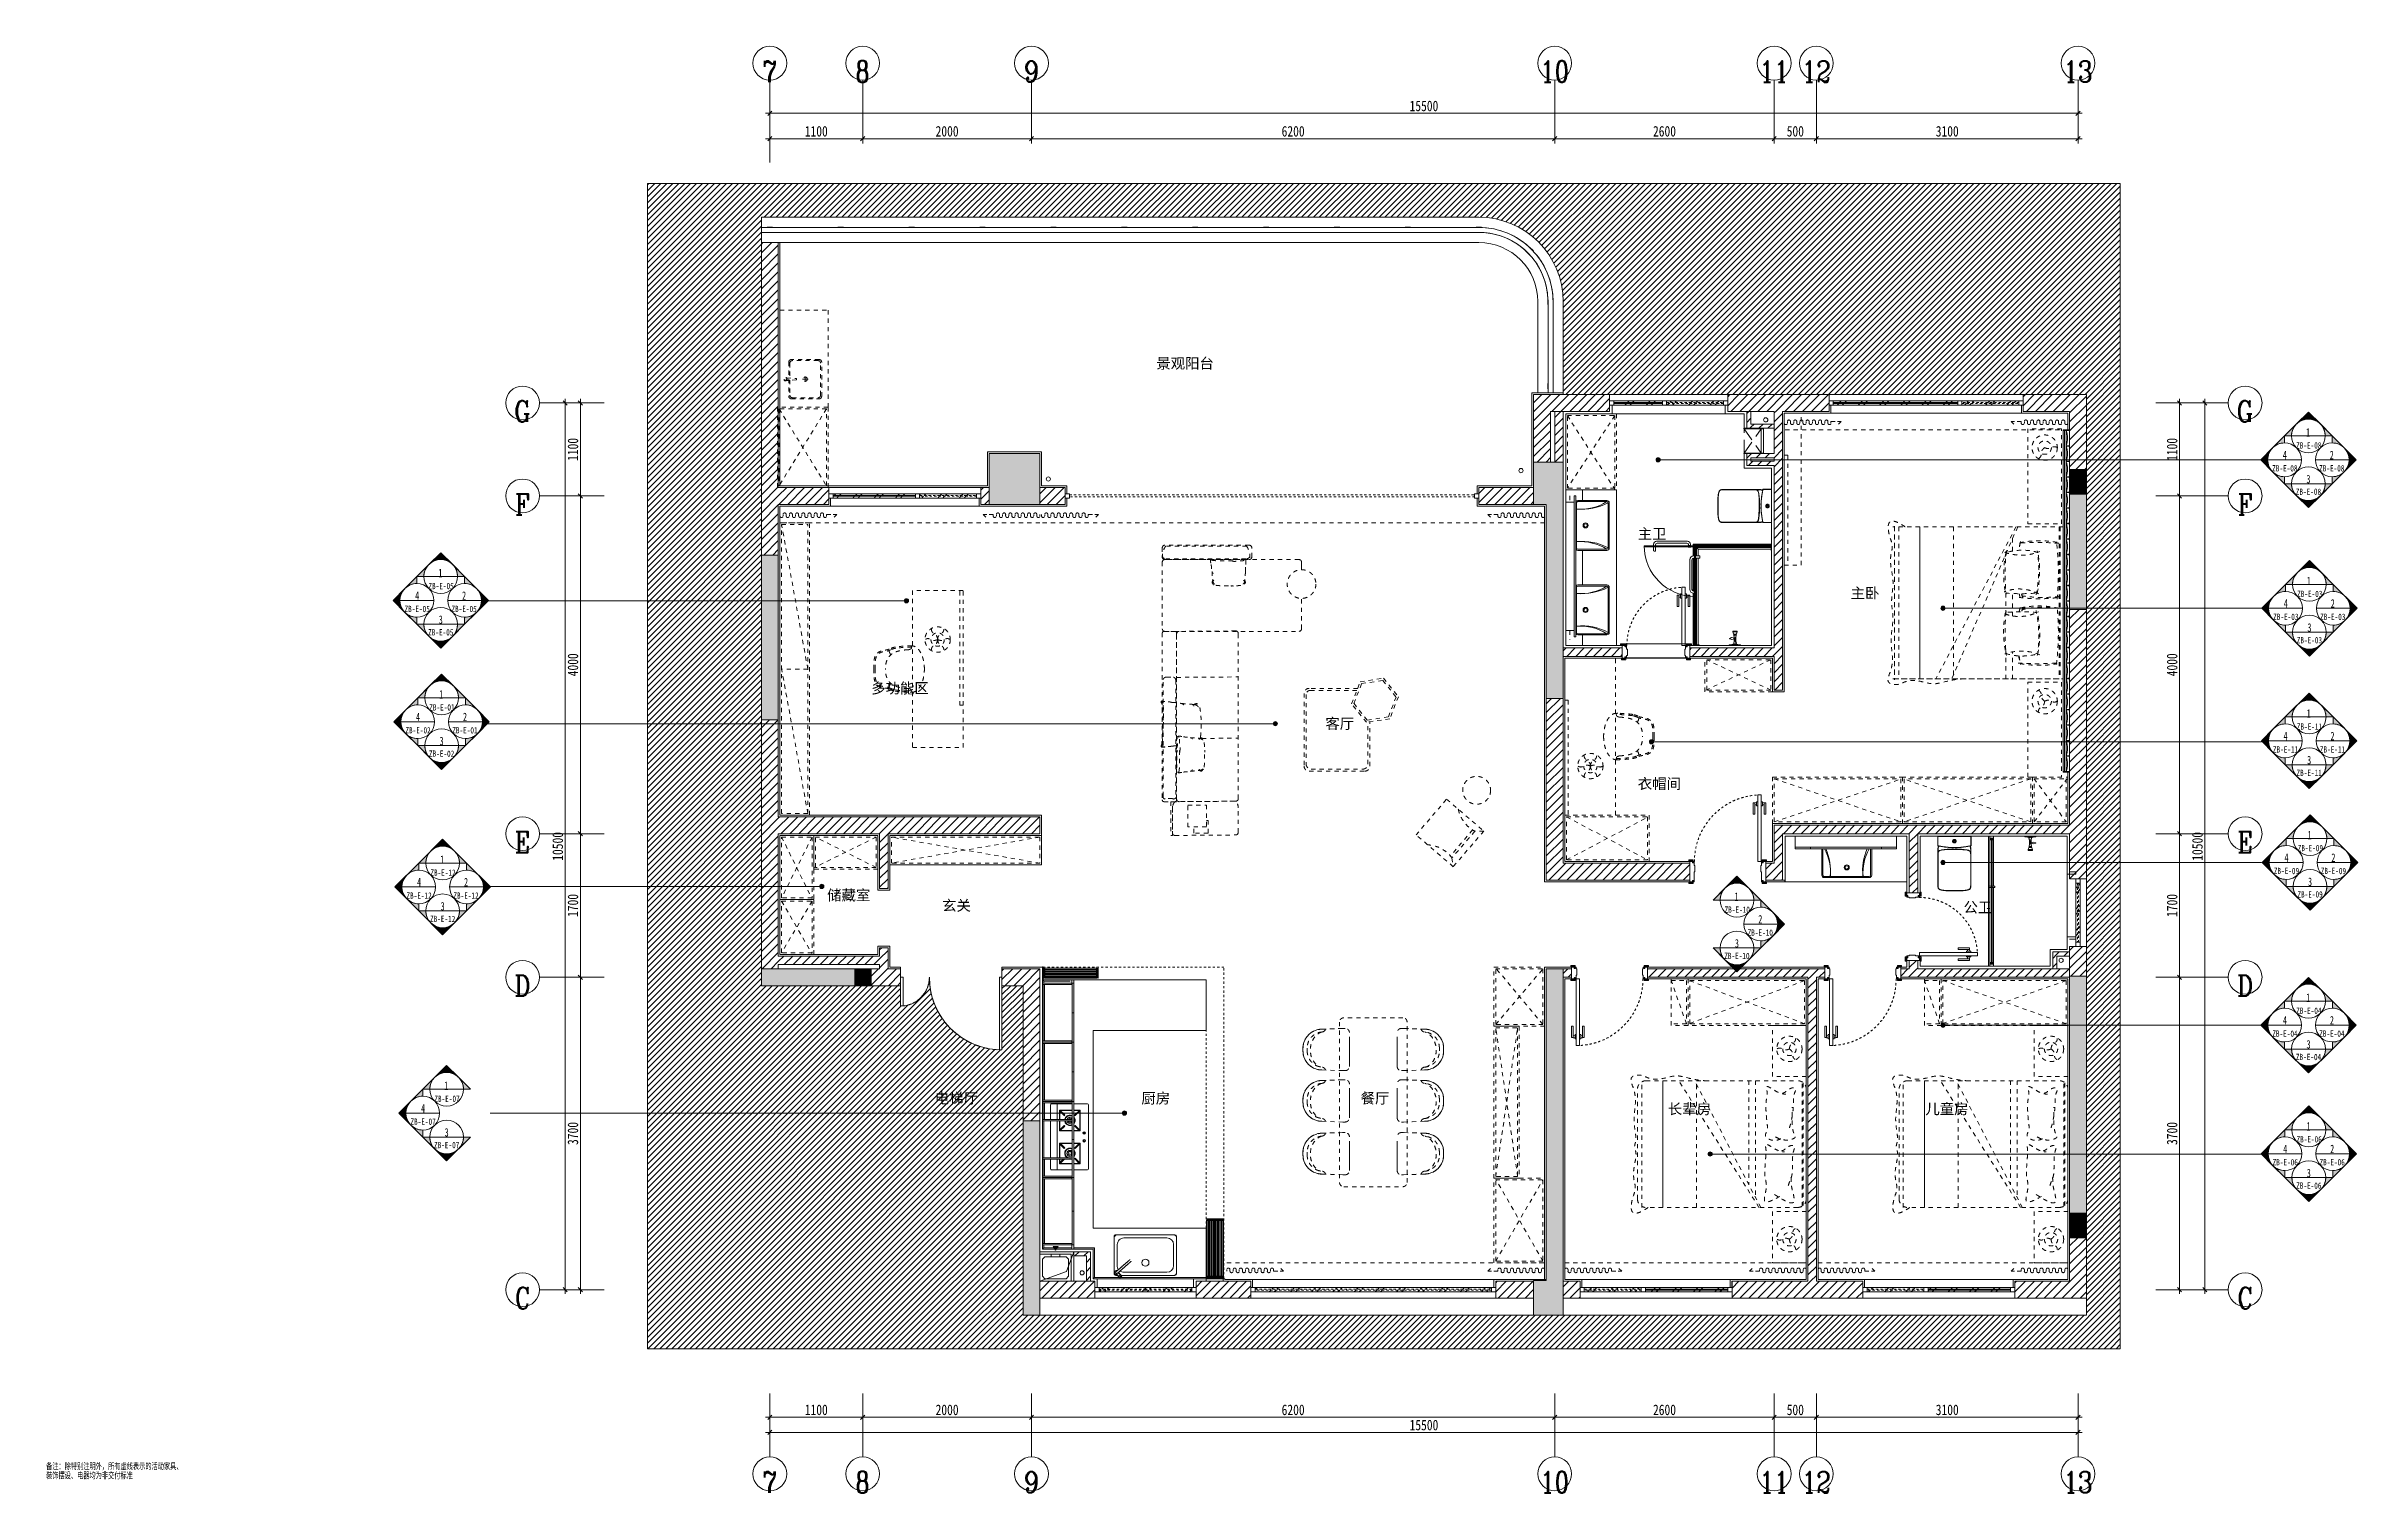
# Model space of a CAD drawing. Header units: millimetres. Extents: x 2160 to 29548, y 1196 to 18324.
import ezdxf

# ---------------------------------------------------------------- set-up
doc = ezdxf.new("R2010")
doc.units = ezdxf.units.MM
for name, pattern in [('JZ-I-活动家具', [100, 50, -50]), ('JZ-I-灯带', [400, 50, -50, 250, -50]), ('JZ-I-虚线', [52.92, 26.46, -26.46]), ('LH-A-虚线', [100, 50, -50]), ('划线', [318, 159, -159]), ('已拆除', [240, 160, -80])]:
    doc.linetypes.add(name, pattern=pattern)
for name, color, linetype, lineweight, true_color in [('A-ANNO-DIMS-1', 7, 'Continuous', 13, 0x008000), ('A-DETL-1', 6, 'JZ-I-灯带', 18, 0xff00ff), ('A-DETL-2', 250, 'JZ-I-虚线', 5, 0x333333), ('A-DETL-3', 7, 'Continuous', 18, 0x848400), ('A-DETL-4', 250, 'Continuous', 5, 0x333333), ('A-DETL-5', 4, 'Continuous', 5, 0x00ffff), ('A-DETL-GENF-1', 7, 'LH-A-虚线', 5, 0x656565), ('A-DETL-GENF-2', 4, 'Continuous', 5, 0x00ffff), ('A-DETL-GENF-3', 7, 'Continuous', 5, 0x7f5f3f), ('A-DETL-GENF-4', 7, 'Continuous', 5, 0x1e1e1e), ('A-DETL-GENF-5', 9, 'Continuous', 5, 0x808080), ('A-DETL-GENF-6', 9, 'JZ-I-活动家具', 5, 0x808080), ('A-DETL-GENF-7', 7, 'Continuous', 5, 0xff8000), ('A-DETL-GENF-8', 7, 'Continuous', 5, 0x656565), ('A-DOOR', 30, 'Continuous', 9, 0xff7f00), ('A-DOOR-1', 4, 'Continuous', 9, 0x00ffff), ('A-DOOR-2', 9, 'JZ-I-虚线', 5, 0x808080), ('A-DOOR-FRAM', 30, 'Continuous', 9, 0xff7f00), ('A-GENM', 7, 'Continuous', 9, 0x848400), ('A-GENM-1', 7, 'Continuous', 9, 0xff7f7f), ('A-GENM-2', 7, 'Continuous', 9, 0xff8080), ('A-GENM-3', 7, 'Continuous', 9, 0x008000), ('A-GENM-4', 7, 'Continuous', 5, 0x008000), ('A-GENM-5', 7, 'Continuous', 9, 0x7f5f3f), ('A-GENM-6', 7, 'Continuous', 5, 0x7f5f3f), ('A-GENM-7', 250, 'Continuous', 9, 0x333333), ('A-GENM-8', 7, 'Continuous', 5, 0x804000), ('A-GENM-9', 250, '已拆除', 5, 0x333333), ('A-GLAZ', 4, 'Continuous', 18, 0x00ffff), ('A-GLAZ-1', 4, 'JZ-I-虚线', 9, 0x00ffff), ('A-GLAZ-CURT', 7, 'Continuous', 9, 0x00c8c8), ('A-GLAZ-CWMG', 7, 'Continuous', 9, 0x00c8c8), ('A-新建墙体', 7, 'Continuous', 18, 0x848400), ('A-新建墙体-1', 9, 'Continuous', 18, 0x808080), ('A-新建墙体-2', 9, 'Continuous', 5, 0x808080), ('A-新建墙体-3', 7, 'Continuous', 9, 0xff8080), ('E-ELEC-EQPM-1', 7, 'Continuous', 9, 0x7f5f3f), ('G-ANNO-SYMB-1', 7, 'Continuous', 5, 0x008000), ('G-ANNO-SYMB-2', 7, 'Continuous', 5, 0xc0c0c0), ('G-ANNO-TEXT-1', 7, 'Continuous', 5, 0x008000), ('G-IMPT', 7, 'Continuous', 5, 0x7f5f3f), ('P-PIPE-1', 3, 'Continuous', 9, 0x00ff00), ('P-PIPE-2', 3, 'Continuous', 5, 0x00ff00), ('P-PIPE-3', 7, 'Continuous', 9, 0x7f5f3f), ('P-SANR-FIXT', 7, 'Continuous', 5, 0x7f5f3f), ('Q-CASE', 7, 'Continuous', 9, 0x7f5f3f), ('Q-CASE-1', 7, 'Continuous', 5, 0x7f603f), ('Q-CASE-2', 7, 'Continuous', 9, 0x7f603f), ('Q-CASE-3', 7, 'Continuous', 5, 0x7f5f3f), ('Q-CASE-4', 250, '划线', 5, 0x333333), ('Q-SPCQ', 7, 'Continuous', 5, 0x848400), ('S-GRID-1', 7, 'Continuous', 13, 0xc0c0c0), ('S-GRID-IDEN', 7, 'Continuous', 5, 0xc0c0c0), ('S-GRID-IDEN-1', 7, 'Continuous', 5, 0x008000)]:
    doc.layers.add(name, color=color, linetype=linetype, lineweight=lineweight, true_color=true_color)
for name, color, linetype, lineweight in [('A-DETL-GENF', 7, 'Continuous', 5), ('A-FLOR-HRAL', 7, 'Continuous', 5), ('A-GLAZ-CWMG-1', 7, 'Continuous', 5), ('G-ANNO-TEXT', 7, 'Continuous', 5), ('Q-SPCQ-1', 7, 'Continuous', 5)]:
    doc.layers.add(name, color=color, linetype=linetype, lineweight=lineweight)
doc.styles.add('Complex', font='complex_.ttf', dxfattribs={"width": 0.8, "height": 250})
doc.styles.add('华文细黑', font='', dxfattribs={"width": 0.7, "height": 75})
doc.styles.add('华文细黑_1', font='', dxfattribs={"width": 0.7, "height": 100})
doc.styles.add('宋体', font='', dxfattribs={"width": 0.8, "height": 125})
doc.styles.add('宋体_1', font='', dxfattribs={"height": 125})
doc.styles.add('黑体', font='', dxfattribs={"width": 0.7, "height": 75})
doc.styles.get('华文细黑').set_extended_font_data('STXihei')
doc.styles.get('华文细黑_1').set_extended_font_data('STXihei')
doc.styles.get('宋体').set_extended_font_data('SimSun')
doc.styles.get('宋体_1').set_extended_font_data('SimSun')
doc.styles.get('黑体').set_extended_font_data('SimHei')
doc.dimstyles.new('轴网尺寸标注', dxfattribs={"dimscale": 304.8, "dimtxt": 157.261586, "dimasz": 0.164042, "dimexe": 0.164042, "dimexo": 0.0625, "dimgap": 0.082021, "dimtad": 1, "dimdec": 0, "dimzin": 0, "dimdsep": 46, "dimtxsty": '宋体', "dimblk1": 'OBLIQUE', "dimblk2": 'OBLIQUE', "dimsah": 1, "dimcen": 0.09, "dimdle": 0.164042, "dimazin": 0, "dimtfac": 1, "dimtdec": 4, "dimtix": 1, "dimtmove": 0, "dimatfit": 3, "dimfxl": 0.984252, "dimfxlon": 1, "dimtvp": 1, "dimtolj": 1, "dimtzin": 0, "dimlwd": 13, "dimlwe": 13, "dimarcsym": 2})
pattern_1 = [(45, (11833.81, 0), (-53.033, 53.033), [])]
pattern_2 = [(45, (0, 0), (-125.7236, 125.7236), []), (45, (0, 190.5), (-125.7236, 125.7236), [])]
pattern_3 = [(45.546, (-1808082.486, 492979.156), (529.996800693349, 540.002740038247), [7.071, -1477.92]), (315, (-1808082.486, 492989.156), (9.9999041, -19.9998082), [7.004, -21.281]), (45.546, (-1808082.486, 492989.156), (529.996800693349, 540.002740038247), [7.071, -1477.92]), (315, (-1808082.486, 492999.156), (9.9999041, -19.9998082), [7.004, -21.281])]

msp = doc.modelspace()

# ---------------------------------------------------------------- texts
at = {"layer": 'G-ANNO-SYMB-2', "attachment_point": 5, "line_spacing_factor": 0.901651}
for s, insert, char_height, width, style in [('\\pt437.5,875,1312.5,1750,2187.5,2625,3062.5,3500,3937.5,4375,4812.5,5250,5687.5,6125,6562.5,7000,7437.5,7875,8312.5,8750,9187.5,9625,10062.5,10500,10937.5,11375,11812.5,12250,12687.5,13125,13562.5,14000;1', (28959, 13751.4), 100, 57.75, '华文细黑_1'), ('\\pt437.5,875,1312.5,1750,2187.5,2625,3062.5,3500,3937.5,4375,4812.5,5250,5687.5,6125,6562.5,7000,7437.5,7875,8312.5,8750,9187.5,9625,10062.5,10500,10937.5,11375,11812.5,12250,12687.5,13125,13562.5,14000;4', (28684.6, 13484.5), 100, 57.75, '华文细黑_1'), ('\\pt437.49975,875.00025,1312.5,1749.99975,2187.50025,2625,3062.49975,3500.00025,3937.5,4374.99975,4812.50025,5250,5687.49975,6125.00025,6562.5,6999.99975,7437.50025,7875,8312.49975,8750.00025,9187.5,9624.99975,10062.50025,10500,10937.49975,11375.00025,11812.5,12249.99975,12687.50025,13125,13562.49975,14000.00025;ZB-E-08', (28967.9, 13597.3), 75, 252.35, '华文细黑'), ('\\pt437.5,875,1312.5,1750,2187.5,2625,3062.5,3500,3937.5,4375,4812.5,5250,5687.5,6125,6562.5,7000,7437.5,7875,8312.5,8750,9187.5,9625,10062.5,10500,10937.5,11375,11812.5,12250,12687.5,13125,13562.5,14000;2', (29240.6, 13484.5), 100, 57.75, '华文细黑_1'), ('\\pt437.49975,875.00025,1312.5,1749.99975,2187.50025,2625,3062.49975,3500.00025,3937.5,4374.99975,4812.50025,5250,5687.49975,6125.00025,6562.5,6999.99975,7437.50025,7875,8312.49975,8750.00025,9187.5,9624.99975,10062.50025,10500,10937.49975,11375.00025,11812.5,12249.99975,12687.50025,13125,13562.49975,14000.00025;ZB-E-08', (28684.6, 13325.9), 75, 252.35, '华文细黑'), ('\\pt437.5,875,1312.5,1750,2187.5,2625,3062.5,3500,3937.5,4375,4812.5,5250,5687.5,6125,6562.5,7000,7437.5,7875,8312.5,8750,9187.5,9625,10062.5,10500,10937.5,11375,11812.5,12250,12687.5,13125,13562.5,14000;3', (28964, 13198.8), 100, 57.75, '华文细黑_1'), ('\\pt437.49975,875.00025,1312.5,1749.99975,2187.50025,2625,3062.49975,3500.00025,3937.5,4374.99975,4812.50025,5250,5687.49975,6125.00025,6562.5,6999.99975,7437.50025,7875,8312.49975,8750.00025,9187.5,9624.99975,10062.50025,10500,10937.49975,11375.00025,11812.5,12249.99975,12687.50025,13125,13562.49975,14000.00025;ZB-E-08', (29240.6, 13325.9), 75, 252.35, '华文细黑'), ('\\pt437.49975,875.00025,1312.5,1749.99975,2187.50025,2625,3062.49975,3500.00025,3937.5,4374.99975,4812.50025,5250,5687.49975,6125.00025,6562.5,6999.99975,7437.50025,7875,8312.49975,8750.00025,9187.5,9624.99975,10062.50025,10500,10937.49975,11375.00025,11812.5,12249.99975,12687.50025,13125,13562.49975,14000.00025;ZB-E-08', (28964, 13048.9), 75, 252.35, '华文细黑'), ('\\pt437.5,875,1312.5,1750,2187.5,2625,3062.5,3500,3937.5,4375,4812.5,5250,5687.5,6125,6562.5,7000,7437.5,7875,8312.5,8750,9187.5,9625,10062.5,10500,10937.5,11375,11812.5,12250,12687.5,13125,13562.5,14000;1', (6829.7, 12086.4), 100, 57.75, '华文细黑_1'), ('\\pt437.5,875,1312.5,1750,2187.5,2625,3062.5,3500,3937.5,4375,4812.5,5250,5687.5,6125,6562.5,7000,7437.5,7875,8312.5,8750,9187.5,9625,10062.5,10500,10937.5,11375,11812.5,12250,12687.5,13125,13562.5,14000;4', (6555.3, 11819.5), 100, 57.75, '华文细黑_1'), ('\\pt437.49975,875.00025,1312.5,1749.99975,2187.50025,2625,3062.49975,3500.00025,3937.5,4374.99975,4812.50025,5250,5687.49975,6125.00025,6562.5,6999.99975,7437.50025,7875,8312.49975,8750.00025,9187.5,9624.99975,10062.50025,10500,10937.49975,11375.00025,11812.5,12249.99975,12687.50025,13125,13562.49975,14000.00025;ZB-E-05', (6838.6, 11932.2), 75, 252.35, '华文细黑'), ('\\pt437.5,875,1312.5,1750,2187.5,2625,3062.5,3500,3937.5,4375,4812.5,5250,5687.5,6125,6562.5,7000,7437.5,7875,8312.5,8750,9187.5,9625,10062.5,10500,10937.5,11375,11812.5,12250,12687.5,13125,13562.5,14000;2', (7111.3, 11819.5), 100, 57.75, '华文细黑_1'), ('\\pt437.49975,875.00025,1312.5,1749.99975,2187.50025,2625,3062.49975,3500.00025,3937.5,4374.99975,4812.50025,5250,5687.49975,6125.00025,6562.5,6999.99975,7437.50025,7875,8312.49975,8750.00025,9187.5,9624.99975,10062.50025,10500,10937.49975,11375.00025,11812.5,12249.99975,12687.50025,13125,13562.49975,14000.00025;ZB-E-03', (28979.4, 11839.1), 75, 252.35, '华文细黑'), ('\\pt437.5,875,1312.5,1750,2187.5,2625,3062.5,3500,3937.5,4375,4812.5,5250,5687.5,6125,6562.5,7000,7437.5,7875,8312.5,8750,9187.5,9625,10062.5,10500,10937.5,11375,11812.5,12250,12687.5,13125,13562.5,14000;1', (28970.5, 11993.3), 100, 57.75, '华文细黑_1'), ('\\pt437.49975,875.00025,1312.5,1749.99975,2187.50025,2625,3062.49975,3500.00025,3937.5,4374.99975,4812.50025,5250,5687.49975,6125.00025,6562.5,6999.99975,7437.50025,7875,8312.49975,8750.00025,9187.5,9624.99975,10062.50025,10500,10937.49975,11375.00025,11812.5,12249.99975,12687.50025,13125,13562.49975,14000.00025;ZB-E-05', (6555.3, 11660.8), 75, 252.35, '华文细黑'), ('\\pt437.5,875,1312.5,1750,2187.5,2625,3062.5,3500,3937.5,4375,4812.5,5250,5687.5,6125,6562.5,7000,7437.5,7875,8312.5,8750,9187.5,9625,10062.5,10500,10937.5,11375,11812.5,12250,12687.5,13125,13562.5,14000;3', (6834.7, 11533.7), 100, 57.75, '华文细黑_1'), ('\\pt437.49975,875.00025,1312.5,1749.99975,2187.50025,2625,3062.49975,3500.00025,3937.5,4374.99975,4812.50025,5250,5687.49975,6125.00025,6562.5,6999.99975,7437.50025,7875,8312.49975,8750.00025,9187.5,9624.99975,10062.50025,10500,10937.49975,11375.00025,11812.5,12249.99975,12687.50025,13125,13562.49975,14000.00025;ZB-E-05', (7111.3, 11660.8), 75, 252.35, '华文细黑'), ('\\pt437.49975,875.00025,1312.5,1749.99975,2187.50025,2625,3062.49975,3500.00025,3937.5,4374.99975,4812.50025,5250,5687.49975,6125.00025,6562.5,6999.99975,7437.50025,7875,8312.49975,8750.00025,9187.5,9624.99975,10062.50025,10500,10937.49975,11375.00025,11812.5,12249.99975,12687.50025,13125,13562.49975,14000.00025;ZB-E-03', (28696.1, 11567.7), 75, 252.35, '华文细黑'), ('\\pt437.5,875,1312.5,1750,2187.5,2625,3062.5,3500,3937.5,4375,4812.5,5250,5687.5,6125,6562.5,7000,7437.5,7875,8312.5,8750,9187.5,9625,10062.5,10500,10937.5,11375,11812.5,12250,12687.5,13125,13562.5,14000;4', (28696.1, 11726.4), 100, 57.75, '华文细黑_1'), ('\\pt437.49975,875.00025,1312.5,1749.99975,2187.50025,2625,3062.49975,3500.00025,3937.5,4374.99975,4812.50025,5250,5687.49975,6125.00025,6562.5,6999.99975,7437.50025,7875,8312.49975,8750.00025,9187.5,9624.99975,10062.50025,10500,10937.49975,11375.00025,11812.5,12249.99975,12687.50025,13125,13562.49975,14000.00025;ZB-E-03', (29252.1, 11567.7), 75, 252.35, '华文细黑'), ('\\pt437.5,875,1312.5,1750,2187.5,2625,3062.5,3500,3937.5,4375,4812.5,5250,5687.5,6125,6562.5,7000,7437.5,7875,8312.5,8750,9187.5,9625,10062.5,10500,10937.5,11375,11812.5,12250,12687.5,13125,13562.5,14000;2', (29252.1, 11726.4), 100, 57.75, '华文细黑_1'), ('\\pt437.49975,875.00025,1312.5,1749.99975,2187.50025,2625,3062.49975,3500.00025,3937.5,4374.99975,4812.50025,5250,5687.49975,6125.00025,6562.5,6999.99975,7437.50025,7875,8312.49975,8750.00025,9187.5,9624.99975,10062.50025,10500,10937.49975,11375.00025,11812.5,12249.99975,12687.50025,13125,13562.49975,14000.00025;ZB-E-05', (6834.7, 11383.9), 75, 252.35, '华文细黑'), ('\\pt437.49975,875.00025,1312.5,1749.99975,2187.50025,2625,3062.49975,3500.00025,3937.5,4374.99975,4812.50025,5250,5687.49975,6125.00025,6562.5,6999.99975,7437.50025,7875,8312.49975,8750.00025,9187.5,9624.99975,10062.50025,10500,10937.49975,11375.00025,11812.5,12249.99975,12687.50025,13125,13562.49975,14000.00025;ZB-E-03', (28975.5, 11290.8), 75, 252.35, '华文细黑'), ('\\pt437.5,875,1312.5,1750,2187.5,2625,3062.5,3500,3937.5,4375,4812.5,5250,5687.5,6125,6562.5,7000,7437.5,7875,8312.5,8750,9187.5,9625,10062.5,10500,10937.5,11375,11812.5,12250,12687.5,13125,13562.5,14000;3', (28975.5, 11440.6), 100, 57.75, '华文细黑_1'), ('\\pt437.5,875,1312.5,1750,2187.5,2625,3062.5,3500,3937.5,4375,4812.5,5250,5687.5,6125,6562.5,7000,7437.5,7875,8312.5,8750,9187.5,9625,10062.5,10500,10937.5,11375,11812.5,12250,12687.5,13125,13562.5,14000;1', (6839.6, 10649.7), 100, 57.75, '华文细黑_1'), ('\\pt437.5,875,1312.5,1750,2187.5,2625,3062.5,3500,3937.5,4375,4812.5,5250,5687.5,6125,6562.5,7000,7437.5,7875,8312.5,8750,9187.5,9625,10062.5,10500,10937.5,11375,11812.5,12250,12687.5,13125,13562.5,14000;4', (6565.3, 10382.8), 100, 57.75, '华文细黑_1'), ('\\pt437.49975,875.00025,1312.5,1749.99975,2187.50025,2625,3062.49975,3500.00025,3937.5,4374.99975,4812.50025,5250,5687.49975,6125.00025,6562.5,6999.99975,7437.50025,7875,8312.49975,8750.00025,9187.5,9624.99975,10062.50025,10500,10937.49975,11375.00025,11812.5,12249.99975,12687.50025,13125,13562.49975,14000.00025;ZB-E-01', (6848.5, 10495.5), 75, 252.35, '华文细黑'), ('\\pt437.5,875,1312.5,1750,2187.5,2625,3062.5,3500,3937.5,4375,4812.5,5250,5687.5,6125,6562.5,7000,7437.5,7875,8312.5,8750,9187.5,9625,10062.5,10500,10937.5,11375,11812.5,12250,12687.5,13125,13562.5,14000;2', (7121.3, 10382.8), 100, 57.75, '华文细黑_1'), ('\\pt437.5,875,1312.5,1750,2187.5,2625,3062.5,3500,3937.5,4375,4812.5,5250,5687.5,6125,6562.5,7000,7437.5,7875,8312.5,8750,9187.5,9625,10062.5,10500,10937.5,11375,11812.5,12250,12687.5,13125,13562.5,14000;1', (28967.3, 10423.5), 100, 57.75, '华文细黑_1'), ('\\pt437.49975,875.00025,1312.5,1749.99975,2187.50025,2625,3062.49975,3500.00025,3937.5,4374.99975,4812.50025,5250,5687.49975,6125.00025,6562.5,6999.99975,7437.50025,7875,8312.49975,8750.00025,9187.5,9624.99975,10062.50025,10500,10937.49975,11375.00025,11812.5,12249.99975,12687.50025,13125,13562.49975,14000.00025;ZB-E-02', (6565.3, 10224.1), 75, 252.35, '华文细黑'), ('\\pt437.5,875,1312.5,1750,2187.5,2625,3062.5,3500,3937.5,4375,4812.5,5250,5687.5,6125,6562.5,7000,7437.5,7875,8312.5,8750,9187.5,9625,10062.5,10500,10937.5,11375,11812.5,12250,12687.5,13125,13562.5,14000;3', (6844.6, 10097), 100, 57.75, '华文细黑_1'), ('\\pt437.49975,875.00025,1312.5,1749.99975,2187.50025,2625,3062.49975,3500.00025,3937.5,4374.99975,4812.50025,5250,5687.49975,6125.00025,6562.5,6999.99975,7437.50025,7875,8312.49975,8750.00025,9187.5,9624.99975,10062.50025,10500,10937.49975,11375.00025,11812.5,12249.99975,12687.50025,13125,13562.49975,14000.00025;ZB-E-01', (7121.3, 10224.1), 75, 252.35, '华文细黑'), ('\\pt437.5,875,1312.5,1750,2187.5,2625,3062.5,3500,3937.5,4375,4812.5,5250,5687.5,6125,6562.5,7000,7437.5,7875,8312.5,8750,9187.5,9625,10062.5,10500,10937.5,11375,11812.5,12250,12687.5,13125,13562.5,14000;4', (28693, 10156.6), 100, 57.75, '华文细黑_1'), ('\\pt437.49975,875.00025,1312.5,1749.99975,2187.50025,2625,3062.49975,3500.00025,3937.5,4374.99975,4812.50025,5250,5687.49975,6125.00025,6562.5,6999.99975,7437.50025,7875,8312.49975,8750.00025,9187.5,9624.99975,10062.50025,10500,10937.49975,11375.00025,11812.5,12249.99975,12687.50025,13125,13562.49975,14000.00025;ZB-E-11', (28976.2, 10269.4), 75, 252.35, '华文细黑'), ('\\pt437.5,875,1312.5,1750,2187.5,2625,3062.5,3500,3937.5,4375,4812.5,5250,5687.5,6125,6562.5,7000,7437.5,7875,8312.5,8750,9187.5,9625,10062.5,10500,10937.5,11375,11812.5,12250,12687.5,13125,13562.5,14000;2', (29249, 10156.6), 100, 57.75, '华文细黑_1'), ('\\pt437.49975,875.00025,1312.5,1749.99975,2187.50025,2625,3062.49975,3500.00025,3937.5,4374.99975,4812.50025,5250,5687.49975,6125.00025,6562.5,6999.99975,7437.50025,7875,8312.49975,8750.00025,9187.5,9624.99975,10062.50025,10500,10937.49975,11375.00025,11812.5,12249.99975,12687.50025,13125,13562.49975,14000.00025;ZB-E-02', (6844.6, 9947.2), 75, 252.35, '华文细黑'), ('\\pt437.49975,875.00025,1312.5,1749.99975,2187.50025,2625,3062.49975,3500.00025,3937.5,4374.99975,4812.50025,5250,5687.49975,6125.00025,6562.5,6999.99975,7437.50025,7875,8312.49975,8750.00025,9187.5,9624.99975,10062.50025,10500,10937.49975,11375.00025,11812.5,12249.99975,12687.50025,13125,13562.49975,14000.00025;ZB-E-11', (28693, 9998), 75, 252.35, '华文细黑'), ('\\pt437.5,875,1312.5,1750,2187.5,2625,3062.5,3500,3937.5,4375,4812.5,5250,5687.5,6125,6562.5,7000,7437.5,7875,8312.5,8750,9187.5,9625,10062.5,10500,10937.5,11375,11812.5,12250,12687.5,13125,13562.5,14000;3', (28972.3, 9870.9), 100, 57.75, '华文细黑_1'), ('\\pt437.49975,875.00025,1312.5,1749.99975,2187.50025,2625,3062.49975,3500.00025,3937.5,4374.99975,4812.50025,5250,5687.49975,6125.00025,6562.5,6999.99975,7437.50025,7875,8312.49975,8750.00025,9187.5,9624.99975,10062.50025,10500,10937.49975,11375.00025,11812.5,12249.99975,12687.50025,13125,13562.49975,14000.00025;ZB-E-11', (29249, 9998), 75, 252.35, '华文细黑'), ('\\pt437.49975,875.00025,1312.5,1749.99975,2187.50025,2625,3062.49975,3500.00025,3937.5,4374.99975,4812.50025,5250,5687.49975,6125.00025,6562.5,6999.99975,7437.50025,7875,8312.49975,8750.00025,9187.5,9624.99975,10062.50025,10500,10937.49975,11375.00025,11812.5,12249.99975,12687.50025,13125,13562.49975,14000.00025;ZB-E-11', (28972.3, 9721), 75, 252.35, '华文细黑'), ('\\pt437.49975,875.00025,1312.5,1749.99975,2187.50025,2625,3062.49975,3500.00025,3937.5,4374.99975,4812.50025,5250,5687.49975,6125.00025,6562.5,6999.99975,7437.50025,7875,8312.49975,8750.00025,9187.5,9624.99975,10062.50025,10500,10937.49975,11375.00025,11812.5,12249.99975,12687.50025,13125,13562.49975,14000.00025;ZB-E-09', (28986.9, 8829.3), 75, 252.35, '华文细黑'), ('\\pt437.5,875,1312.5,1750,2187.5,2625,3062.5,3500,3937.5,4375,4812.5,5250,5687.5,6125,6562.5,7000,7437.5,7875,8312.5,8750,9187.5,9625,10062.5,10500,10937.5,11375,11812.5,12250,12687.5,13125,13562.5,14000;1', (28978, 8983.5), 100, 57.75, '华文细黑_1'), ('\\pt437.5,875,1312.5,1750,2187.5,2625,3062.5,3500,3937.5,4375,4812.5,5250,5687.5,6125,6562.5,7000,7437.5,7875,8312.5,8750,9187.5,9625,10062.5,10500,10937.5,11375,11812.5,12250,12687.5,13125,13562.5,14000;2', (29259.6, 8716.5), 100, 57.75, '华文细黑_1'), ('\\pt437.49975,875.00025,1312.5,1749.99975,2187.50025,2625,3062.49975,3500.00025,3937.5,4374.99975,4812.50025,5250,5687.49975,6125.00025,6562.5,6999.99975,7437.50025,7875,8312.49975,8750.00025,9187.5,9624.99975,10062.50025,10500,10937.49975,11375.00025,11812.5,12249.99975,12687.50025,13125,13562.49975,14000.00025;ZB-E-12', (6861.3, 8539.1), 75, 252.35, '华文细黑'), ('\\pt437.5,875,1312.5,1750,2187.5,2625,3062.5,3500,3937.5,4375,4812.5,5250,5687.5,6125,6562.5,7000,7437.5,7875,8312.5,8750,9187.5,9625,10062.5,10500,10937.5,11375,11812.5,12250,12687.5,13125,13562.5,14000;1', (6852.4, 8693.3), 100, 57.75, '华文细黑_1'), ('\\pt437.49975,875.00025,1312.5,1749.99975,2187.50025,2625,3062.49975,3500.00025,3937.5,4374.99975,4812.50025,5250,5687.49975,6125.00025,6562.5,6999.99975,7437.50025,7875,8312.49975,8750.00025,9187.5,9624.99975,10062.50025,10500,10937.49975,11375.00025,11812.5,12249.99975,12687.50025,13125,13562.49975,14000.00025;ZB-E-09', (28703.6, 8557.9), 75, 252.35, '华文细黑'), ('\\pt437.5,875,1312.5,1750,2187.5,2625,3062.5,3500,3937.5,4375,4812.5,5250,5687.5,6125,6562.5,7000,7437.5,7875,8312.5,8750,9187.5,9625,10062.5,10500,10937.5,11375,11812.5,12250,12687.5,13125,13562.5,14000;4', (28703.6, 8716.5), 100, 57.75, '华文细黑_1'), ('\\pt437.49975,875.00025,1312.5,1749.99975,2187.50025,2625,3062.49975,3500.00025,3937.5,4374.99975,4812.50025,5250,5687.49975,6125.00025,6562.5,6999.99975,7437.50025,7875,8312.49975,8750.00025,9187.5,9624.99975,10062.50025,10500,10937.49975,11375.00025,11812.5,12249.99975,12687.50025,13125,13562.49975,14000.00025;ZB-E-09', (29259.6, 8557.9), 75, 252.35, '华文细黑'), ('\\pt437.49975,875.00025,1312.5,1749.99975,2187.50025,2625,3062.49975,3500.00025,3937.5,4374.99975,4812.50025,5250,5687.49975,6125.00025,6562.5,6999.99975,7437.50025,7875,8312.49975,8750.00025,9187.5,9624.99975,10062.50025,10500,10937.49975,11375.00025,11812.5,12249.99975,12687.50025,13125,13562.49975,14000.00025;ZB-E-12', (6578, 8267.7), 75, 252.35, '华文细黑'), ('\\pt437.5,875,1312.5,1750,2187.5,2625,3062.5,3500,3937.5,4375,4812.5,5250,5687.5,6125,6562.5,7000,7437.5,7875,8312.5,8750,9187.5,9625,10062.5,10500,10937.5,11375,11812.5,12250,12687.5,13125,13562.5,14000;4', (6578, 8426.3), 100, 57.75, '华文细黑_1'), ('\\pt437.49975,875.00025,1312.5,1749.99975,2187.50025,2625,3062.49975,3500.00025,3937.5,4374.99975,4812.50025,5250,5687.49975,6125.00025,6562.5,6999.99975,7437.50025,7875,8312.49975,8750.00025,9187.5,9624.99975,10062.50025,10500,10937.49975,11375.00025,11812.5,12249.99975,12687.50025,13125,13562.49975,14000.00025;ZB-E-12', (7134, 8267.7), 75, 252.35, '华文细黑'), ('\\pt437.5,875,1312.5,1750,2187.5,2625,3062.5,3500,3937.5,4375,4812.5,5250,5687.5,6125,6562.5,7000,7437.5,7875,8312.5,8750,9187.5,9625,10062.5,10500,10937.5,11375,11812.5,12250,12687.5,13125,13562.5,14000;2', (7134, 8426.3), 100, 57.75, '华文细黑_1'), ('\\pt437.5,875,1312.5,1750,2187.5,2625,3062.5,3500,3937.5,4375,4812.5,5250,5687.5,6125,6562.5,7000,7437.5,7875,8312.5,8750,9187.5,9625,10062.5,10500,10937.5,11375,11812.5,12250,12687.5,13125,13562.5,14000;1', (22187.3, 8254), 100, 57.75, '华文细黑_1'), ('\\pt437.49975,875.00025,1312.5,1749.99975,2187.50025,2625,3062.49975,3500.00025,3937.5,4374.99975,4812.50025,5250,5687.49975,6125.00025,6562.5,6999.99975,7437.50025,7875,8312.49975,8750.00025,9187.5,9624.99975,10062.50025,10500,10937.49975,11375.00025,11812.5,12249.99975,12687.50025,13125,13562.49975,14000.00025;ZB-E-09', (28983, 8281), 75, 252.35, '华文细黑'), ('\\pt437.5,875,1312.5,1750,2187.5,2625,3062.5,3500,3937.5,4375,4812.5,5250,5687.5,6125,6562.5,7000,7437.5,7875,8312.5,8750,9187.5,9625,10062.5,10500,10937.5,11375,11812.5,12250,12687.5,13125,13562.5,14000;3', (28983, 8430.8), 100, 57.75, '华文细黑_1'), ('\\pt437.49975,875.00025,1312.5,1749.99975,2187.50025,2625,3062.49975,3500.00025,3937.5,4374.99975,4812.50025,5250,5687.49975,6125.00025,6562.5,6999.99975,7437.50025,7875,8312.49975,8750.00025,9187.5,9624.99975,10062.50025,10500,10937.49975,11375.00025,11812.5,12249.99975,12687.50025,13125,13562.49975,14000.00025;ZB-E-12', (6857.4, 7990.8), 75, 252.35, '华文细黑'), ('\\pt437.5,875,1312.5,1750,2187.5,2625,3062.5,3500,3937.5,4375,4812.5,5250,5687.5,6125,6562.5,7000,7437.5,7875,8312.5,8750,9187.5,9625,10062.5,10500,10937.5,11375,11812.5,12250,12687.5,13125,13562.5,14000;3', (6857.4, 8140.6), 100, 57.75, '华文细黑_1'), ('\\pt437.49975,875.00025,1312.5,1749.99975,2187.50025,2625,3062.49975,3500.00025,3937.5,4374.99975,4812.50025,5250,5687.49975,6125.00025,6562.5,6999.99975,7437.50025,7875,8312.49975,8750.00025,9187.5,9624.99975,10062.50025,10500,10937.49975,11375.00025,11812.5,12249.99975,12687.50025,13125,13562.49975,14000.00025;ZB-E-10', (22196.2, 8099.8), 75, 252.35, '华文细黑'), ('\\pt437.5,875,1312.5,1750,2187.5,2625,3062.5,3500,3937.5,4375,4812.5,5250,5687.5,6125,6562.5,7000,7437.5,7875,8312.5,8750,9187.5,9625,10062.5,10500,10937.5,11375,11812.5,12250,12687.5,13125,13562.5,14000;2', (22468.9, 7987), 100, 57.75, '华文细黑_1'), ('\\pt437.5,875,1312.5,1750,2187.5,2625,3062.5,3500,3937.5,4375,4812.5,5250,5687.5,6125,6562.5,7000,7437.5,7875,8312.5,8750,9187.5,9625,10062.5,10500,10937.5,11375,11812.5,12250,12687.5,13125,13562.5,14000;3', (22192.3, 7701.3), 100, 57.75, '华文细黑_1'), ('\\pt437.49975,875.00025,1312.5,1749.99975,2187.50025,2625,3062.49975,3500.00025,3937.5,4374.99975,4812.50025,5250,5687.49975,6125.00025,6562.5,6999.99975,7437.50025,7875,8312.49975,8750.00025,9187.5,9624.99975,10062.50025,10500,10937.49975,11375.00025,11812.5,12249.99975,12687.50025,13125,13562.49975,14000.00025;ZB-E-10', (22468.9, 7828.4), 75, 252.35, '华文细黑'), ('\\pt437.49975,875.00025,1312.5,1749.99975,2187.50025,2625,3062.49975,3500.00025,3937.5,4374.99975,4812.50025,5250,5687.49975,6125.00025,6562.5,6999.99975,7437.50025,7875,8312.49975,8750.00025,9187.5,9624.99975,10062.50025,10500,10937.49975,11375.00025,11812.5,12249.99975,12687.50025,13125,13562.49975,14000.00025;ZB-E-10', (22192.3, 7551.5), 75, 252.35, '华文细黑'), ('\\pt437.49975,875.00025,1312.5,1749.99975,2187.50025,2625,3062.49975,3500.00025,3937.5,4374.99975,4812.50025,5250,5687.49975,6125.00025,6562.5,6999.99975,7437.50025,7875,8312.49975,8750.00025,9187.5,9624.99975,10062.50025,10500,10937.49975,11375.00025,11812.5,12249.99975,12687.50025,13125,13562.49975,14000.00025;ZB-E-04', (28969.2, 6903.5), 75, 252.35, '华文细黑'), ('\\pt437.5,875,1312.5,1750,2187.5,2625,3062.5,3500,3937.5,4375,4812.5,5250,5687.5,6125,6562.5,7000,7437.5,7875,8312.5,8750,9187.5,9625,10062.5,10500,10937.5,11375,11812.5,12250,12687.5,13125,13562.5,14000;1', (28960.3, 7057.7), 100, 57.75, '华文细黑_1'), ('\\pt437.49975,875.00025,1312.5,1749.99975,2187.50025,2625,3062.49975,3500.00025,3937.5,4374.99975,4812.50025,5250,5687.49975,6125.00025,6562.5,6999.99975,7437.50025,7875,8312.49975,8750.00025,9187.5,9624.99975,10062.50025,10500,10937.49975,11375.00025,11812.5,12249.99975,12687.50025,13125,13562.49975,14000.00025;ZB-E-04', (28685.9, 6632.1), 75, 252.35, '华文细黑'), ('\\pt437.5,875,1312.5,1750,2187.5,2625,3062.5,3500,3937.5,4375,4812.5,5250,5687.5,6125,6562.5,7000,7437.5,7875,8312.5,8750,9187.5,9625,10062.5,10500,10937.5,11375,11812.5,12250,12687.5,13125,13562.5,14000;4', (28685.9, 6790.7), 100, 57.75, '华文细黑_1'), ('\\pt437.49975,875.00025,1312.5,1749.99975,2187.50025,2625,3062.49975,3500.00025,3937.5,4374.99975,4812.50025,5250,5687.49975,6125.00025,6562.5,6999.99975,7437.50025,7875,8312.49975,8750.00025,9187.5,9624.99975,10062.50025,10500,10937.49975,11375.00025,11812.5,12249.99975,12687.50025,13125,13562.49975,14000.00025;ZB-E-04', (29241.9, 6632.1), 75, 252.35, '华文细黑'), ('\\pt437.5,875,1312.5,1750,2187.5,2625,3062.5,3500,3937.5,4375,4812.5,5250,5687.5,6125,6562.5,7000,7437.5,7875,8312.5,8750,9187.5,9625,10062.5,10500,10937.5,11375,11812.5,12250,12687.5,13125,13562.5,14000;2', (29241.9, 6790.7), 100, 57.75, '华文细黑_1'), ('\\pt437.49975,875.00025,1312.5,1749.99975,2187.50025,2625,3062.49975,3500.00025,3937.5,4374.99975,4812.50025,5250,5687.49975,6125.00025,6562.5,6999.99975,7437.50025,7875,8312.49975,8750.00025,9187.5,9624.99975,10062.50025,10500,10937.49975,11375.00025,11812.5,12249.99975,12687.50025,13125,13562.49975,14000.00025;ZB-E-04', (28965.3, 6355.2), 75, 252.35, '华文细黑'), ('\\pt437.5,875,1312.5,1750,2187.5,2625,3062.5,3500,3937.5,4375,4812.5,5250,5687.5,6125,6562.5,7000,7437.5,7875,8312.5,8750,9187.5,9625,10062.5,10500,10937.5,11375,11812.5,12250,12687.5,13125,13562.5,14000;3', (28965.3, 6505), 100, 57.75, '华文细黑_1'), ('\\pt437.5,875,1312.5,1750,2187.5,2625,3062.5,3500,3937.5,4375,4812.5,5250,5687.5,6125,6562.5,7000,7437.5,7875,8312.5,8750,9187.5,9625,10062.5,10500,10937.5,11375,11812.5,12250,12687.5,13125,13562.5,14000;1', (6899.8, 6015.3), 100, 57.75, '华文细黑_1'), ('\\pt437.5,875,1312.5,1750,2187.5,2625,3062.5,3500,3937.5,4375,4812.5,5250,5687.5,6125,6562.5,7000,7437.5,7875,8312.5,8750,9187.5,9625,10062.5,10500,10937.5,11375,11812.5,12250,12687.5,13125,13562.5,14000;4', (6625.5, 5748.3), 100, 57.75, '华文细黑_1'), ('\\pt437.49975,875.00025,1312.5,1749.99975,2187.50025,2625,3062.49975,3500.00025,3937.5,4374.99975,4812.50025,5250,5687.49975,6125.00025,6562.5,6999.99975,7437.50025,7875,8312.49975,8750.00025,9187.5,9624.99975,10062.50025,10500,10937.49975,11375.00025,11812.5,12249.99975,12687.50025,13125,13562.49975,14000.00025;ZB-E-07', (6908.7, 5861.1), 75, 252.35, '华文细黑'), ('\\pt437.49975,875.00025,1312.5,1749.99975,2187.50025,2625,3062.49975,3500.00025,3937.5,4374.99975,4812.50025,5250,5687.49975,6125.00025,6562.5,6999.99975,7437.50025,7875,8312.49975,8750.00025,9187.5,9624.99975,10062.50025,10500,10937.49975,11375.00025,11812.5,12249.99975,12687.50025,13125,13562.49975,14000.00025;ZB-E-07', (6625.5, 5589.7), 75, 252.35, '华文细黑'), ('\\pt437.5,875,1312.5,1750,2187.5,2625,3062.5,3500,3937.5,4375,4812.5,5250,5687.5,6125,6562.5,7000,7437.5,7875,8312.5,8750,9187.5,9625,10062.5,10500,10937.5,11375,11812.5,12250,12687.5,13125,13562.5,14000;3', (6904.8, 5462.6), 100, 57.75, '华文细黑_1'), ('\\pt437.5,875,1312.5,1750,2187.5,2625,3062.5,3500,3937.5,4375,4812.5,5250,5687.5,6125,6562.5,7000,7437.5,7875,8312.5,8750,9187.5,9625,10062.5,10500,10937.5,11375,11812.5,12250,12687.5,13125,13562.5,14000;1', (28963.6, 5534.7), 100, 57.75, '华文细黑_1'), ('\\pt437.49975,875.00025,1312.5,1749.99975,2187.50025,2625,3062.49975,3500.00025,3937.5,4374.99975,4812.50025,5250,5687.49975,6125.00025,6562.5,6999.99975,7437.50025,7875,8312.49975,8750.00025,9187.5,9624.99975,10062.50025,10500,10937.49975,11375.00025,11812.5,12249.99975,12687.50025,13125,13562.49975,14000.00025;ZB-E-07', (6904.8, 5312.8), 75, 252.35, '华文细黑'), ('\\pt437.5,875,1312.5,1750,2187.5,2625,3062.5,3500,3937.5,4375,4812.5,5250,5687.5,6125,6562.5,7000,7437.5,7875,8312.5,8750,9187.5,9625,10062.5,10500,10937.5,11375,11812.5,12250,12687.5,13125,13562.5,14000;4', (28689.2, 5267.7), 100, 57.75, '华文细黑_1'), ('\\pt437.49975,875.00025,1312.5,1749.99975,2187.50025,2625,3062.49975,3500.00025,3937.5,4374.99975,4812.50025,5250,5687.49975,6125.00025,6562.5,6999.99975,7437.50025,7875,8312.49975,8750.00025,9187.5,9624.99975,10062.50025,10500,10937.49975,11375.00025,11812.5,12249.99975,12687.50025,13125,13562.49975,14000.00025;ZB-E-06', (28972.5, 5380.5), 75, 252.35, '华文细黑'), ('\\pt437.5,875,1312.5,1750,2187.5,2625,3062.5,3500,3937.5,4375,4812.5,5250,5687.5,6125,6562.5,7000,7437.5,7875,8312.5,8750,9187.5,9625,10062.5,10500,10937.5,11375,11812.5,12250,12687.5,13125,13562.5,14000;2', (29245.2, 5267.7), 100, 57.75, '华文细黑_1'), ('\\pt437.49975,875.00025,1312.5,1749.99975,2187.50025,2625,3062.49975,3500.00025,3937.5,4374.99975,4812.50025,5250,5687.49975,6125.00025,6562.5,6999.99975,7437.50025,7875,8312.49975,8750.00025,9187.5,9624.99975,10062.50025,10500,10937.49975,11375.00025,11812.5,12249.99975,12687.50025,13125,13562.49975,14000.00025;ZB-E-06', (28689.2, 5109.1), 75, 252.35, '华文细黑'), ('\\pt437.5,875,1312.5,1750,2187.5,2625,3062.5,3500,3937.5,4375,4812.5,5250,5687.5,6125,6562.5,7000,7437.5,7875,8312.5,8750,9187.5,9625,10062.5,10500,10937.5,11375,11812.5,12250,12687.5,13125,13562.5,14000;3', (28968.6, 4982), 100, 57.75, '华文细黑_1'), ('\\pt437.49975,875.00025,1312.5,1749.99975,2187.50025,2625,3062.49975,3500.00025,3937.5,4374.99975,4812.50025,5250,5687.49975,6125.00025,6562.5,6999.99975,7437.50025,7875,8312.49975,8750.00025,9187.5,9624.99975,10062.50025,10500,10937.49975,11375.00025,11812.5,12249.99975,12687.50025,13125,13562.49975,14000.00025;ZB-E-06', (29245.2, 5109.1), 75, 252.35, '华文细黑'), ('\\pt437.49975,875.00025,1312.5,1749.99975,2187.50025,2625,3062.49975,3500.00025,3937.5,4374.99975,4812.50025,5250,5687.49975,6125.00025,6562.5,6999.99975,7437.50025,7875,8312.49975,8750.00025,9187.5,9624.99975,10062.50025,10500,10937.49975,11375.00025,11812.5,12249.99975,12687.50025,13125,13562.49975,14000.00025;ZB-E-06', (28968.6, 4832.2), 75, 252.35, '华文细黑')]:
    msp.add_mtext(s, dxfattribs=dict(at, insert=insert, char_height=char_height, width=width, style=style))
at = {"layer": 'G-ANNO-TEXT', "insert": (2157.9, 1548.4), "char_height": 75, "width": 1750.178, "attachment_point": 1, "line_spacing_factor": 0.872751, "style": '黑体'}
msp.add_mtext('\\pt140.00025,279.99975,420,560.00025,699.99975,840,980.00025,1119.99975,1260,1400.00025,1539.99975,1680,1820.00025,1959.99975,2100,2240.00025,2379.99975,2520,2660.00025,2799.99975,2940,3080.00025,3219.99975,3360,3500.00025,3639.99975,3780,3920.00025,4059.99975,4200,4340.00025,4479.99975;备注：除特别注明外，所有虚线表示的活动家具、^J装饰摆设、电器均为非交付标准', dxfattribs=at)
at = {"layer": 'G-ANNO-TEXT-1', "char_height": 125, "attachment_point": 1, "line_spacing_factor": 0.877739, "style": '宋体_1'}
for s, insert, width in [('\\pt600,1200,1800,2400,3000,3600,4200,4800,5400,6000,6600,7200,7800,8400,9000,9600,10200,10800,11400,12000,12600,13200,13800,14400,15000,15600,16200,16800,17400,18000,18600,19200;景观阳台', (15313, 14632.2), 751.44), ('\\pt600,1200,1800,2400,3000,3600,4200,4800,5400,6000,6600,7200,7800,8400,9000,9600,10200,10800,11400,12000,12600,13200,13800,14400,15000,15600,16200,16800,17400,18000,18600,19200;主卫', (21017.2, 12613.4), 377.74), ('\\pt600,1200,1800,2400,3000,3600,4200,4800,5400,6000,6600,7200,7800,8400,9000,9600,10200,10800,11400,12000,12600,13200,13800,14400,15000,15600,16200,16800,17400,18000,18600,19200;主卧', (23539.3, 11911.2), 377.74), ('\\pt600,1200,1800,2400,3000,3600,4200,4800,5400,6000,6600,7200,7800,8400,9000,9600,10200,10800,11400,12000,12600,13200,13800,14400,15000,15600,16200,16800,17400,18000,18600,19200;多功能区', (11935.1, 10785.7), 751.44), ('\\pt600,1200,1800,2400,3000,3600,4200,4800,5400,6000,6600,7200,7800,8400,9000,9600,10200,10800,11400,12000,12600,13200,13800,14400,15000,15600,16200,16800,17400,18000,18600,19200;客厅', (17316, 10366.9), 377.74), ('\\pt600,1200,1800,2400,3000,3600,4200,4800,5400,6000,6600,7200,7800,8400,9000,9600,10200,10800,11400,12000,12600,13200,13800,14400,15000,15600,16200,16800,17400,18000,18600,19200;衣帽间', (21017.2, 9654.6), 564.59), ('\\pt600,1200,1800,2400,3000,3600,4200,4800,5400,6000,6600,7200,7800,8400,9000,9600,10200,10800,11400,12000,12600,13200,13800,14400,15000,15600,16200,16800,17400,18000,18600,19200;储藏室', (11412.6, 8335), 564.59), ('\\pt600,1200,1800,2400,3000,3600,4200,4800,5400,6000,6600,7200,7800,8400,9000,9600,10200,10800,11400,12000,12600,13200,13800,14400,15000,15600,16200,16800,17400,18000,18600,19200;玄关', (12774.7, 8211.6), 377.74), ('\\pt600,1200,1800,2400,3000,3600,4200,4800,5400,6000,6600,7200,7800,8400,9000,9600,10200,10800,11400,12000,12600,13200,13800,14400,15000,15600,16200,16800,17400,18000,18600,19200;公卫', (24877.1, 8190.9), 377.74), ('\\pt600,1200,1800,2400,3000,3600,4200,4800,5400,6000,6600,7200,7800,8400,9000,9600,10200,10800,11400,12000,12600,13200,13800,14400,15000,15600,16200,16800,17400,18000,18600,19200;电梯厅', (12688.7, 5930.1), 564.59), ('\\pt600,1200,1800,2400,3000,3600,4200,4800,5400,6000,6600,7200,7800,8400,9000,9600,10200,10800,11400,12000,12600,13200,13800,14400,15000,15600,16200,16800,17400,18000,18600,19200;厨房', (15135.9, 5930.1), 377.74), ('\\pt600,1200,1800,2400,3000,3600,4200,4800,5400,6000,6600,7200,7800,8400,9000,9600,10200,10800,11400,12000,12600,13200,13800,14400,15000,15600,16200,16800,17400,18000,18600,19200;餐厅', (17733.4, 5930.1), 377.74), ('\\pt600,1200,1800,2400,3000,3600,4200,4800,5400,6000,6600,7200,7800,8400,9000,9600,10200,10800,11400,12000,12600,13200,13800,14400,15000,15600,16200,16800,17400,18000,18600,19200;长辈房', (21372.8, 5803.5), 564.59), ('\\pt600,1200,1800,2400,3000,3600,4200,4800,5400,6000,6600,7200,7800,8400,9000,9600,10200,10800,11400,12000,12600,13200,13800,14400,15000,15600,16200,16800,17400,18000,18600,19200;儿童房', (24425.2, 5803.5), 564.59)]:
    msp.add_mtext(s, dxfattribs=dict(at, insert=insert, width=width))
at = {"layer": 'S-GRID-IDEN-1', "char_height": 250, "attachment_point": 5, "line_spacing_factor": 1.133249, "style": 'Complex'}
for s, insert, width in [('\\pt480,960,1440,1920,2400,2880,3360,3840,4320,4800,5280,5760,6240,6720,7200,7680,8160,8640,9120,9600,10080,10560,11040,11520,12000,12480,12960,13440,13920,14400,14880,15360;7', (10732, 18025.2), 193.2), ('\\pt480,960,1440,1920,2400,2880,3360,3840,4320,4800,5280,5760,6240,6720,7200,7680,8160,8640,9120,9600,10080,10560,11040,11520,12000,12480,12960,13440,13920,14400,14880,15360;8', (11832, 18025.2), 193.2), ('\\pt480,960,1440,1920,2400,2880,3360,3840,4320,4800,5280,5760,6240,6720,7200,7680,8160,8640,9120,9600,10080,10560,11040,11520,12000,12480,12960,13440,13920,14400,14880,15360;9', (13832, 18025.2), 193.2), ('\\pt480,960,1440,1920,2400,2880,3360,3840,4320,4800,5280,5760,6240,6720,7200,7680,8160,8640,9120,9600,10080,10560,11040,11520,12000,12480,12960,13440,13920,14400,14880,15360;10', (20032, 18025.2), 338.8), ('\\pt480,960,1440,1920,2400,2880,3360,3840,4320,4800,5280,5760,6240,6720,7200,7680,8160,8640,9120,9600,10080,10560,11040,11520,12000,12480,12960,13440,13920,14400,14880,15360;11', (22632.2, 18025.2), 293.6), ('\\pt480,960,1440,1920,2400,2880,3360,3840,4320,4800,5280,5760,6240,6720,7200,7680,8160,8640,9120,9600,10080,10560,11040,11520,12000,12480,12960,13440,13920,14400,14880,15360;12', (23132, 18025.2), 338.8), ('\\pt480,960,1440,1920,2400,2880,3360,3840,4320,4800,5280,5760,6240,6720,7200,7680,8160,8640,9120,9600,10080,10560,11040,11520,12000,12480,12960,13440,13920,14400,14880,15360;13', (26232, 18025.2), 338.8), ('\\pt480,960,1440,1920,2400,2880,3360,3840,4320,4800,5280,5760,6240,6720,7200,7680,8160,8640,9120,9600,10080,10560,11040,11520,12000,12480,12960,13440,13920,14400,14880,15360;G', (7802.4, 14000.4), 222.4), ('\\pt480,960,1440,1920,2400,2880,3360,3840,4320,4800,5280,5760,6240,6720,7200,7680,8160,8640,9120,9600,10080,10560,11040,11520,12000,12480,12960,13440,13920,14400,14880,15360;G', (28212.3, 14000.4), 222.4), ('\\pt480,960,1440,1920,2400,2880,3360,3840,4320,4800,5280,5760,6240,6720,7200,7680,8160,8640,9120,9600,10080,10560,11040,11520,12000,12480,12960,13440,13920,14400,14880,15360;F', (7802.4, 12900.4), 193.2), ('\\pt480,960,1440,1920,2400,2880,3360,3840,4320,4800,5280,5760,6240,6720,7200,7680,8160,8640,9120,9600,10080,10560,11040,11520,12000,12480,12960,13440,13920,14400,14880,15360;F', (28212.3, 12900.4), 193.2), ('\\pt480,960,1440,1920,2400,2880,3360,3840,4320,4800,5280,5760,6240,6720,7200,7680,8160,8640,9120,9600,10080,10560,11040,11520,12000,12480,12960,13440,13920,14400,14880,15360;E', (7802.6, 8900.4), 203.6), ('\\pt480,960,1440,1920,2400,2880,3360,3840,4320,4800,5280,5760,6240,6720,7200,7680,8160,8640,9120,9600,10080,10560,11040,11520,12000,12480,12960,13440,13920,14400,14880,15360;E', (28212.5, 8900.4), 203.6), ('\\pt480,960,1440,1920,2400,2880,3360,3840,4320,4800,5280,5760,6240,6720,7200,7680,8160,8640,9120,9600,10080,10560,11040,11520,12000,12480,12960,13440,13920,14400,14880,15360;D', (7802.6, 7200.4), 211.6), ('\\pt480,960,1440,1920,2400,2880,3360,3840,4320,4800,5280,5760,6240,6720,7200,7680,8160,8640,9120,9600,10080,10560,11040,11520,12000,12480,12960,13440,13920,14400,14880,15360;D', (28212.5, 7200.4), 211.6), ('\\pt480,960,1440,1920,2400,2880,3360,3840,4320,4800,5280,5760,6240,6720,7200,7680,8160,8640,9120,9600,10080,10560,11040,11520,12000,12480,12960,13440,13920,14400,14880,15360;C', (7802.6, 3500.4), 203.6), ('\\pt480,960,1440,1920,2400,2880,3360,3840,4320,4800,5280,5760,6240,6720,7200,7680,8160,8640,9120,9600,10080,10560,11040,11520,12000,12480,12960,13440,13920,14400,14880,15360;C', (28212.5, 3500.4), 203.6), ('\\pt480,960,1440,1920,2400,2880,3360,3840,4320,4800,5280,5760,6240,6720,7200,7680,8160,8640,9120,9600,10080,10560,11040,11520,12000,12480,12960,13440,13920,14400,14880,15360;7', (10732, 1321), 193.2), ('\\pt480,960,1440,1920,2400,2880,3360,3840,4320,4800,5280,5760,6240,6720,7200,7680,8160,8640,9120,9600,10080,10560,11040,11520,12000,12480,12960,13440,13920,14400,14880,15360;8', (11832, 1321), 193.2), ('\\pt480,960,1440,1920,2400,2880,3360,3840,4320,4800,5280,5760,6240,6720,7200,7680,8160,8640,9120,9600,10080,10560,11040,11520,12000,12480,12960,13440,13920,14400,14880,15360;9', (13832, 1321), 193.2), ('\\pt480,960,1440,1920,2400,2880,3360,3840,4320,4800,5280,5760,6240,6720,7200,7680,8160,8640,9120,9600,10080,10560,11040,11520,12000,12480,12960,13440,13920,14400,14880,15360;10', (20032, 1321), 338.8), ('\\pt480,960,1440,1920,2400,2880,3360,3840,4320,4800,5280,5760,6240,6720,7200,7680,8160,8640,9120,9600,10080,10560,11040,11520,12000,12480,12960,13440,13920,14400,14880,15360;11', (22632.2, 1321), 293.6), ('\\pt480,960,1440,1920,2400,2880,3360,3840,4320,4800,5280,5760,6240,6720,7200,7680,8160,8640,9120,9600,10080,10560,11040,11520,12000,12480,12960,13440,13920,14400,14880,15360;12', (23132, 1321), 338.8), ('\\pt480,960,1440,1920,2400,2880,3360,3840,4320,4800,5280,5760,6240,6720,7200,7680,8160,8640,9120,9600,10080,10560,11040,11520,12000,12480,12960,13440,13920,14400,14880,15360;13', (26232, 1321), 338.8)]:
    msp.add_mtext(s, dxfattribs=dict(at, insert=insert, width=width))

# ---------------------------------------------------------------- blocks, each defined once
blk = doc.blocks.new('矩形竖梃 - 矩形竖梃-14554947-02平面布置及立面索引')
at = {"layer": 'A-GLAZ-CWMG'}
for p, q in [((0, 25), (-50, 25)), ((-50, 25), (-50, 12.5)), ((0, -25), (0, 25)), ((-50, -12.5), (-50, -25)), ((-50, -25), (0, -25))]:
    blk.add_line(p, q, dxfattribs=at)
blk = doc.blocks.new('矩形竖梃 - 矩形竖梃-14554948-02平面布置及立面索引')
at = {"layer": 'A-GLAZ-CWMG'}
for p, q in [((-50, 25), (0, 25)), ((-50, 12.5), (-50, 25)), ((0, 25), (0, -25)), ((-50, -25), (-50, -12.5)), ((0, -25), (-50, -25))]:
    blk.add_line(p, q, dxfattribs=at)
blk = doc.blocks.new('窗嵌板_四扇推拉无框铝窗 - 窗嵌板_四扇推拉无框铝窗-14554949-02平面布置及立面索引')
at = {"layer": 'A-GLAZ-1'}
for p, q in [((-2400, -12), (-2400, 13)), ((-2400, 13), (2400, 13)), ((2400, 13), (2400, -12)), ((2400, -12), (-2400, -12))]:
    blk.add_line(p, q, dxfattribs=at)
blk = doc.blocks.new('栏杆扶手 - 65_65_3_0铝合金-14092962-02平面布置及立面索引')
at = {"layer": 'A-FLOR-HRAL'}
for p, q in [((-32.5, 32.5), (-30, 32.5)), ((-32.5, -32.5), (-32.5, 32.5)), ((30, 32.5), (32.5, 32.5)), ((32.5, 32.5), (32.5, -32.5)), ((-30, -32.5), (-32.5, -32.5)), ((32.5, -32.5), (30, -32.5))]:
    blk.add_line(p, q, dxfattribs=at)
blk = doc.blocks.new('栏杆扶手 - 65_65_3_0铝合金-14092966-02平面布置及立面索引')
at = {"layer": 'A-FLOR-HRAL'}
for p, q in [((-32.5, 32.5), (-30, 32.5)), ((-32.5, -32.5), (-32.5, 32.5)), ((30, 32.5), (32.5, 32.5)), ((32.5, 32.5), (32.5, -32.5)), ((-30, -32.5), (-32.5, -32.5)), ((32.5, -32.5), (30, -32.5))]:
    blk.add_line(p, q, dxfattribs=at)
blk = doc.blocks.new('栏杆扶手 - 65_65_3_0铝合金-V1-02平面布置及立面索引')
at = {"layer": 'A-FLOR-HRAL'}
for p, q in [((-33, 32), (-30, 32)), ((-33, -33), (-33, 32)), ((30, 32), (32, 32)), ((32, 32), (32, -33)), ((32, -33), (29, -33))]:
    blk.add_line(p, q, dxfattribs=at)
blk = doc.blocks.new('栏杆扶手 - 65_65_3_0铝合金-V2-02平面布置及立面索引')
at = {"layer": 'A-FLOR-HRAL'}
for p, q in [((-33, 32), (-31, 32)), ((-33, -33), (-33, 32)), ((30, 32), (32, 32)), ((32, 32), (32, -33)), ((-31, -33), (-33, -33)), ((32, -33), (29, -33))]:
    blk.add_line(p, q, dxfattribs=at)
blk = doc.blocks.new('栏杆扶手 - 65_65_3_0铝合金-V3-02平面布置及立面索引')
at = {"layer": 'A-FLOR-HRAL'}
for p, q in [((-33, -33), (-33, 32)), ((29, 32), (32, 32)), ((32, 32), (32, -33)), ((-30, -33), (-33, -33)), ((32, -33), (30, -33))]:
    blk.add_line(p, q, dxfattribs=at)
blk = doc.blocks.new('栏杆扶手 - 栏杆扶手-14092906-02平面布置及立面索引')
for name, p, rotation in [('栏杆扶手 - 65_65_3_0铝合金-14092962-02平面布置及立面索引', (-1100, 16150), 90), ('栏杆扶手 - 65_65_3_0铝合金-14092966-02平面布置及立面索引', (-260, 16150), 90), ('栏杆扶手 - 65_65_3_0铝合金-14092966-02平面布置及立面索引', (580, 16150), 90), ('栏杆扶手 - 65_65_3_0铝合金-14092966-02平面布置及立面索引', (1420, 16150), 90), ('栏杆扶手 - 65_65_3_0铝合金-14092966-02平面布置及立面索引', (2260, 16150), 90), ('栏杆扶手 - 65_65_3_0铝合金-14092966-02平面布置及立面索引', (3100, 16150), 90), ('栏杆扶手 - 65_65_3_0铝合金-14092966-02平面布置及立面索引', (3940, 16150), 90), ('栏杆扶手 - 65_65_3_0铝合金-14092966-02平面布置及立面索引', (4780, 16150), 90), ('栏杆扶手 - 65_65_3_0铝合金-14092966-02平面布置及立面索引', (5620, 16150), 90), ('栏杆扶手 - 65_65_3_0铝合金-14092966-02平面布置及立面索引', (6460, 16150), 90), ('栏杆扶手 - 65_65_3_0铝合金-V1-02平面布置及立面索引', (7300, 16150), 90), ('栏杆扶手 - 65_65_3_0铝合金-V1-02平面布置及立面索引', (7300, 16150), 90), ('栏杆扶手 - 65_65_3_0铝合金-V2-02平面布置及立面索引', (7901, 15901), 45)]:
    blk.add_blockref(name, p, dxfattribs=dict(rotation=rotation))
for name, p in [('栏杆扶手 - 65_65_3_0铝合金-V3-02平面布置及立面索引', (8150, 15300)), ('栏杆扶手 - 65_65_3_0铝合金-V3-02平面布置及立面索引', (8150, 15300)), ('栏杆扶手 - 65_65_3_0铝合金-14092962-02平面布置及立面索引', (8150, 14300))]:
    blk.add_blockref(name, p)
blk = doc.blocks.new('顶部扶栏类型 - 顶部扶栏_内部_-14092970-02平面布置及立面索引')
at = {"layer": 'A-FLOR-HRAL'}
for p, q in [((-1100, 16180), (-1200, 16180)), ((7300, 16180), (-1100, 16180)), ((-1200, 16120), (-1100, 16120)), ((-1100, 16120), (7300, 16120)), ((8120, 15300), (8120, 14300)), ((8180, 14300), (8180, 15300)), ((8120, 14300), (8120, 14220)), ((8180, 14220), (8180, 14300))]:
    blk.add_line(p, q, dxfattribs=at)
at = {"layer": 'A-FLOR-HRAL', "flags": 128}
for points in [[(8180, 15300), (8179, 15335), (8177, 15370), (8174, 15405), (8169, 15440), (8162, 15475), (8155, 15509), (8146, 15543), (8135, 15577), (8123, 15610), (8110, 15643), (8096, 15675), (8080, 15706), (8064, 15737), (8045, 15767), (8026, 15797), (8006, 15826), (7984, 15853), (7961, 15880), (7938, 15906), (7913, 15931), (7887, 15955), (7861, 15978), (7833, 16000), (7805, 16021), (7775, 16040), (7745, 16059), (7715, 16076), (7683, 16092), (7651, 16107), (7619, 16120), (7586, 16132), (7552, 16143), (7518, 16152), (7484, 16161), (7449, 16167), (7415, 16172), (7380, 16176), (7345, 16179), (7309, 16180), (7300, 16180)], [(7300, 16120), (7333, 16119), (7365, 16117), (7398, 16114), (7430, 16110), (7463, 16104), (7495, 16096), (7526, 16088), (7558, 16078), (7589, 16067), (7619, 16055), (7649, 16042), (7678, 16027), (7707, 16012), (7735, 15995), (7763, 15977), (7790, 15958), (7815, 15938), (7841, 15916), (7865, 15894), (7888, 15871), (7910, 15847), (7932, 15822), (7952, 15797), (7972, 15770), (7990, 15743), (8007, 15715), (8023, 15686), (8038, 15657), (8052, 15627), (8064, 15597), (8075, 15566), (8085, 15535), (8094, 15504), (8102, 15472), (8108, 15439), (8113, 15407), (8116, 15374), (8119, 15342), (8120, 15309), (8120, 15300)]]:
    blk.add_lwpolyline(points, dxfattribs=at)
blk = doc.blocks.new('顶部扶栏类型 - 顶部扶栏_内部_-V4-02平面布置及立面索引')
at = {"layer": 'A-FLOR-HRAL'}
for p, q in [((-1200, 16180), (-1100, 16180)), ((-1100, 16180), (7300, 16180)), ((-1200, 16120), (-1100, 16120)), ((-1100, 16120), (7300, 16120)), ((8120, 15300), (8120, 14300)), ((8180, 15300), (8180, 14300)), ((8120, 14300), (8120, 14220)), ((8180, 14300), (8180, 14220))]:
    blk.add_line(p, q, dxfattribs=at)
for radius in [880, 820]:
    blk.add_arc((7300, 15300), radius, 360, 90, dxfattribs=at)
blk = doc.blocks.new('系统嵌板 - JZ-A-窗-14101744-02平面布置及立面索引')
at = {"layer": 'A-GLAZ-CURT'}
for p, q in [((487.5, 5), (-487.5, 5)), ((-487.5, 5), (-487.5, -5)), ((487.5, -5), (487.5, 5)), ((-487.5, -5), (487.5, -5))]:
    blk.add_line(p, q, dxfattribs=at)
blk = doc.blocks.new('窗嵌板_单扇平开无框铝窗 - 窗嵌板_单扇平开无框铝窗-14118589-02平面布置及立面索引')
at = {"layer": 'A-GLAZ-1'}
for p, q in [((-337.5, -5), (-337.5, 5)), ((-337.5, 5), (337.5, 5)), ((337.5, 5), (337.5, -5)), ((337.5, -5), (-337.5, -5))]:
    blk.add_line(p, q, dxfattribs=at)
blk = doc.blocks.new('矩形竖梃 - 矩形竖梃-14097432-02平面布置及立面索引')
at = {"layer": 'A-GLAZ-CWMG'}
for p, q in [((0, 25), (-50, 25)), ((-50, 25), (-50, -25)), ((0, -25), (0, 25)), ((-50, -25), (0, -25))]:
    blk.add_line(p, q, dxfattribs=at)
blk = doc.blocks.new('矩形竖梃 - 矩形竖梃-14101743-02平面布置及立面索引')
at = {"layer": 'A-GLAZ-CWMG-1'}
h = blk.add_hatch(dxfattribs=at)
h.set_pattern_fill('FP_2', color=256, style=0, pattern_type=2)
h.set_pattern_definition(pattern_2)
h.paths.add_polyline_path([(625, 12975), (625, 12995), (-350, 12995), (-350, 12975)], flags=0)
h.paths.add_polyline_path([(-350, 13005), (625, 13005), (625, 13025), (-350, 13025)], flags=0)
at = {"layer": 'A-GLAZ-CWMG'}
for p, q in [((625, 13025), (-350, 13025)), ((625, 12975), (-350, 12975))]:
    blk.add_line(p, q, dxfattribs=at)
blk = doc.blocks.new('矩形竖梃 - 矩形竖梃-14097425-02平面布置及立面索引')
at = {"layer": 'A-GLAZ-CWMG-1'}
h = blk.add_hatch(dxfattribs=at)
h.set_pattern_fill('FP_3', color=256, style=0, pattern_type=2)
h.set_pattern_definition(pattern_2)
h.paths.add_polyline_path([(1350, 12975), (1350, 12995), (675, 12995), (675, 12975)], flags=0)
h.paths.add_polyline_path([(1350, 13005), (1350, 13025), (675, 13025), (675, 13005)], flags=0)
at = {"layer": 'A-GLAZ-CWMG'}
for p, q in [((675, 13025), (1350, 13025)), ((1350, 12975), (675, 12975))]:
    blk.add_line(p, q, dxfattribs=at)
blk = doc.blocks.new('矩形竖梃 - 矩形竖梃-14097434-02平面布置及立面索引')
at = {"layer": 'A-GLAZ-CWMG'}
for p, q in [((-50, 25), (0, 25)), ((-50, 5), (-50, 25)), ((0, 25), (0, -25)), ((-50, -25), (-50, -5)), ((0, -25), (-50, -25))]:
    blk.add_line(p, q, dxfattribs=at)
blk = doc.blocks.new('矩形竖梃 - 矩形竖梃-14097428-02平面布置及立面索引')
at = {"layer": 'A-GLAZ-CWMG'}
for p, q in [((-25, 25), (25, 25)), ((-25, -25), (-25, 25)), ((25, 25), (25, 5)), ((25, -25), (-25, -25)), ((25, -5), (25, -25))]:
    blk.add_line(p, q, dxfattribs=at)
blk = doc.blocks.new('系统嵌板 - JZ-A-窗-14100683-02平面布置及立面索引')
at = {"layer": 'A-GLAZ-CURT'}
for p, q in [((287.5, 5), (-287.5, 5)), ((-287.5, 5), (-287.5, -5)), ((287.5, -5), (287.5, 5)), ((-287.5, -5), (287.5, -5))]:
    blk.add_line(p, q, dxfattribs=at)
blk = doc.blocks.new('系统嵌板 - JZ-A-窗-14100663-02平面布置及立面索引')
at = {"layer": 'A-GLAZ-CURT'}
for p, q in [((737.5, 5), (-737.5, 5)), ((-737.5, 5), (-737.5, -5)), ((737.5, -5), (737.5, 5)), ((-737.5, -5), (737.5, -5))]:
    blk.add_line(p, q, dxfattribs=at)
blk = doc.blocks.new('窗嵌板_单扇平开无框铝窗 - 窗嵌板_单扇平开无框铝窗-14118590-02平面布置及立面索引')
at = {"layer": 'A-GLAZ-1'}
for p, q in [((337.5, 5), (-337.5, 5)), ((-337.5, 5), (-337.5, -5)), ((337.5, -5), (337.5, 5)), ((-337.5, -5), (337.5, -5))]:
    blk.add_line(p, q, dxfattribs=at)
blk = doc.blocks.new('矩形竖梃 - 矩形竖梃-14100681-02平面布置及立面索引')
at = {"layer": 'A-GLAZ-CWMG-1'}
h = blk.add_hatch(dxfattribs=at)
h.set_pattern_fill('FP_4', color=256, style=0, pattern_type=2)
h.set_pattern_definition(pattern_2)
h.paths.add_polyline_path([(9475, 14075), (9475, 14095), (8900, 14095), (8900, 14075)], flags=0)
h.paths.add_polyline_path([(9475, 14105), (9475, 14125), (8900, 14125), (8900, 14105)], flags=0)
at = {"layer": 'A-GLAZ-CWMG'}
for p, q in [((9475, 14125), (8900, 14125)), ((9475, 14075), (8900, 14075))]:
    blk.add_line(p, q, dxfattribs=at)
blk = doc.blocks.new('矩形竖梃 - 矩形竖梃-V5-02平面布置及立面索引')
at = {"layer": 'A-GLAZ-CWMG-1'}
h = blk.add_hatch(dxfattribs=at)
h.set_pattern_fill('FP_3', color=256, style=0, pattern_type=2)
h.set_pattern_definition(pattern_2)
h.paths.add_polyline_path([(10200, 14075), (10200, 14095), (9525, 14095), (9525, 14075)], flags=0)
h.paths.add_polyline_path([(10200, 14105), (10200, 14125), (9525, 14125), (9525, 14105)], flags=0)
at = {"layer": 'A-GLAZ-CWMG'}
for p, q in [((9525, 14125), (10200, 14125)), ((10200, 14075), (9525, 14075))]:
    blk.add_line(p, q, dxfattribs=at)
blk = doc.blocks.new('矩形竖梃 - 矩形竖梃-14100403-02平面布置及立面索引')
at = {"layer": 'A-GLAZ-CWMG'}
for p, q in [((0, 25), (-50, 25)), ((-50, 25), (-50, -25)), ((0, -25), (0, 25)), ((-50, -25), (0, -25))]:
    blk.add_line(p, q, dxfattribs=at)
blk = doc.blocks.new('矩形竖梃 - 矩形竖梃-14100659-02平面布置及立面索引')
at = {"layer": 'A-GLAZ-CWMG-1'}
h = blk.add_hatch(dxfattribs=at)
h.set_pattern_fill('FP_5', color=256, style=0, pattern_type=2)
h.set_pattern_definition(pattern_2)
h.paths.add_polyline_path([(12975, 14075), (12975, 14095), (11500, 14095), (11500, 14075), (12719, 14075)], flags=0)
h.paths.add_polyline_path([(11628, 14105), (12975, 14105), (12975, 14125), (11500, 14125), (11500, 14105)], flags=0)
at = {"layer": 'A-GLAZ-CWMG'}
for p, q in [((12975, 14125), (11500, 14125)), ((12975, 14075), (11500, 14075))]:
    blk.add_line(p, q, dxfattribs=at)
blk = doc.blocks.new('矩形竖梃 - 矩形竖梃-14100660-02平面布置及立面索引')
at = {"layer": 'A-GLAZ-CWMG-1'}
h = blk.add_hatch(dxfattribs=at)
h.set_pattern_fill('FP_5', color=256, style=0, pattern_type=2)
h.set_pattern_definition(pattern_2)
h.paths.add_polyline_path([(13700, 14075), (13700, 14095), (13025, 14095), (13025, 14075)], flags=0)
h.paths.add_polyline_path([(13700, 14105), (13700, 14125), (13025, 14125), (13025, 14105)], flags=0)
at = {"layer": 'A-GLAZ-CWMG'}
for p, q in [((13025, 14125), (13700, 14125)), ((13700, 14075), (13025, 14075))]:
    blk.add_line(p, q, dxfattribs=at)
blk = doc.blocks.new('矩形竖梃 - 矩形竖梃-14100405-02平面布置及立面索引')
at = {"layer": 'A-GLAZ-CWMG'}
for p, q in [((-50, 25), (0, 25)), ((-50, 5), (-50, 25)), ((0, 25), (0, -25)), ((-50, -25), (-50, -5)), ((0, -25), (-50, -25))]:
    blk.add_line(p, q, dxfattribs=at)
blk = doc.blocks.new('矩形竖梃 - 矩形竖梃-14100398-02平面布置及立面索引')
at = {"layer": 'A-GLAZ-CWMG'}
for p, q in [((-25, 25), (25, 25)), ((-25, -25), (-25, 25)), ((25, 25), (25, 5)), ((25, -25), (-25, -25)), ((25, -5), (25, -25))]:
    blk.add_line(p, q, dxfattribs=at)
blk = doc.blocks.new('系统嵌板 - JZ-A-窗-14101761-02平面布置及立面索引')
at = {"layer": 'A-GLAZ-CURT'}
for p, q in [((487, 5), (-487, 5)), ((-487, 5), (-487, -5)), ((487, -5), (487, 5)), ((-487, -5), (487, -5))]:
    blk.add_line(p, q, dxfattribs=at)
blk = doc.blocks.new('矩形竖梃 - 矩形竖梃-14101746-02平面布置及立面索引')
at = {"layer": 'A-GLAZ-CWMG'}
for p, q in [((0, 25), (-50, 25)), ((-50, 25), (-50, 5)), ((0, -25), (0, 25)), ((-50, -5), (-50, -25)), ((-50, -25), (0, -25))]:
    blk.add_line(p, q, dxfattribs=at)
blk = doc.blocks.new('矩形竖梃 - 矩形竖梃-V6-02平面布置及立面索引')
at = {"layer": 'A-GLAZ-CWMG-1'}
h = blk.add_hatch(dxfattribs=at)
h.set_pattern_fill('FP_3', color=256, style=0, pattern_type=2)
h.set_pattern_definition(pattern_2)
h.paths.add_polyline_path([(11900, 3575), (12575, 3575), (12575, 3595), (11900, 3595)], flags=0)
h.paths.add_polyline_path([(12575, 3605), (12575, 3625), (11900, 3625), (11900, 3605)], flags=0)
at = {"layer": 'A-GLAZ-CWMG'}
for p, q in [((11900, 3625), (12575, 3625)), ((12575, 3575), (11900, 3575))]:
    blk.add_line(p, q, dxfattribs=at)
blk = doc.blocks.new('矩形竖梃 - 矩形竖梃-V7-02平面布置及立面索引')
at = {"layer": 'A-GLAZ-CWMG-1'}
h = blk.add_hatch(dxfattribs=at)
h.set_pattern_fill('FP_3', color=256, style=0, pattern_type=2)
h.set_pattern_definition(pattern_2)
h.paths.add_polyline_path([(12719, 3575), (13600, 3575), (13600, 3595), (12625, 3595), (12625, 3575)], flags=0)
h.paths.add_polyline_path([(13600, 3605), (13600, 3625), (12625, 3625), (12625, 3605), (12719, 3605)], flags=0)
at = {"layer": 'A-GLAZ-CWMG'}
for p, q in [((13600, 3625), (12625, 3625)), ((13600, 3575), (12625, 3575))]:
    blk.add_line(p, q, dxfattribs=at)
blk = doc.blocks.new('矩形竖梃 - 矩形竖梃-14101748-02平面布置及立面索引')
at = {"layer": 'A-GLAZ-CWMG'}
for p, q in [((-50, 25), (0, 25)), ((-50, -25), (-50, 25)), ((0, 25), (0, -25)), ((0, -25), (-50, -25))]:
    blk.add_line(p, q, dxfattribs=at)
blk = doc.blocks.new('矩形竖梃 - 矩形竖梃-V8-02平面布置及立面索引')
at = {"layer": 'A-GLAZ-CWMG'}
for p, q in [((-25, 25), (25, 25)), ((-25, 5), (-25, 25)), ((25, 25), (25, -25)), ((-25, -25), (-25, -5)), ((25, -25), (-25, -25))]:
    blk.add_line(p, q, dxfattribs=at)
blk = doc.blocks.new('矩形竖梃 - 矩形竖梃-V9-02平面布置及立面索引')
at = {"layer": 'A-GLAZ-CWMG-1'}
h = blk.add_hatch(dxfattribs=at)
h.set_pattern_fill('FP_3', color=256, style=0, pattern_type=2)
h.set_pattern_definition(pattern_2)
h.paths.add_polyline_path([(8550, 3575), (9225, 3575), (9225, 3595), (8550, 3595)], flags=0)
h.paths.add_polyline_path([(9225, 3605), (9225, 3625), (8550, 3625), (8550, 3605)], flags=0)
at = {"layer": 'A-GLAZ-CWMG'}
for p, q in [((8550, 3625), (9225, 3625)), ((9225, 3575), (8550, 3575))]:
    blk.add_line(p, q, dxfattribs=at)
blk = doc.blocks.new('矩形竖梃 - 矩形竖梃-V10-02平面布置及立面索引')
at = {"layer": 'A-GLAZ-CWMG-1'}
h = blk.add_hatch(dxfattribs=at)
h.set_pattern_fill('FP_3', color=256, style=0, pattern_type=2)
h.set_pattern_definition(pattern_2)
h.paths.add_polyline_path([(9275, 3575), (10250, 3575), (10250, 3595), (9275, 3595)], flags=0)
h.paths.add_polyline_path([(10250, 3605), (10250, 3625), (9275, 3625), (9275, 3605)], flags=0)
at = {"layer": 'A-GLAZ-CWMG'}
for p, q in [((10250, 3625), (9275, 3625)), ((10250, 3575), (9275, 3575))]:
    blk.add_line(p, q, dxfattribs=at)
blk = doc.blocks.new('窗嵌板_双扇推拉无框铝窗 - 窗嵌板_双扇推拉无框铝窗-14102950-02平面布置及立面索引')
at = {"layer": 'A-GLAZ-1'}
for p, q in [((-1400, -5), (-1400, 5)), ((-1400, 5), (1400, 5)), ((1400, 5), (1400, -5)), ((1400, -5), (-1400, -5))]:
    blk.add_line(p, q, dxfattribs=at)
blk = doc.blocks.new('矩形竖梃 - 矩形竖梃-14101963-02平面布置及立面索引')
at = {"layer": 'A-GLAZ-CWMG'}
for p, q in [((0, 25), (-50, 25)), ((-50, 25), (-50, 5)), ((0, -25), (0, 25)), ((-50, -5), (-50, -25)), ((-50, -25), (0, -25))]:
    blk.add_line(p, q, dxfattribs=at)
blk = doc.blocks.new('矩形竖梃 - 矩形竖梃-14101964-02平面布置及立面索引')
at = {"layer": 'A-GLAZ-CWMG'}
for p, q in [((-50, 25), (0, 25)), ((-50, 5), (-50, 25)), ((0, 25), (0, -25)), ((-50, -25), (-50, -5)), ((0, -25), (-50, -25))]:
    blk.add_line(p, q, dxfattribs=at)
blk = doc.blocks.new('矩形竖梃 - 矩形竖梃-14101961-02平面布置及立面索引')
at = {"layer": 'A-GLAZ-CWMG-1'}
h = blk.add_hatch(dxfattribs=at)
h.set_pattern_fill('FP_3', color=256, style=0, pattern_type=2)
h.set_pattern_definition(pattern_2)
h.paths.add_polyline_path([(7265, 3575), (7450, 3575), (7450, 3595), (4650, 3595), (4650, 3575), (6175, 3575)], flags=0)
h.paths.add_polyline_path([(6175, 3605), (7450, 3605), (7450, 3625), (4650, 3625), (4650, 3605), (5084, 3605)], flags=0)
at = {"layer": 'A-GLAZ-CWMG'}
for p, q in [((7450, 3625), (4650, 3625)), ((7450, 3575), (4650, 3575))]:
    blk.add_line(p, q, dxfattribs=at)
blk = doc.blocks.new('窗嵌板_单扇平开无框铝窗 - 窗嵌板_单扇平开无框铝窗-14118591-02平面布置及立面索引')
at = {"layer": 'A-GLAZ-1'}
for p, q in [((-275, -5), (-275, 5)), ((-275, 5), (275, 5)), ((275, 5), (275, -5)), ((275, -5), (-275, -5))]:
    blk.add_line(p, q, dxfattribs=at)
blk = doc.blocks.new('矩形竖梃 - 矩形竖梃-14103425-02平面布置及立面索引')
at = {"layer": 'A-GLAZ-CWMG'}
for p, q in [((0, 25), (-50, 25)), ((-50, 25), (-50, 5)), ((0, -25), (0, 25)), ((-50, -5), (-50, -25)), ((-50, -25), (0, -25))]:
    blk.add_line(p, q, dxfattribs=at)
blk = doc.blocks.new('矩形竖梃 - 矩形竖梃-14103426-02平面布置及立面索引')
at = {"layer": 'A-GLAZ-CWMG'}
for p, q in [((-50, 25), (0, 25)), ((-50, 5), (-50, 25)), ((0, 25), (0, -25)), ((-50, -25), (-50, -5)), ((0, -25), (-50, -25))]:
    blk.add_line(p, q, dxfattribs=at)
blk = doc.blocks.new('矩形竖梃 - 矩形竖梃-14103498-02平面布置及立面索引')
at = {"layer": 'A-GLAZ-CWMG-1'}
h = blk.add_hatch(dxfattribs=at)
h.set_pattern_fill('FP_5', color=256, style=0, pattern_type=2)
h.set_pattern_definition(pattern_2)
h.paths.add_polyline_path([(3175, 3575), (3350, 3575), (3350, 3595), (2800, 3595), (2800, 3575), (3039, 3575)], flags=0)
h.paths.add_polyline_path([(3039, 3605), (3350, 3605), (3350, 3625), (2800, 3625), (2800, 3605), (2903, 3605)], flags=0)
at = {"layer": 'A-GLAZ-CWMG'}
for p, q in [((3350, 3625), (2800, 3625)), ((3350, 3575), (2800, 3575))]:
    blk.add_line(p, q, dxfattribs=at)
blk = doc.blocks.new('窗嵌板_单扇平开无框铝窗 - 窗嵌板_单扇平开无框铝窗-14118592-02平面布置及立面索引')
at = {"layer": 'A-GLAZ-1'}
for p, q in [((275, 5), (-275, 5)), ((-275, 5), (-275, -5)), ((275, -5), (275, 5)), ((-275, -5), (275, -5))]:
    blk.add_line(p, q, dxfattribs=at)
blk = doc.blocks.new('矩形竖梃 - 矩形竖梃-14103500-02平面布置及立面索引')
at = {"layer": 'A-GLAZ-CWMG-1'}
h = blk.add_hatch(dxfattribs=at)
h.set_pattern_fill('FP_5', color=256, style=0, pattern_type=2)
h.set_pattern_definition(pattern_2)
h.paths.add_polyline_path([(3900, 3575), (3900, 3595), (3350, 3595), (3350, 3575), (3448, 3575)], flags=0)
h.paths.add_polyline_path([(3448, 3605), (3900, 3605), (3900, 3625), (3350, 3625), (3350, 3605)], flags=0)
at = {"layer": 'A-GLAZ-CWMG'}
for p, q in [((3900, 3625), (3350, 3625)), ((3900, 3575), (3350, 3575))]:
    blk.add_line(p, q, dxfattribs=at)
blk = doc.blocks.new('窗嵌板_单扇平开无框铝窗 - 窗嵌板_单扇平开无框铝窗-14118593-02平面布置及立面索引')
at = {"layer": 'A-GLAZ-1'}
for p, q in [((350, 5), (-350, 5)), ((-350, 5), (-350, -5)), ((350, -5), (350, 5)), ((-350, -5), (350, -5))]:
    blk.add_line(p, q, dxfattribs=at)
blk = doc.blocks.new('矩形竖梃 - 矩形竖梃-14116958-02平面布置及立面索引')
at = {"layer": 'A-GLAZ-CWMG'}
for p, q in [((0, 25), (-50, 25)), ((-50, 25), (-50, 5)), ((0, -25), (0, 25)), ((-50, -5), (-50, -25)), ((-50, -25), (0, -25))]:
    blk.add_line(p, q, dxfattribs=at)
blk = doc.blocks.new('矩形竖梃 - 矩形竖梃-14116959-02平面布置及立面索引')
at = {"layer": 'A-GLAZ-CWMG'}
for p, q in [((-50, 25), (0, 25)), ((-50, 5), (-50, 25)), ((0, 25), (0, -25)), ((-50, -25), (-50, -5)), ((0, -25), (-50, -25))]:
    blk.add_line(p, q, dxfattribs=at)
blk = doc.blocks.new('矩形竖梃 - 矩形竖梃-14116956-02平面布置及立面索引')
at = {"layer": 'A-GLAZ-CWMG-1'}
h = blk.add_hatch(dxfattribs=at)
h.set_pattern_fill('FP_5', color=256, style=0, pattern_type=2)
h.set_pattern_definition(pattern_2)
h.paths.add_polyline_path([(14405, 7714), (14425, 7714), (14425, 8414), (14405, 8414), (14405, 8075)], flags=0)
h.paths.add_polyline_path([(14375, 7714), (14395, 7714), (14395, 8414), (14375, 8414), (14375, 7750)], flags=0)
at = {"layer": 'A-GLAZ-CWMG'}
for p, q in [((14375, 7780), (14375, 8414)), ((14425, 7714), (14425, 8414)), ((14375, 7714), (14375, 7750))]:
    blk.add_line(p, q, dxfattribs=at)
blk = doc.blocks.new('LH-A-平开门_钢木质-子母无亮子 - FDM1223-14123486-02平面布置及立面索引')
at = {"layer": 'A-DETL-GENF-1'}
for centre, radius, start, end in [((-600, 0), 860, 82.7814, 90), ((-600, 0), 860, 75.555, 80.4026), ((-600, 0), 860, 68.3253, 72.7005), ((-600, 0), 860, 61.0912, 65.2797), ((-600, 0), 860, 53.8511, 57.9519), ((-600, 0), 860, 46.6021, 50.6664), ((-600, 0), 860, 39.3396, 43.4036), ((-600, 0), 860, 32.0546, 36.1545), ((-600, 0), 860, 24.7279, 28.9142), ((-600, 0), 860, 17.3096, 21.68), ((600, 0), 340, 115.497, 122.0364), ((600, 0), 340, 104.1553, 111.3373), ((600, 0), 340, 90.0001, 100.659), ((-600, 0), 860, 9.6164, 14.4503), ((-600, 0), 860, 360, 7.2239), ((600, 0), 340, 169.3356, 180), ((600, 0), 340, 158.6572, 165.8302), ((600, 0), 340, 147.9579, 154.4946), ((600, 0), 340, 137.2247, 143.5642), ((600, 0), 340, 126.4291, 132.7693)]:
    blk.add_arc(centre, radius, start, end, dxfattribs=at)
at = {"layer": 'A-DETL-GENF-2'}
for p, q in [((-570, 0), (-570, 858)), ((570, 0), (570, 337)), ((-600, 0), (-600, 100)), ((-600, 0), (-570, 0)), ((600, 0), (570, 0)), ((600, 0), (600, 100))]:
    blk.add_line(p, q, dxfattribs=at)
blk = doc.blocks.new('JZ-A-烟道-成品_1_ - 烟道 370X450-14145418-02平面布置及立面索引')
at = {"layer": 'Q-SPCQ-1'}
blk.add_hatch(color=256, dxfattribs=at).paths.add_polyline_path([(210, 0), (250, -30), (250, 30)], flags=0)
at = {"layer": 'A-DETL-GENF'}
for p, q in [((-160, -215), (-160, 185)), ((-160, 185), (190, 185)), ((-160, 185), (-46, -129)), ((-160, 185), (160, 185)), ((-160, -185), (-160, 185)), ((-100, 155), (-130, 125)), ((-130, 125), (-130, -125)), ((100, 155), (-100, 155)), ((130, 125), (100, 155)), ((130, 50), (130, 125)), ((160, 50), (130, 50)), ((160, 185), (160, 50)), ((190, 185), (190, -215)), ((210, 0), (250, 30)), ((250, 30), (250, -30)), ((160, -185), (-160, -185)), ((190, -215), (-160, -215)), ((-130, -125), (-100, -155)), ((-100, -155), (100, -155)), ((-46, -129), (190, -215)), ((100, -155), (130, -125)), ((130, -50), (160, -50)), ((130, -125), (130, -50)), ((160, -50), (160, -185)), ((250, -30), (210, 0))]:
    blk.add_line(p, q, dxfattribs=at)
at = {"layer": 'Q-SPCQ'}
for p, q in [((160, 185), (-160, 185)), ((-160, 185), (-160, -185)), ((-130, 125), (-100, 155)), ((-130, -125), (-130, 125)), ((-100, 155), (100, 155)), ((100, 155), (130, 125)), ((130, 125), (130, -125)), ((160, -185), (160, 185)), ((-160, -185), (160, -185)), ((-100, -155), (-130, -125)), ((100, -155), (-100, -155)), ((130, -125), (100, -155))]:
    blk.add_line(p, q, dxfattribs=at)
blk = doc.blocks.new('I-W-门套 - 标准-14624187-02平面布置及立面索引')
at = {"layer": 'A-DOOR'}
for p, q in [((-431, 18), (-429, 20)), ((-431, 0), (-431, 18)), ((-429, 20), (-383, 20)), ((-422, 11), (-422, 0)), ((-390, 11), (-422, 11)), ((-390, -15), (-390, 11)), ((-383, 20), (-381, 18)), ((-381, 18), (-381, -15)), ((-381, -15), (-390, -15))]:
    blk.add_line(p, q, dxfattribs=at)
blk = doc.blocks.new('I-W-门套 - 标准-14156091-02平面布置及立面索引')
at = {"layer": 'A-DOOR'}
for p, q in [((-431, 18), (-429, 20)), ((-431, 0), (-431, 18)), ((-429, 20), (-383, 20)), ((-422, 11), (-422, 0)), ((-390, 11), (-422, 11)), ((-390, -15), (-390, 11)), ((-383, 20), (-381, 18)), ((-381, 18), (-381, -15)), ((-381, -15), (-390, -15))]:
    blk.add_line(p, q, dxfattribs=at)
blk = doc.blocks.new('I-W-门套 - 标准-14624188-02平面布置及立面索引')
at = {"layer": 'A-DOOR'}
for p, q in [((-431, 0), (-431, -18)), ((-422, -11), (-422, 0)), ((-381, 15), (-390, 15)), ((-390, 15), (-390, -11)), ((-381, -18), (-381, 15)), ((-431, -18), (-429, -20)), ((-429, -20), (-383, -20)), ((-390, -11), (-422, -11)), ((-383, -20), (-381, -18))]:
    blk.add_line(p, q, dxfattribs=at)
blk = doc.blocks.new('I-W-门套 - 标准-14156092-02平面布置及立面索引')
at = {"layer": 'A-DOOR'}
for p, q in [((-431, 0), (-431, -18)), ((-422, -11), (-422, 0)), ((-381, 15), (-390, 15)), ((-390, 15), (-390, -11)), ((-381, -18), (-381, 15)), ((-431, -18), (-429, -20)), ((-429, -20), (-383, -20)), ((-390, -11), (-422, -11)), ((-383, -20), (-381, -18))]:
    blk.add_line(p, q, dxfattribs=at)
blk = doc.blocks.new('I-X-通用门板平面二维详图 - 标准-14156865-02平面布置及立面索引')
at = {"layer": 'A-DOOR'}
for p, q in [((300, 695), (320, 695)), ((300, 561), (300, 695)), ((320, 561), (300, 561)), ((320, 697), (340, 699)), ((320, 695), (320, 697)), ((320, 695), (320, 561)), ((320, 673), (340, 672)), ((355, 710), (340, 710)), ((340, 710), (340, 660)), ((340, 660), (355, 660)), ((395, 790), (355, 790)), ((355, 790), (355, 1)), ((395, 1), (395, 790)), ((395, 710), (410, 710)), ((410, 660), (395, 660)), ((410, 710), (410, 660)), ((430, 697), (410, 699)), ((430, 673), (410, 672)), ((430, 695), (430, 697)), ((450, 695), (430, 695)), ((430, 695), (430, 561)), ((430, 561), (450, 561)), ((450, 561), (450, 695)), ((355, 1), (395, 1))]:
    blk.add_line(p, q, dxfattribs=at)
at = {"layer": 'A-DOOR-2'}
blk.add_arc((395, 0), 790, 90, 180, dxfattribs=at)
blk = doc.blocks.new('I-W-门框 - 标准-14208047-02平面布置及立面索引')
at = {"layer": 'A-DOOR-FRAM'}
for p, q in [((-650, 0), (-617.5, 0)), ((-617.5, 0), (-617.5, -15)), ((-608, 0), (-598, 0)), ((-608, -15), (-608, 0)), ((-598, 0), (-598, -120)), ((198, 0), (208, 0)), ((198, -120), (198, 0)), ((208, 0), (208, -15)), ((217.5, 0), (250, 0)), ((217.5, -15), (217.5, 0)), ((-617.5, -240), (-650, -240)), ((-617.5, -15), (-608, -15)), ((-617.5, -224), (-617.5, -240)), ((-608, -224), (-617.5, -224)), ((-608, -240), (-608, -224)), ((-598, -240), (-608, -240)), ((-598, -120), (-590, -120)), ((-598, -195), (-598, -240)), ((-590, -195), (-598, -195)), ((-590, -120), (-590, -195)), ((190, -120), (198, -120)), ((190, -195), (190, -120)), ((198, -195), (190, -195)), ((198, -240), (198, -195)), ((208, -240), (198, -240)), ((208, -15), (217.5, -15)), ((208, -224), (208, -240)), ((217.5, -224), (208, -224)), ((217.5, -240), (217.5, -224)), ((250, -240), (217.5, -240))]:
    blk.add_line(p, q, dxfattribs=at)
blk = doc.blocks.new('I-W-门框 - 标准-14208004-02平面布置及立面索引')
at = {"layer": 'A-DOOR-FRAM'}
for p, q in [((-650, 0), (-617.5, 0)), ((-617.5, 0), (-617.5, -15)), ((-608, 0), (-598, 0)), ((-608, -15), (-608, 0)), ((-598, 0), (-598, -20)), ((198, 0), (208, 0)), ((198, -20), (198, 0)), ((208, 0), (208, -15)), ((217.5, 0), (250, 0)), ((217.5, -15), (217.5, 0)), ((-617.5, -140), (-650, -140)), ((-617.5, -15), (-608, -15)), ((-617.5, -124), (-617.5, -140)), ((-608, -124), (-617.5, -124)), ((-608, -140), (-608, -124)), ((-598, -140), (-608, -140)), ((-598, -20), (-590, -20)), ((-598, -95), (-598, -140)), ((-590, -95), (-598, -95)), ((-590, -20), (-590, -95)), ((190, -20), (198, -20)), ((190, -95), (190, -20)), ((198, -95), (190, -95)), ((198, -140), (198, -95)), ((208, -140), (198, -140)), ((208, -15), (217.5, -15)), ((208, -124), (208, -140)), ((217.5, -124), (208, -124)), ((217.5, -140), (217.5, -124)), ((250, -140), (217.5, -140))]:
    blk.add_line(p, q, dxfattribs=at)
blk = doc.blocks.new('I-W-门套 - 标准-V11-02平面布置及立面索引')
at = {"layer": 'A-DOOR'}
for p, q in [((-431, 18), (-429, 20)), ((-431, 10), (-431, 18)), ((-429, 20), (-383, 20)), ((-422, 11), (-422, 10)), ((-390, 11), (-422, 11)), ((-390, -15), (-390, 11)), ((-383, 20), (-381, 18)), ((-381, 18), (-381, -15)), ((-381, -15), (-390, -15))]:
    blk.add_line(p, q, dxfattribs=at)
blk = doc.blocks.new('I-W-门套 - 标准-V12-02平面布置及立面索引')
at = {"layer": 'A-DOOR'}
for p, q in [((-381, 15), (-390, 15)), ((-390, 15), (-390, -11)), ((-381, -18), (-381, 15)), ((-431, -10), (-431, -18)), ((-431, -18), (-429, -20)), ((-429, -20), (-383, -20)), ((-422, -11), (-422, -10)), ((-390, -11), (-422, -11)), ((-383, -20), (-381, -18))]:
    blk.add_line(p, q, dxfattribs=at)
blk = doc.blocks.new('I-X-通用门板平面二维详图 - 标准-14157035-02平面布置及立面索引')
at = {"layer": 'A-DOOR'}
for p, q in [((250, 595), (270, 595)), ((250, 461), (250, 595)), ((270, 597), (290, 599)), ((270, 595), (270, 597)), ((270, 595), (270, 461)), ((270, 573), (290, 572)), ((305, 610), (290, 610)), ((290, 610), (290, 560)), ((290, 560), (305, 560)), ((345, 690), (305, 690)), ((305, 690), (305, 1)), ((345, 1), (345, 690)), ((345, 610), (360, 610)), ((360, 560), (345, 560)), ((360, 610), (360, 560)), ((380, 597), (360, 599)), ((380, 573), (360, 572)), ((380, 595), (380, 597)), ((400, 595), (380, 595)), ((380, 595), (380, 461)), ((400, 461), (400, 595)), ((270, 461), (250, 461)), ((380, 461), (400, 461)), ((305, 1), (345, 1))]:
    blk.add_line(p, q, dxfattribs=at)
at = {"layer": 'A-DOOR-2'}
blk.add_arc((345, 0), 690, 90, 180, dxfattribs=at)
blk = doc.blocks.new('I-W-门框 - 标准-14208058-02平面布置及立面索引')
at = {"layer": 'A-DOOR-FRAM'}
for p, q in [((-650, 0), (-617.5, 0)), ((-617.5, 0), (-617.5, -15)), ((-608, 0), (-598, 0)), ((-608, -15), (-608, 0)), ((-598, 0), (-598, -30)), ((98, 0), (108, 0)), ((98, -30), (98, 0)), ((108, 0), (108, -15)), ((117.5, 0), (150, 0)), ((117.5, -15), (117.5, 0)), ((-617.5, -150), (-650, -150)), ((-617.5, -15), (-608, -15)), ((-617.5, -134), (-617.5, -150)), ((-608, -134), (-617.5, -134)), ((-608, -150), (-608, -134)), ((-598, -150), (-608, -150)), ((-598, -30), (-590, -30)), ((-598, -105), (-598, -150)), ((-590, -105), (-598, -105)), ((-590, -30), (-590, -105)), ((90, -30), (98, -30)), ((90, -105), (90, -30)), ((98, -105), (90, -105)), ((98, -150), (98, -105)), ((108, -150), (98, -150)), ((108, -15), (117.5, -15)), ((108, -134), (108, -150)), ((117.5, -134), (108, -134)), ((117.5, -150), (117.5, -134)), ((150, -150), (117.5, -150))]:
    blk.add_line(p, q, dxfattribs=at)
blk = doc.blocks.new('LH-I-门槛石_长条型 - 公卫门槛石-14170041-02平面布置及立面索引')
at = {"layer": 'A-GENM-1'}
for p, q in [((41, 150), (42, 150)), ((42, 149), (41, 149)), ((52, 150), (748, 150)), ((748, 149), (52, 149)), ((758, 150), (759, 150)), ((759, 149), (758, 149)), ((-20, -20), (-20, 0)), ((-19, -19), (-20, -20)), ((-7, -20), (-20, -20)), ((-19, 0), (-19, -19)), ((-19, -19), (-8, -19)), ((761, -20), (39, -20)), ((40, -19), (760, -19)), ((820, -20), (807, -20)), ((808, -19), (819, -19)), ((819, -19), (819, 0)), ((820, -20), (819, -19)), ((820, 0), (820, -20))]:
    blk.add_line(p, q, dxfattribs=at)
blk = doc.blocks.new('LH-I-高抛龙头 - 标准-13362268-02平面布置及立面索引')
at = {"layer": 'P-PIPE-2'}
for p, q in [((45, 14), (44, 14)), ((44, 10), (44, 14)), ((44, 14), (44, -14)), ((45, 14), (45, -14)), ((64, 3), (64, -5)), ((72, 3), (64, 3)), ((72, 9), (72, 14)), ((72, -5), (72, 3)), ((44, -13), (44, -10)), ((44, -14), (45, -14)), ((44, -14), (44, -14)), ((45, -14), (45, -10)), ((64, -5), (72, -5)), ((72, -14), (72, -8))]:
    blk.add_line(p, q, dxfattribs=at)
at = {"layer": 'P-PIPE-2', "flags": 128}
for points in [[(-12, 217), (-12, 217), (-12, 217), (-12, 216), (-12, 216), (-12, 215), (-12, 214), (-12, 213), (-12, 211), (-12, 210), (-12, 208), (-12, 207), (-12, 205), (-12, 203), (-12, 200), (-12, 198), (-12, 195), (-12, 193), (-12, 190), (-12, 187), (-12, 184), (-12, 181), (-12, 178), (-12, 174), (-12, 171), (-12, 167), (-12, 163), (-12, 160), (-12, 156), (-12, 152), (-12, 148), (-12, 144), (-12, 140), (-12, 135), (-12, 131), (-12, 127), (-12, 123), (-12, 118), (-12, 114), (-12, 110), (-12, 105), (-12, 101), (-12, 97), (-12, 92), (-12, 88), (-12, 84), (-12, 80), (-12, 75), (-12, 71), (-12, 67), (-12, 63), (-12, 59), (-12, 56), (-12, 52), (-12, 48), (-12, 45), (-12, 41), (-12, 38), (-12, 35), (-12, 31), (-12, 28), (-12, 26), (-12, 23), (-12, 20), (-12, 18), (-12, 16), (-12, 13), (-12, 11), (-12, 9), (-12, 8), (-12, 6), (-12, 5), (-12, 4), (-12, 3), (-12, 2), (-12, 1), (-12, 1), (-12, 0), (-12, 0), (-12, 0)], [(11, 18), (29, 17), (44, 16)], [(12, 27), (12, 30), (12, 33), (12, 36), (12, 39), (12, 43), (12, 46), (12, 50), (12, 54), (12, 57), (12, 61), (12, 65), (12, 69), (12, 73), (12, 77), (12, 82), (12, 86), (12, 90), (12, 94), (12, 99), (12, 103), (12, 107), (12, 112), (12, 116), (12, 120), (12, 125), (12, 129), (12, 133), (12, 137), (12, 141), (12, 146), (12, 150), (12, 154), (12, 158), (12, 161), (12, 165), (12, 169), (12, 172), (12, 176), (12, 179), (12, 182), (12, 185), (12, 188), (12, 191), (12, 194), (12, 197), (12, 199), (12, 201), (12, 204), (12, 206), (12, 207), (12, 209), (12, 211), (12, 212), (12, 213), (12, 214), (12, 215), (12, 216), (12, 216), (12, 217), (12, 217), (12, 217)], [(12, 0), (12, 0), (12, 0), (12, 1), (12, 1), (12, 2), (12, 3), (12, 4), (12, 6), (12, 7), (12, 9), (12, 10), (12, 12), (12, 14), (12, 17), (12, 19), (12, 21), (12, 24), (12, 27)], [(44, 16), (44, 16), (44, 16), (44, 16), (44, 16), (44, 16), (44, 16), (44, 16), (44, 16), (44, 16), (44, 16), (44, 16), (44, 16), (44, 16), (44, 16), (44, 16), (44, 16), (44, 16), (44, 16), (44, 16), (44, 16), (44, 16), (44, 16), (44, 16), (44, 16), (44, 16), (44, 16), (44, 16), (44, 16), (44, 16), (44, 16), (44, 16), (44, 16), (44, 16), (44, 16), (44, 16), (44, 16), (44, 16), (44, 16)], [(44, 16), (44, 16), (44, 16), (44, 16), (44, 15), (44, 15), (44, 15), (44, 15), (44, 15), (44, 15), (44, 14), (44, 14), (44, 14), (44, 14), (44, 13), (44, 13), (44, 13), (44, 12), (44, 12), (44, 11)], [(44, -16), (44, -16), (44, -16), (44, -16), (44, -15), (44, -15), (44, -15), (44, -15), (44, -15), (44, -15), (44, -14), (44, -14), (44, -14), (44, -14), (44, -13), (44, -13), (44, -13), (44, -12), (44, -12), (44, -11), (44, -11), (44, -10), (44, -10), (44, -10), (44, -9), (44, -8), (44, -8), (44, -7), (44, -7), (44, -6), (44, -6), (44, -5), (44, -5), (44, -4), (44, -3), (44, -3), (44, -2), (44, -1), (44, -1), (44, 0), (44, 0), (44, 1), (44, 2), (44, 2), (44, 3), (44, 4), (44, 4), (44, 5), (44, 5), (44, 6), (44, 7), (44, 7), (44, 8), (44, 8), (44, 9), (44, 9), (44, 10), (44, 10), (44, 11), (44, 11), (44, 12), (44, 12), (44, 12), (44, 13), (44, 13), (44, 13), (44, 14), (44, 14), (44, 14), (44, 15), (44, 15), (44, 15), (44, 15), (44, 15), (44, 15), (44, 16), (44, 16), (44, 16), (44, 16), (44, 16)], [(44, 11), (44, 10), (44, 10)], [(45, 15), (45, 15), (45, 15), (45, 15), (45, 15), (45, 15), (45, 15), (45, 15), (45, 16), (46, 16), (46, 16), (46, 16), (46, 16), (46, 16), (46, 16), (46, 16), (46, 16), (46, 16), (46, 16), (46, 16), (46, 16), (46, 16), (46, 16), (46, 16), (46, 16), (46, 16), (46, 16), (46, 16), (46, 16), (46, 16), (46, 16), (46, 16), (46, 16), (46, 16), (46, 16), (46, 16), (46, 16), (46, 16), (46, 16), (46, 16), (46, 16), (46, 16)], [(45, 13), (45, 14), (45, 14), (45, 14), (45, 14), (45, 15), (45, 15), (45, 15), (45, 15), (45, 15), (45, 15), (45, 15), (45, 15), (45, 15)], [(45, 15), (45, 15), (45, 15), (45, 15), (45, 15), (45, 15), (45, 15), (45, 15), (45, 14), (45, 14), (45, 14), (45, 14), (45, 14), (45, 13), (45, 13), (45, 13), (45, 12), (45, 12), (45, 11), (45, 11), (45, 11), (45, 10), (45, 10), (45, 9), (45, 9), (45, 8), (45, 8), (45, 7), (45, 7), (45, 6), (45, 6), (45, 5), (45, 4), (45, 4), (45, 3), (45, 3), (45, 2), (45, 1), (45, 1), (45, 0), (45, 0), (45, -1), (45, -2), (45, -2), (45, -3), (45, -3), (45, -4), (45, -5), (45, -5), (45, -6), (45, -6), (45, -7), (45, -7), (45, -8), (45, -8), (45, -9), (45, -9), (45, -10), (45, -10), (45, -11), (45, -11), (45, -12), (45, -12), (45, -12), (45, -13), (45, -13), (45, -13), (45, -14), (45, -14), (45, -14), (45, -14), (45, -15), (45, -15), (45, -15), (45, -15), (45, -15), (45, -15), (45, -15), (45, -15), (45, -15)], [(46, 16), (60, 15), (72, 14)], [(44, -16), (25, -18), (11, -18)], [(44, -11), (44, -11), (44, -12), (44, -12)], [(44, -13), (44, -14), (44, -14), (44, -14), (44, -15), (44, -15), (44, -15), (44, -15), (44, -15), (44, -15), (44, -16), (44, -16), (44, -16), (44, -16), (44, -16)], [(44, -16), (44, -16), (44, -16), (44, -16), (44, -16), (44, -16), (44, -16), (44, -16), (44, -16), (44, -16), (44, -16), (44, -16), (44, -16), (44, -16), (44, -16), (44, -16), (44, -16), (44, -16), (44, -16), (44, -16), (44, -16), (44, -16), (44, -16), (44, -16), (44, -16), (44, -16), (44, -16), (44, -16), (44, -16), (44, -16), (44, -16), (44, -16), (44, -16), (44, -16), (44, -16), (44, -16), (44, -16), (44, -16), (44, -16)], [(45, -15), (45, -15), (45, -15), (45, -15), (45, -15), (45, -15), (45, -15), (45, -15), (45, -14), (45, -14), (45, -14), (45, -14), (45, -14), (45, -13), (45, -13), (45, -13), (45, -12), (45, -12), (45, -11), (45, -11), (45, -11), (45, -10)], [(46, -16), (46, -16), (46, -16), (46, -16), (46, -16), (46, -16), (46, -16), (46, -16), (46, -16), (46, -16), (46, -16), (46, -16), (46, -16), (46, -16), (46, -16), (46, -16), (46, -16), (46, -16), (46, -16), (46, -16), (46, -16), (46, -16), (46, -16), (46, -16), (46, -16), (46, -16), (46, -16), (46, -16), (46, -16), (46, -16), (46, -16), (46, -16), (45, -16), (45, -16), (45, -15), (45, -15), (45, -15), (45, -15), (45, -15), (45, -15), (45, -15), (45, -15)], [(72, -14), (58, -16), (46, -16)]]:
    blk.add_lwpolyline(points, dxfattribs=at)
at = {"layer": 'P-PIPE-2'}
for radius, start, end in [(25, 118.3347, 270), (12.2, 176.6565, 184.4797), (25, 46.9516, 62.3141), (12.2, 355.5203, 3.4649), (12.2, 220.5203, 229.4797), (12.2, 265.5203, 270), (12.2, 270, 274.4797), (25, 270, 313.0484), (12.2, 310.5203, 319.4797)]:
    blk.add_arc((0, 0), radius, start, end, dxfattribs=at)
for points, knots in [([(12, 17), (12, 17), (12, 17), (12, 16), (12, 16), (13, 15), (14, 15), (14, 14), (14, 14), (15, 14), (15, 14), (15, 13), (15, 13), (16, 12), (17, 11), (17, 10), (17, 9), (18, 9), (18, 8), (19, 6), (19, 5), (19, 3), (20, 2), (20, 0), (20, -2), (19, -3), (19, -5), (19, -6), (18, -8), (18, -8), (18, -9), (17, -9), (17, -10), (17, -10), (16, -11), (16, -12), (15, -13), (15, -13), (15, -14), (14, -14), (14, -14), (14, -15), (13, -16), (12, -16), (12, -17), (12, -17), (11, -17), (11, -17), (11, -18), (11, -18), (11, -18)], [0.1111111, 0.1111111, 0.1111111, 0.1111111, 0.1180556, 0.125, 0.1388889, 0.1666667, 0.1944444, 0.2083333, 0.2152778, 0.2222222, 0.2291667, 0.2361111, 0.25, 0.2777778, 0.3055556, 0.3194444, 0.3333333, 0.3472222, 0.3611111, 0.3888889, 0.4166667, 0.4444444, 0.4722222, 0.5, 0.5277778, 0.5555556, 0.5833333, 0.6111111, 0.6388889, 0.6527778, 0.6597222, 0.6666667, 0.6770833, 0.6875, 0.7083333, 0.7291667, 0.75, 0.7708333, 0.7760417, 0.78125, 0.7916667, 0.8125, 0.8333333, 0.875, 0.8854167, 0.890625, 0.8958333, 0.9166667, 0.9583333, 1, 1, 1, 1]), ([(64, 3), (64, 3), (64, 4), (64, 4), (64, 4), (63, 4), (63, 4), (63, 5), (62, 5), (62, 6), (61, 7), (61, 8)], [-0.6, -0.6, -0.6, -0.6, -0.5, -0.45, -0.4, -0.35, -0.3, -0.25, -0.2, -0.1, 0, 0, 0, 0]), ([(61, -7), (61, -6), (61, -2), (61, 2), (61, 4), (61, 5)], [0, 0, 0, 0, 0.4, 0.7, 0.8, 0.8, 0.8, 0.8]), ([(61, -7), (61, -7), (62, -6), (62, -5), (63, -4), (63, -4), (63, -4), (64, -4), (64, -4)], [-1, -1, -1, -1, -0.875, -0.8125, -0.75, -0.6875, -0.625, -0.5834944, -0.5834944, -0.5834944, -0.5834944])]:
    blk.add_open_spline(points, degree=3, knots=knots, dxfattribs=at)
for points in [[(61, 8), (62, 8), (66, 8), (70, 8), (72, 9)], [(61, 5), (61, 6), (61, 7), (61, 8)], [(72, 3), (72, 4), (72, 5), (72, 9)], [(72, -8), (70, -8), (66, -8), (62, -8), (61, -7)], [(72, -8), (72, -7), (72, -6), (72, -6)]]:
    blk.add_open_spline(points, degree=3, dxfattribs=at)
blk = doc.blocks.new('LH-I-U型台面_薄台面 - 标准-14521878-02平面布置及立面索引')
at = {"layer": 'Q-CASE-1'}
for p, q in [((645, -600), (2985, -600)), ((645, -600), (645, -1940)), ((2985, -600), (2985, -1940)), ((45, -1940), (645, -1940)), ((2985, -1940), (3585, -1940))]:
    blk.add_line(p, q, dxfattribs=at)
blk = doc.blocks.new('I-X-厨盆-平面详图 - I-X-厨盆-平面详图-13362273-02平面布置及立面索引')
at = {"layer": 'A-GENM-4'}
for p, q in [((-370, -20), (-370, -84)), ((-370, -84), (-370, -460)), ((289, 0), (-350, 0)), ((-334, -364), (-334, -116)), ((-254, -36), (254, -36)), ((310, 0), (309, 0)), ((350, 0), (332, 0)), ((334, -116), (334, -364)), ((370, -460), (370, -20)), ((-350, -480), (350, -480)), ((254, -444), (-254, -444))]:
    blk.add_line(p, q, dxfattribs=at)
blk.add_circle((0, -150), 42, dxfattribs=at)
for centre, radius, start, end in [((-350, -20), 20, 90, 180), ((-254, -116), 80, 90, 180), ((254, -116), 80, 53.6635, 90), ((254, -116), 80, 0, 36.426), ((350, -20), 20, 360, 90), ((-350, -460), 20, 180, 270), ((-254, -364), 80, 180, 270), ((254, -364), 80, 270, 0), ((350, -460), 20, 270, 0)]:
    blk.add_arc(centre, radius, start, end, dxfattribs=at)
blk = doc.blocks.new('LH-I-燃气灶 - 标准-13215992-02平面布置及立面索引')
at = {"layer": 'A-DETL-GENF-3'}
for p, q in [((-390, -32), (-390, 215)), ((-390, 145), (-266, 145)), ((-266, 225), (-380, 225)), ((-266, 120), (-318, 120)), ((-318, 120), (-318, -32)), ((-317, 119), (-318, 120)), ((-316, 110), (-309, 117)), ((-266, 59), (-316, 110)), ((-315, 117), (-314, 116)), ((-314, 116), (-266, 116)), ((-314, -32), (-314, 116)), ((-309, 117), (-266, 74)), ((190, 225), (-250, 225)), ((-250, 145), (190, 145)), ((-73, 120), (-250, 120)), ((-250, 116), (-77, 116)), ((-249, 25), (-250, 23)), ((-244, 32), (-249, 25)), ((-239, 38), (-244, 32)), ((-232, 44), (-239, 38)), ((-225, 49), (-232, 44)), ((-217, 52), (-225, 49)), ((-209, 55), (-217, 52)), ((-215, 0), (-216, -5)), ((-213, 5), (-215, 0)), ((-210, 9), (-213, 5)), ((-206, 12), (-210, 9)), ((-201, 56), (-209, 55)), ((-202, 14), (-206, 12)), ((-197, 15), (-202, 14)), ((-192, 56), (-201, 56)), ((-192, 15), (-197, 15)), ((-184, 55), (-192, 56)), ((-187, 14), (-192, 15)), ((-183, 12), (-187, 14)), ((-175, 53), (-184, 55)), ((-179, 8), (-183, 12)), ((-176, 4), (-179, 8)), ((-175, -1), (-176, 4)), ((-167, 50), (-175, 53)), ((-160, 46), (-167, 50)), ((-153, 40), (-160, 46)), ((-147, 34), (-153, 40)), ((-142, 27), (-147, 34)), ((-138, 20), (-142, 27)), ((-139, 62), (-131, 55)), ((-138, 62), (-83, 117)), ((-131, 55), (-138, 62)), ((-135, 11), (-138, 20)), ((-134, 3), (-135, 11)), ((-133, -5), (-134, 3)), ((-76, 110), (-131, 55)), ((-83, 117), (-76, 110)), ((-77, 116), (-76, 117)), ((-77, 116), (-77, -32)), ((-73, 120), (-74, 119)), ((-73, -32), (-73, 120)), ((190, 120), (72, 120)), ((72, 120), (72, -32)), ((73, 119), (72, 120)), ((74, 110), (81, 117)), ((128, 55), (74, 110)), ((75, 117), (76, 116)), ((76, 116), (190, 116)), ((76, -32), (76, 116)), ((81, 117), (136, 62)), ((136, 62), (128, 55)), ((129, 55), (136, 62)), ((135, 9), (133, 0)), ((133, 0), (133, -5)), ((137, 17), (135, 9)), ((141, 25), (137, 17)), ((146, 32), (141, 25)), ((151, 38), (146, 32)), ((158, 44), (151, 38)), ((165, 49), (158, 44)), ((173, 52), (165, 49)), ((181, 55), (173, 52)), ((175, 0), (174, -5)), ((177, 5), (175, 0)), ((180, 9), (177, 5)), ((184, 12), (180, 9)), ((189, 56), (181, 55)), ((188, 14), (184, 12)), ((190, 15), (188, 14)), ((190, 56), (189, 56)), ((380, 225), (206, 225)), ((206, 145), (390, 145)), ((317, 120), (206, 120)), ((206, 116), (313, 116)), ((215, 53), (206, 55)), ((207, 12), (206, 12)), ((211, 8), (207, 12)), ((214, 4), (211, 8)), ((215, -1), (214, 4)), ((223, 50), (215, 53)), ((230, 46), (223, 50)), ((237, 40), (230, 46)), ((243, 34), (237, 40)), ((248, 27), (243, 34)), ((252, 20), (248, 27)), ((251, 62), (259, 55)), ((252, 62), (307, 117)), ((259, 55), (252, 62)), ((255, 11), (252, 20)), ((256, 3), (255, 11)), ((257, -5), (256, 3)), ((314, 110), (259, 55)), ((307, 117), (314, 110)), ((313, 116), (314, 117)), ((313, 116), (313, -32)), ((317, 120), (316, 119)), ((317, -32), (317, 120)), ((390, 215), (390, -32)), ((-390, -215), (-390, -50)), ((380, -225), (-380, -225)), ((-318, -50), (-318, -125)), ((-317, -124), (-318, -125)), ((-318, -125), (-73, -125)), ((-316, -116), (-262, -62)), ((-309, -124), (-316, -116)), ((-315, -122), (-314, -121)), ((-314, -121), (-314, -50)), ((-77, -121), (-314, -121)), ((-254, -69), (-309, -124)), ((-262, -62), (-254, -69)), ((-254, -69), (-261, -61)), ((-238, -50), (-237, -51)), ((-237, -51), (-230, -57)), ((-230, -57), (-223, -61)), ((-223, -61), (-215, -64)), ((-216, -5), (-215, -10)), ((-216, -5), (-216, -5)), ((-215, -10), (-214, -15)), ((-215, -64), (-206, -66)), ((-214, -15), (-211, -19)), ((-211, -19), (-207, -23)), ((-207, -23), (-203, -25)), ((-206, -66), (-198, -67)), ((-203, -25), (-198, -26)), ((-198, -26), (-193, -26)), ((-198, -67), (-189, -67)), ((-193, -26), (-188, -25)), ((-189, -67), (-181, -66)), ((-188, -25), (-184, -23)), ((-184, -23), (-180, -20)), ((-181, -66), (-173, -63)), ((-180, -20), (-177, -16)), ((-177, -16), (-175, -11)), ((-174, -5), (-175, -1)), ((-175, -11), (-174, -6)), ((-174, -6), (-174, -5)), ((-173, -63), (-165, -60)), ((-165, -60), (-158, -55)), ((-158, -55), (-152, -50)), ((-139, -32), (-137, -28)), ((-131, -61), (-139, -69)), ((-138, -69), (-131, -62)), ((-83, -124), (-138, -69)), ((-137, -28), (-135, -20)), ((-135, -20), (-133, -11)), ((-133, -11), (-133, -5)), ((-131, -62), (-76, -117)), ((-76, -117), (-83, -124)), ((-77, -50), (-77, -121)), ((-77, -121), (-76, -122)), ((-76, -122), (-77, -121)), ((-74, -124), (-73, -125)), ((-73, -125), (-73, -50)), ((-46, -160), (-46, -190)), ((-45, -160), (-46, -160)), ((-46, -190), (-45, -190)), ((-45, -190), (-45, -160)), ((46, -160), (45, -160)), ((45, -160), (45, -190)), ((45, -190), (46, -190)), ((46, -190), (46, -160)), ((72, -50), (72, -125)), ((73, -124), (72, -125)), ((72, -125), (317, -125)), ((74, -116), (128, -62)), ((81, -124), (74, -116)), ((75, -122), (76, -121)), ((76, -121), (76, -50)), ((313, -121), (76, -121)), ((136, -69), (81, -124)), ((128, -62), (136, -69)), ((136, -69), (129, -61)), ((133, -5), (134, -14)), ((134, -14), (135, -22)), ((135, -22), (138, -31)), ((138, -31), (139, -32)), ((152, -50), (153, -51)), ((153, -51), (160, -57)), ((160, -57), (167, -61)), ((167, -61), (175, -64)), ((174, -5), (175, -10)), ((174, -5), (174, -5)), ((175, -10), (176, -15)), ((175, -64), (184, -66)), ((176, -15), (179, -19)), ((179, -19), (183, -23)), ((183, -23), (187, -25)), ((184, -66), (192, -67)), ((187, -25), (190, -26)), ((192, -67), (201, -67)), ((201, -67), (209, -66)), ((206, -23), (210, -20)), ((209, -66), (217, -63)), ((210, -20), (213, -16)), ((213, -16), (215, -11)), ((216, -5), (215, -1)), ((215, -11), (216, -6)), ((216, -6), (216, -5)), ((217, -63), (225, -60)), ((225, -60), (232, -55)), ((232, -55), (238, -50)), ((251, -32), (253, -28)), ((259, -61), (251, -69)), ((252, -69), (259, -62)), ((307, -124), (252, -69)), ((253, -28), (255, -20)), ((255, -20), (257, -11)), ((257, -11), (257, -5)), ((259, -62), (314, -117)), ((314, -117), (307, -124)), ((313, -50), (313, -121)), ((313, -121), (314, -122)), ((314, -122), (313, -121)), ((316, -124), (317, -125)), ((317, -125), (317, -50)), ((390, -50), (390, -215))]:
    blk.add_line(p, q, dxfattribs=at)
for centre, radius, start, end in [((-380, 215), 10, 90, 180), ((-195, -5), 55.5, 360, 178.0327), ((-195, -5), 35.5, 360, 180), ((-195, -5), 20.9, 360, 180), ((195, -5), 55.5, 95.4066, 180), ((195, -5), 35.5, 98.204, 180), ((195, -5), 20.9, 105.2455, 180), ((195, -5), 55.5, 360, 78.1054), ((195, -5), 35.5, 360, 71.9396), ((195, -5), 20.9, 360, 56.46), ((380, 215), 10, 0, 90), ((-380, -215), 10, 180, 270), ((-195, -5), 55.5, 181.9673, 208.6803), ((-195, -5), 35.5, 180, 231.7907), ((-195, -5), 55.5, 234.7854, 305.2146), ((-195, -5), 20.9, 180, 360), ((-195, -5), 0.962, 180, 360), ((-195, -5), 0.962, 0, 180), ((-195, -5), 35.5, 308.2093, 0), ((-195, -5), 55.5, 331.3197, 0), ((-46, -175), 15, 90, 270), ((-46, -175), 15, 270, 90), ((46, -175), 15, 90, 270), ((46, -175), 15, 270, 90), ((195, -5), 55.5, 180, 208.6803), ((195, -5), 35.5, 180, 231.7907), ((195, -5), 55.5, 234.7854, 305.2146), ((195, -5), 20.9, 180, 254.7545), ((195, -5), 20.9, 303.54, 0), ((195, -5), 35.5, 308.2093, 0), ((195, -5), 55.5, 331.3197, 0), ((380, -215), 10, 270, 0), ((380, -215), 10, 270, 0)]:
    blk.add_arc(centre, radius, start, end, dxfattribs=at)
blk = doc.blocks.new('LH-I-橱柜吊柜_烟机吊柜-500_900宽 - 宽900x深370x高700-13397193-02平面布置及立面索引')
at = {"layer": 'Q-CASE-1'}
for p, q in [((0, 370), (-450, 370)), ((-450, 370), (-450, 352)), ((-450, 352), (0, 352)), ((-434, 352), (-450, 352)), ((-450, 352), (-450, 0)), ((-434, 0), (-434, 352)), ((-220, 352), (-236, 352)), ((-236, 352), (-236, 0)), ((-220, 0), (-220, 352)), ((0, 352), (0, 370)), ((450, 370), (0, 370)), ((0, 370), (0, 352)), ((0, 352), (450, 352)), ((236, 352), (220, 352)), ((220, 352), (220, 0)), ((236, 0), (236, 352)), ((450, 352), (434, 352)), ((434, 352), (434, 0)), ((450, 352), (450, 370)), ((450, 0), (450, 352)), ((-236, 23.5), (-434, 23.5)), ((-434, 20.5), (-236, 20.5)), ((434, 23.5), (236, 23.5)), ((236, 20.5), (434, 20.5)), ((-450, 0), (-434, 0)), ((-236, 0), (-220, 0)), ((220, 0), (236, 0)), ((434, 0), (450, 0))]:
    blk.add_line(p, q, dxfattribs=at)
blk = doc.blocks.new('LH-I-收口板 - 标准-14524804-02平面布置及立面索引')
at = {"layer": 'Q-CASE-1'}
for p, q in [((-10, 20), (10, 20)), ((-10, -20), (-10, 20)), ((10, 20), (10, -20)), ((10, -20), (-10, -20))]:
    blk.add_line(p, q, dxfattribs=at)
blk = doc.blocks.new('LH-I-橱柜吊柜_对开吊柜-600_1100宽 - 宽800x深370x高700-14524510-02平面布置及立面索引')
at = {"layer": 'Q-CASE-1'}
for p, q in [((-384, 0), (-400, 0)), ((-400, 0), (-400, -350)), ((-384, -350), (-384, 0)), ((384, -22), (-384, -22)), ((-384, -25), (384, -25)), ((400, 0), (384, 0)), ((384, 0), (384, -350)), ((400, -350), (400, 0)), ((-400, -350), (-384, -350)), ((0, -352), (-400, -352)), ((-400, -370), (0, -370)), ((0, -370), (0, -352)), ((400, -352), (0, -352)), ((0, -352), (0, -370)), ((0, -370), (400, -370)), ((384, -350), (400, -350)), ((400, -370), (400, -352))]:
    blk.add_line(p, q, dxfattribs=at)
blk = doc.blocks.new('LH-I-收口板 - 标准-14236435-02平面布置及立面索引')
at = {"layer": 'Q-CASE-1'}
for p, q in [((-10, 25), (10, 25)), ((-10, -25), (-10, 25)), ((10, 25), (10, -25)), ((10, -25), (-10, -25))]:
    blk.add_line(p, q, dxfattribs=at)
blk = doc.blocks.new('LH-I-浴柜地柜_台下盆-T1-1600_2000宽 - 宽2140-12853751-02平面布置及立面索引')
at = {"layer": 'Q-CASE'}
for p, q in [((920, -200), (920, 0)), ((-795, -200), (-920, -200)), ((205, -200), (-205, -200)), ((920, -200), (795, -200)), ((920, -200), (920, -600)), ((920, -600), (-920, -600))]:
    blk.add_line(p, q, dxfattribs=at)
at = {"layer": 'Q-CASE-3'}
for p, q in [((920, 0), (920, -600)), ((920, -600), (-920, -600))]:
    blk.add_line(p, q, dxfattribs=at)
blk = doc.blocks.new('LH-I-面盆_台下盆 - 标准-12854131-02平面布置及立面索引')
at = {"layer": 'A-DETL-GENF-3'}
for p, q in [((-295, -28), (-295, -372)), ((-282, -372), (-282, -28)), ((-267, -13), (267, -13)), ((282, -28), (282, -372)), ((295, -372), (295, -28)), ((267, -387), (-267, -387)), ((-267, -400), (267, -400))]:
    blk.add_line(p, q, dxfattribs=at)
for centre, radius, start, end in [((-267, -28), 28, 123.6552, 180), ((-776, -59), 585, 327.6214, 4.4853), ((-267, -28), 15, 90, 180), ((-819, -82), 631, 331.0924, 6.3004), ((0, -121), 30, 0, 180), ((0, -121), 30, 180, 0), ((0, -120), 20, 360, 180), ((0, -120), 20, 180, 360), ((776, -59), 585, 175.5147, 212.3786), ((892, -73), 699, 175.0951, 206.7015), ((267, -28), 15, 360, 90), ((267, -28), 28, 0, 56.3448), ((-267, -372), 28, 180, 270), ((-267, -372), 15, 180, 270), ((267, -372), 15, 270, 0), ((267, -372), 28, 270, 0)]:
    blk.add_arc(centre, radius, start, end, dxfattribs=at)
blk = doc.blocks.new('LH-I-浴柜镜柜_J1-1200_1500宽 - 宽1500x深130x高800-12853752-02平面布置及立面索引')
at = {"layer": 'Q-CASE'}
for p, q in [((-32, 0), (1488, 0)), ((-32, 0), (-32, -100)), ((1488, -100), (1488, 0)), ((-107, -100), (-107, -120)), ((-107, -100), (-27, -100)), ((-27, -120), (-107, -120)), ((-27, -100), (1483, -100)), ((1483, -120), (-27, -120)), ((1483, -100), (1563, -100)), ((1563, -120), (1483, -120)), ((1563, -120), (1563, -100))]:
    blk.add_line(p, q, dxfattribs=at)
blk = doc.blocks.new('科勒艾思格尔分体座便器_KC-3588-H-O_ - 科勒艾思格尔分体坐便器_dwg-14252146-02平面布置及立面索引')
at = {"layer": 'G-IMPT'}
for p, q in [((-198, 300), (-198, 200)), ((197, 200), (197, 300)), ((-197, 200), (-198, 200)), ((-196, 200), (-197, 200)), ((-193, 195), (-184, 193)), ((-193, 195), (-184, 193)), ((-193, 195), (-184, 193)), ((-184, 193), (-193, 195)), ((-184, 193), (-193, 195)), ((-187, 130), (-184, 133)), ((-187, 130), (-184, 133)), ((-184, 133), (-175, 139)), ((-175, 139), (-184, 133)), ((-16, 250), (-16, 250)), ((-15, 256), (-15, 255)), ((-15, 245), (-14, 244)), ((-13, 242), (-12, 241)), ((-3, 258), (0, 263)), ((-3, 258), (0, 263)), ((-3, 258), (-3, 242)), ((-3, 242), (-3, 258)), ((-3, 242), (1, 238)), ((1, 238), (-3, 242)), ((0, 263), (2, 266)), ((3, 235), (4, 235)), ((11, 173), (22, 173)), ((11, 173), (22, 173)), ((11, 173), (22, 173)), ((22, 173), (12, 173)), ((93, 178), (81, 177)), ((81, 177), (93, 178)), ((99, 179), (108, 180)), ((99, 179), (108, 180)), ((108, 180), (99, 179)), ((108, 180), (99, 179)), ((99, 179), (108, 180)), ((129, 183), (134, 184)), ((129, 183), (134, 184)), ((134, 184), (129, 183)), ((134, 184), (129, 183)), ((129, 183), (134, 184)), ((150, 186), (161, 188)), ((150, 186), (161, 188)), ((161, 188), (150, 186)), ((161, 188), (150, 186)), ((150, 186), (161, 188)), ((184, 193), (192, 195)), ((184, 193), (192, 195)), ((192, 195), (184, 193)), ((192, 195), (184, 193)), ((184, 193), (192, 195)), ((188, 187), (190, 183)), ((197, 200), (195, 200)), ((197, 200), (197, 200)), ((195, -246), (195, -159)), ((-177, -321), (-184, -315)), ((-177, -319), (-183, -315)), ((-143, -329), (-144, -329)), ((-123, -332), (-142, -329)), ((-118, -333), (-127, -331)), ((135, -331), (129, -332)), ((175, -321), (175, -321)), ((178, -320), (177, -320)), ((183, -315), (178, -319)), ((184, -316), (181, -317)), ((185, -314), (183, -315)), ((187, -312), (184, -316)), ((187, -312), (184, -316)), ((194, -293), (191, -303))]:
    blk.add_line(p, q, dxfattribs=at)
at = {"layer": 'G-IMPT', "flags": 128}
for points in [[(-198, 200), (-198, 252), (-198, 300)], [(-196, 300), (-196, 252), (-196, 200)], [(195, 200), (195, 252), (195, 300)], [(197, 300), (197, 252), (197, 200)], [(-193, -299), (-193, -296), (-195, -276), (-195, -231), (-195, -16), (-195, 91), (-195, 145), (-194, 172), (-191, 182), (-187, 188), (-184, 192), (-184, 193)], [(-191, -303), (-193, -296), (-195, -276), (-195, -231), (-195, -17), (-195, 90), (-195, 143), (-194, 170), (-191, 181)], [(-195, 17), (-195, 32), (-195, 47), (-195, 62), (-195, 77), (-195, 91), (-194, 106), (-192, 121), (-187, 129)], [(-195, 17), (-195, 34), (-195, 51), (-195, 68), (-195, 85), (-195, 102), (-192, 119), (-188, 128)], [(184, -316), (169, -324), (153, -329), (136, -332), (120, -334), (103, -336), (86, -336), (69, -337), (52, -337), (35, -337), (18, -337), (2, -337), (-15, -337), (-32, -337), (-49, -337), (-66, -337), (-83, -336), (-100, -336), (-117, -334), (-133, -333), (-150, -330), (-166, -325), (-181, -317), (-191, -304), (-195, -288), (-195, -271), (-195, -254), (-195, -236), (-195, -221), (-195, -203), (-195, -186), (-195, -169), (-195, -152), (-195, -136), (-195, -119), (-195, -102), (-195, -85), (-195, -68), (-195, -51), (-195, -34), (-195, -17), (-195, -1), (-195, 17)], [(-195, 17), (-195, 0), (-195, -17), (-195, -34), (-195, -51), (-195, -68), (-195, -84), (-195, -101), (-195, -118), (-195, -135), (-195, -152), (-195, -169), (-195, -186), (-195, -203), (-195, -220), (-195, -237), (-195, -254), (-195, -270), (-195, -287), (-191, -304), (-182, -317), (-167, -325), (-150, -330), (-134, -333), (-117, -334), (-100, -336), (-83, -336), (-66, -337), (-49, -337), (-32, -337), (-16, -337), (1, -337), (18, -337), (35, -337), (52, -337), (69, -337), (86, -336), (103, -336), (120, -334), (136, -332), (153, -329), (169, -324), (184, -316)], [(-185, 191), (-185, 191), (-183, 193)], [(-184, 133), (-178, 138), (-162, 144), (-135, 150), (-93, 153), (-22, 155), (160, 145), (173, 140), (182, 135), (187, 130), (191, 124), (193, 117), (195, 100), (195, 64), (195, -129), (195, -159)], [(-174, 140), (-169, 142), (-153, 147), (-136, 150), (-120, 152), (-103, 153), (-86, 154), (-69, 154), (-52, 154), (-35, 155), (-18, 155), (-1, 155), (15, 155), (32, 155), (49, 154), (66, 154), (83, 154), (100, 153), (117, 152), (134, 150), (150, 147), (166, 143), (181, 135), (191, 122), (195, 105), (195, 88), (195, 72), (195, 54), (195, 39), (195, 21), (195, 4), (195, -13), (195, -30), (195, -47), (195, -64), (195, -80), (195, -97), (195, -114), (195, -131), (195, -148), (195, -165), (195, -182), (195, -200)], [(195, -200), (195, -182), (195, -165), (195, -148), (195, -131), (195, -114), (195, -97), (195, -81), (195, -64), (195, -47), (195, -30), (195, -13), (195, 4), (195, 20), (195, 39), (195, 53), (195, 72), (195, 88), (195, 105), (191, 122), (181, 135), (166, 143), (150, 147), (134, 150), (117, 152), (100, 153), (83, 154), (66, 154), (49, 154), (32, 155), (15, 155), (-1, 155), (-18, 155), (-35, 155), (-52, 154), (-69, 154), (-86, 154), (-103, 153), (-120, 152), (-136, 150), (-153, 147), (-169, 142), (-174, 140)], [(-161, 188), (-150, 186), (-141, 185)], [(-161, 188), (-150, 186), (-141, 185)], [(-141, 185), (-150, 186), (-161, 188)], [(-141, 185), (-150, 186), (-161, 188)], [(-161, 188), (-150, 186), (-141, 185)], [(-117, 181), (-108, 180), (-98, 178)], [(-117, 181), (-108, 180), (-98, 178)], [(-98, 178), (-108, 180), (-117, 181)], [(-98, 178), (-108, 180), (-117, 181)], [(-117, 181), (-108, 180), (-98, 178)], [(-74, 176), (-65, 175), (-55, 174)], [(-74, 176), (-65, 175), (-55, 174)], [(-55, 174), (-65, 175), (-74, 176)], [(-55, 174), (-65, 175), (-74, 176)], [(-74, 176), (-65, 175), (-55, 174)], [(-31, 173), (-22, 173), (-12, 173)], [(-31, 173), (-22, 173), (-12, 173)], [(-12, 173), (-22, 173), (-31, 173)], [(-12, 173), (-22, 173), (-31, 173)], [(-31, 173), (-22, 173), (-12, 173)], [(0, 263), (-6, 262), (-10, 258), (-13, 253), (-12, 247), (-9, 242), (-5, 239)], [(-11, 233), (-11, 234), (-10, 234), (-9, 234), (-8, 235), (-7, 235), (-7, 236), (-6, 236)], [(-3, 235), (-4, 234), (-5, 234), (-6, 233), (-7, 232), (-8, 231)], [(-5, 239), (-5, 238), (-5, 238), (-6, 237), (-6, 237), (-7, 236)], [(-4, 239), (-5, 237), (-6, 236)], [(-6, 236), (-3, 235), (-2, 235)], [(-3, 238), (-3, 237), (-4, 235)], [(-3, 238), (-1, 238), (1, 238)], [(0, 263), (1, 265), (2, 266)], [(1, 238), (3, 237), (4, 235)], [(4, 235), (3, 237), (1, 238)], [(4, 271), (4, 270), (5, 268), (5, 267), (6, 265)], [(6, 265), (5, 267), (5, 268), (4, 270), (4, 271)], [(5, 266), (5, 264), (5, 263)], [(5, 262), (5, 264), (6, 265)], [(8, 264), (8, 264), (7, 263), (7, 262), (7, 262)], [(8, 270), (8, 269), (8, 268), (8, 266), (8, 265), (8, 264)], [(32, 173), (22, 173), (11, 173)], [(12, 246), (13, 246), (13, 245), (14, 245), (15, 245)], [(19, 243), (18, 243), (17, 244), (17, 244), (16, 245), (15, 245)], [(75, 176), (65, 175), (54, 174)], [(193, 174), (195, 155), (195, 112), (195, -103), (195, -211), (195, -265), (194, -291)], [(184, -316), (178, -320), (170, -324), (150, -330), (117, -334), (63, -337), (-35, -337), (-104, -335), (-166, -325), (-177, -321), (-184, -315), (-189, -310), (-191, -304), (-193, -296), (-195, -276), (-195, -253)], [(184, -316), (188, -310), (191, -304), (193, -297), (195, -277), (195, -246)], [(195, -200), (195, -216), (195, -233), (195, -250), (195, -267), (195, -284), (192, -301), (188, -310)], [(195, -200), (195, -216), (195, -233), (195, -250), (195, -267), (195, -284), (192, -301), (188, -310)], [(-190, -307), (-191, -304), (-192, -303)], [(-160, -326), (-165, -325), (-175, -321)], [(-145, -329), (-166, -325), (-174, -322)], [(172, -323), (170, -324), (150, -330), (117, -334), (63, -337), (-35, -337), (-104, -335), (-122, -333)], [(90, -335), (63, -337), (-33, -337), (-104, -335), (-116, -333)], [(126, -333), (116, -334), (92, -335)], [(156, -327), (149, -330), (136, -331)], [(176, -320), (170, -323), (164, -325)]]:
    blk.add_lwpolyline(points, dxfattribs=at)
at = {"layer": 'G-IMPT'}
for centre, radius, start, end in [((-193, 200), 5, 180, 270), ((-193, 200), 5, 180, 270), ((-193, 200), 5, 180, 270), ((-193, 200), 5, 180, 270), ((-193, 200), 5, 180, 270), ((0, 251), 20.7, 140.4045, 158.4288), ((0, 251), 20.7, 80.7615, 139.0119), ((0, 251), 20.7, 122.4288, 124.9447), ((0, 251), 15.7, 113.9584, 116.9993), ((0, 251), 15.7, 245.4626, 248.4288), ((0, 251), 12.7, 248.4289, 250.6691), ((0, 251), 15.7, 92.8112, 95.7864), ((0, 251), 20.7, 84.4265, 89.2137), ((0, 251), 15.7, 81.1409, 83.9509), ((0, 251), 20.7, 68.4288, 80.7615), ((0, 251), 15.7, 68.4288, 71.3949), ((0, 251), 15.7, 61.5014, 71.1826), ((0, 251), 12.7, 66.1884, 68.4287), ((192, 200), 5, 270, 360), ((192, 200), 5, 270, 360), ((192, 200), 5, 270, 0), ((192, 200), 5, 270, 360), ((192, 200), 5, 270, 360)]:
    blk.add_arc(centre, radius, start, end, dxfattribs=at)
blk.add_ellipse((0, 251), major_axis=(-15, 4.8), ratio=1, start_param=1.500814, end_param=1.640779, dxfattribs=at)
for points, knots in [([(-196, 200), (-196, 200), (-195, 199), (-194, 198), (-193, 197), (-193, 197), (-192, 197)], [-1, -1, -1, -1, -0.722222, -0.444444, -0.222222, 0, 0, 0, 0]), ([(-195, 199), (-195, 199), (-195, 199), (-195, 198), (-195, 198)], [-0.7777778, -0.7777778, -0.7777778, -0.7777778, -0.7222222, -0.5555556, -0.5555556, -0.5555556, -0.5555556]), ([(-195, 199), (-195, 199), (-195, 199), (-195, 198), (-195, 198)], [-0.7777778, -0.7777778, -0.7777778, -0.7777778, -0.7222222, -0.5555556, -0.5555556, -0.5555556, -0.5555556]), ([(-191, 182), (-192, 181), (-193, 177), (-194, 168), (-195, 158), (-195, 146), (-195, 135), (-195, 112), (-195, 77), (-195, 15), (-195, -62), (-195, -139), (-195, -200), (-195, -234), (-195, -257), (-195, -269), (-195, -281), (-194, -291), (-193, -297), (-193, -300), (-193, -300)], [12.523574, 12.523574, 12.523574, 12.523574, 18.589778, 25.46226, 37.136374, 48.839226, 60.745731, 72.652241, 118.894014, 165.135787, 257.619332, 349.318293, 395.167774, 441.017253, 452.89966, 464.781566, 476.467526, 488.129573, 495.090837, 495.697885, 495.697885, 495.697885, 495.697885]), ([(-193, -300), (-193, -300), (-193, -297), (-194, -291), (-195, -281), (-195, -269), (-195, -257), (-195, -234), (-195, -200), (-195, -139), (-195, -62), (-195, 15), (-195, 77), (-195, 112), (-195, 135), (-195, 146), (-195, 158), (-194, 168), (-193, 177), (-192, 181), (-191, 182)], [-495.697885, -495.697885, -495.697885, -495.697885, -495.090837, -488.129573, -476.467526, -464.781566, -452.89966, -441.017253, -395.167774, -349.318293, -257.619332, -165.135787, -118.894014, -72.652241, -60.745731, -48.839226, -37.136374, -25.46226, -18.589778, -12.523574, -12.523574, -12.523574, -12.523574]), ([(-194, -293), (-194, -292), (-194, -289), (-195, -282), (-195, -274), (-195, -262), (-195, -247), (-195, -229), (-195, -212), (-195, -194), (-195, -176), (-195, -158), (-195, -141), (-195, -123), (-195, -105), (-195, -88), (-195, -70), (-195, -52), (-195, -35), (-195, -11), (-195, 13), (-195, 36), (-195, 54), (-195, 72), (-195, 89), (-195, 107), (-195, 125), (-195, 140), (-195, 151), (-195, 160), (-194, 169), (-193, 175), (-192, 179), (-192, 179)], [-0.9509036, -0.9509036, -0.9509036, -0.9509036, -0.9482759, -0.9310345, -0.9137931, -0.8965517, -0.862069, -0.8275862, -0.7931034, -0.7586207, -0.7241379, -0.6896552, -0.6551724, -0.6206897, -0.5862069, -0.5517241, -0.5172414, -0.4827586, -0.4482759, -0.4137931, -0.3448276, -0.3103448, -0.2758621, -0.2413793, -0.2068966, -0.1724138, -0.137931, -0.1034483, -0.0862069, -0.0689655, -0.0517241, -0.0344828, -0.0316203, -0.0316203, -0.0316203, -0.0316203]), ([(-182, 191), (-183, 190), (-185, 188), (-188, 184), (-191, 177), (-192, 169), (-193, 158), (-193, 145), (-193, 124), (-193, 108), (-193, 98)], [-1, -1, -1, -1, -0.9953704, -0.9907407, -0.9814815, -0.9722222, -0.962963, -0.9444444, -0.9259259, -0.8910378, -0.8910378, -0.8910378, -0.8910378]), ([(-191, 118), (-191, 116), (-192, 110), (-193, 102), (-193, 94), (-193, 83), (-193, 70), (-193, 54), (-193, 38), (-193, 22), (-193, 5), (-193, -11), (-193, -27), (-193, -43), (-193, -59), (-193, -75), (-193, -91), (-193, -108), (-193, -124), (-193, -140), (-193, -156), (-193, -172), (-193, -188), (-193, -204), (-193, -220), (-193, -237), (-193, -253), (-193, -266), (-193, -277), (-193, -285), (-192, -293), (-191, -301), (-188, -307), (-185, -312), (-181, -315), (-175, -319), (-168, -323), (-160, -325), (-150, -328), (-131, -331), (-105, -334), (-78, -335), (-56, -335), (-40, -335), (-24, -335), (-8, -335), (8, -335), (25, -335), (41, -335), (62, -335), (89, -334), (116, -333), (137, -330), (153, -327), (166, -324), (176, -319), (180, -316), (182, -314)], [-0.9803584, -0.9803584, -0.9803584, -0.9803584, -0.9705882, -0.9607843, -0.9509804, -0.9411765, -0.9215686, -0.9019608, -0.8823529, -0.8627451, -0.8431373, -0.8235294, -0.8039216, -0.7843137, -0.7647059, -0.745098, -0.7254902, -0.7058824, -0.6862745, -0.6666667, -0.6470588, -0.627451, -0.6078431, -0.5882353, -0.5686275, -0.5490196, -0.5294118, -0.5098039, -0.5, -0.4901961, -0.4803922, -0.4705882, -0.4607843, -0.4558824, -0.4509804, -0.4411765, -0.4313725, -0.4215686, -0.4117647, -0.3921569, -0.3529412, -0.3137255, -0.2941176, -0.2745098, -0.254902, -0.2352941, -0.2156863, -0.1960784, -0.1764706, -0.1568627, -0.1176471, -0.0784314, -0.0588235, -0.0392157, -0.0196078, -0.0098039, 0, 0, 0, 0]), ([(-193, 86), (-193, 84), (-193, 78), (-193, 73), (-193, 70)], [-0.87762869, -0.87762869, -0.87762869, -0.87762869, -0.87037037, -0.8596716, -0.8596716, -0.8596716, -0.8596716]), ([(-192, 197), (-192, 197), (-192, 197), (-192, 196), (-192, 196), (-192, 196), (-192, 196), (-192, 195), (-193, 195), (-193, 195)], [0, 0, 0, 0, 0.1428571, 0.2857143, 0.4285714, 0.5, 0.5714286, 0.7142857, 0.8571429, 0.8571429, 0.8571429, 0.8571429]), ([(-184, 193), (-185, 191), (-187, 189), (-189, 186), (-190, 185)], [0, 0, 0, 0, 5.833052, 9.509512, 9.509512, 9.509512, 9.509512]), ([(-190, 185), (-189, 186), (-187, 189), (-185, 191), (-184, 193)], [-9.509512, -9.509512, -9.509512, -9.509512, -5.833052, 0, 0, 0, 0]), ([(-182, 132), (-183, 131), (-185, 129), (-188, 125), (-189, 122), (-190, 120)], [-1, -1, -1, -1, -0.99509804, -0.99019608, -0.98284448, -0.98284448, -0.98284448, -0.98284448]), ([(-187, 189), (-187, 189), (-186, 191), (-184, 192), (-183, 193)], [-0.009499569, -0.009499569, -0.009499569, -0.009499569, -0.00862069, 0, 0, 0, 0]), ([(-182, 191), (-183, 191), (-183, 192), (-183, 192), (-184, 192), (-184, 193), (-184, 193)], [0, 0, 0, 0, 0.333333, 0.5, 0.666667, 1, 1, 1, 1]), ([(-184, 193), (-184, 193), (-184, 192), (-183, 192), (-183, 192), (-183, 191), (-182, 191)], [0, 0, 0, 0, 0.333333, 0.5, 0.666667, 1, 1, 1, 1]), ([(-184, 133), (-184, 133), (-184, 133), (-183, 133), (-183, 132), (-183, 132), (-182, 132)], [0, 0, 0, 0, 0.333333, 0.5, 0.666667, 1, 1, 1, 1]), ([(-183, 192), (-183, 192), (-183, 192), (-183, 192), (-183, 192), (-183, 193), (-183, 193), (-183, 193)], [-0.75, -0.75, -0.75, -0.75, -0.625, -0.5, -0.375, -0.25, -0.0355654, -0.0355654, -0.0355654, -0.0355654]), ([(-182, 132), (-183, 132), (-183, 132), (-183, 133), (-183, 133), (-183, 133)], [0, 0, 0, 0, 0.3333333, 0.5, 0.6666667, 0.6666667, 0.6666667, 0.6666667]), ([(-168, 140), (-170, 139), (-176, 137), (-180, 134), (-182, 132)], [-0.02040727, -0.02040727, -0.02040727, -0.02040727, -0.01020408, 0, 0, 0, 0]), ([(182, -314), (183, -313), (185, -311), (188, -306), (191, -300), (192, -292), (193, -283), (193, -275), (193, -264), (193, -250), (193, -233), (193, -216), (193, -199), (193, -182), (193, -160), (193, -138), (193, -115), (193, -98), (193, -82), (193, -65), (193, -48), (193, -31), (193, -15), (193, 2), (193, 19), (193, 36), (193, 53), (193, 69), (193, 83), (193, 95), (193, 103), (192, 111), (191, 118), (189, 123), (187, 127), (184, 130), (180, 134), (174, 138), (166, 141), (158, 143), (147, 146), (133, 148), (111, 150), (88, 152), (66, 152), (49, 153), (33, 153), (16, 153), (-1, 153), (-18, 153), (-35, 153), (-57, 152), (-85, 152), (-113, 150), (-135, 148), (-152, 145), (-163, 142), (-168, 140)], [-1, -1, -1, -1, -0.994898, -0.9897959, -0.9795918, -0.9693878, -0.9591837, -0.9489796, -0.9387755, -0.9183673, -0.8979592, -0.877551, -0.8571429, -0.8367347, -0.8163265, -0.7755102, -0.755102, -0.7346939, -0.7142857, -0.6938776, -0.6734694, -0.6530612, -0.6326531, -0.6122449, -0.5918367, -0.5714286, -0.5510204, -0.5306122, -0.5102041, -0.5, -0.4897959, -0.4795918, -0.4693878, -0.4642857, -0.4591837, -0.4540816, -0.4489796, -0.4387755, -0.4285714, -0.4183673, -0.4081633, -0.3877551, -0.3673469, -0.3265306, -0.3061224, -0.2857143, -0.2653061, -0.244898, -0.2244898, -0.2040816, -0.1836735, -0.1632653, -0.122449, -0.0816327, -0.0612245, -0.0408163, -0.0204082, -0.0204082, -0.0204082, -0.0204082]), ([(-107, 182), (-100, 181), (-86, 179), (-72, 178), (-65, 177)], [-0.7777778, -0.7777778, -0.7777778, -0.7777778, -0.7222222, -0.6666667, -0.6666667, -0.6666667, -0.6666667]), ([(-10, 269), (-12, 268), (-15, 265), (-18, 261), (-19, 259), (-19, 258)], [0.5, 0.5, 0.5, 0.5, 0.75, 0.875, 1, 1, 1, 1]), ([(-16, 248), (-16, 249), (-16, 250), (-16, 252), (-15, 255), (-15, 256), (-14, 257)], [0.3441645, 0.3441645, 0.3441645, 0.3441645, 0.3888889, 0.4444444, 0.5, 0.5478998, 0.5478998, 0.5478998, 0.5478998]), ([(-16, 248), (-16, 248), (-16, 250), (-16, 253), (-15, 255), (-15, 256)], [0.6399977, 0.6399977, 0.6399977, 0.6399977, 0.6666667, 0.8333333, 1, 1, 1, 1]), ([(-14, 244), (-14, 244), (-15, 245), (-15, 246), (-15, 247)], [0.4471824, 0.4471824, 0.4471824, 0.4471824, 0.5, 0.5790949, 0.5790949, 0.5790949, 0.5790949]), ([(-14, 258), (-14, 258), (-13, 259), (-13, 260), (-12, 261)], [0.5778493, 0.5778493, 0.5778493, 0.5778493, 0.61111111, 0.6505472, 0.6505472, 0.6505472, 0.6505472]), ([(-14, 257), (-14, 258), (-13, 260), (-12, 261), (-12, 261)], [0.0385939, 0.0385939, 0.0385939, 0.0385939, 0.1666667, 0.2314754, 0.2314754, 0.2314754, 0.2314754]), ([(-11, 240), (-12, 240), (-13, 241), (-13, 242), (-13, 242)], [0.2487778, 0.2487778, 0.2487778, 0.2487778, 0.3333333, 0.3807892, 0.3807892, 0.3807892, 0.3807892]), ([(-11, 261), (-11, 262), (-10, 263), (-9, 264), (-9, 264)], [0.2485538, 0.2485538, 0.2485538, 0.2485538, 0.3333333, 0.4050771, 0.4050771, 0.4050771, 0.4050771]), ([(-7, 236), (-8, 237), (-9, 238), (-10, 239), (-11, 239)], [0, 0, 0, 0, 0.1666667, 0.2128605, 0.2128605, 0.2128605, 0.2128605]), ([(-8, 264), (-7, 265), (-6, 265), (-3, 266), (0, 267), (1, 266)], [0.441452, 0.441452, 0.441452, 0.441452, 0.5, 0.6666667, 0.8333333, 0.8333333, 0.8333333, 0.8333333]), ([(-8, 231), (-6, 231), (-3, 230), (1, 230), (6, 231), (11, 233), (16, 237), (18, 241), (19, 243)], [0, 0, 0, 0, 0.142857, 0.285714, 0.428571, 0.571429, 0.785714, 1, 1, 1, 1]), ([(7, 237), (7, 237), (6, 236), (5, 236), (4, 235)], [0.7458266, 0.7458266, 0.7458266, 0.7458266, 0.75, 1, 1, 1, 1]), ([(7, 262), (7, 261), (9, 260), (10, 259), (12, 256), (13, 253), (13, 249), (12, 247), (12, 246)], [0, 0, 0, 0, 0.166667, 0.25, 0.333333, 0.666667, 0.833333, 1, 1, 1, 1]), ([(8, 264), (10, 263), (14, 259), (16, 253), (16, 248), (15, 246), (15, 245)], [0, 0, 0, 0, 0.333333, 0.666667, 0.833333, 1, 1, 1, 1]), ([(15, 245), (15, 246), (16, 248), (16, 251), (16, 252)], [0, 0, 0, 0, 0.1666667, 0.3247486, 0.3247486, 0.3247486, 0.3247486]), ([(193, 114), (193, 118), (193, 127), (193, 138), (193, 150), (193, 158), (192, 167), (191, 175), (189, 182), (186, 187), (184, 190), (181, 192), (180, 193), (180, 193)], [-0.51141872, -0.51141872, -0.51141872, -0.51141872, -0.5, -0.48076923, -0.47115385, -0.46153846, -0.45192308, -0.44230769, -0.43269231, -0.42788462, -0.42307692, -0.41826923, -0.41768401, -0.41768401, -0.41768401, -0.41768401]), ([(182, 194), (183, 193), (185, 192), (188, 188), (191, 183), (193, 177), (194, 168), (195, 158), (195, 146), (195, 135), (195, 112), (195, 77), (195, 15), (195, -62), (195, -139), (195, -200), (195, -234), (195, -257), (195, -269), (195, -281), (194, -291), (193, -300), (191, -305), (190, -308), (189, -309)], [-515.714323, -515.714323, -515.714323, -515.714323, -513.937523, -508.104472, -502.266618, -495.347745, -488.475263, -476.801349, -465.098697, -453.192235, -441.285282, -395.043511, -348.801738, -256.318192, -164.619232, -118.769752, -72.920272, -61.038317, -49.156368, -37.470203, -25.807951, -18.846688, -11.841007, -8.530989, -8.530989, -8.530989, -8.530989]), ([(189, -309), (190, -308), (191, -305), (193, -299), (194, -291), (195, -281), (195, -269), (195, -257), (195, -234), (195, -200), (195, -139), (195, -62), (195, 15), (195, 77), (195, 112), (195, 135), (195, 146), (195, 158), (194, 168), (193, 177), (191, 183), (188, 188), (185, 192), (183, 193), (182, 194)], [8.530989, 8.530989, 8.530989, 8.530989, 11.841007, 18.846688, 25.807951, 37.470203, 49.156368, 61.038317, 72.920272, 118.769752, 164.619232, 256.318192, 348.801738, 395.043511, 441.285282, 453.192235, 465.098697, 476.801349, 488.475263, 495.347745, 502.266618, 508.104472, 513.937523, 515.714323, 515.714323, 515.714323, 515.714323]), ([(186, 190), (186, 190), (186, 190), (187, 189), (187, 189)], [-0.992689401, -0.992689401, -0.992689401, -0.992689401, -0.991071429, -0.990676773, -0.990676773, -0.990676773, -0.990676773]), ([(194, 166), (195, 164), (195, 158), (195, 150), (195, 138), (195, 116), (195, 92), (195, 67), (195, 49), (195, 31), (195, 12), (195, -6), (195, -24), (195, -43), (195, -61), (195, -79), (195, -104), (195, -128), (195, -153), (195, -171), (195, -189), (195, -208), (195, -226), (195, -244), (195, -260), (195, -272), (195, -281), (194, -290), (193, -298), (192, -302), (191, -303)], [-0.9422173, -0.9422173, -0.9422173, -0.9422173, -0.9285714, -0.9107143, -0.8928571, -0.8571429, -0.7857143, -0.75, -0.7142857, -0.6785714, -0.6428571, -0.6071429, -0.5714286, -0.5357143, -0.5, -0.4642857, -0.4285714, -0.3571429, -0.3214286, -0.2857143, -0.25, -0.2142857, -0.1785714, -0.1428571, -0.1071429, -0.0892857, -0.0714286, -0.0535714, -0.0357143, -0.0282004, -0.0282004, -0.0282004, -0.0282004]), ([(192, 197), (193, 197), (194, 197), (195, 198), (195, 199), (195, 200), (195, 200)], [-1, -1, -1, -1, -0.722222, -0.444444, -0.222222, 0, 0, 0, 0]), ([(192, 197), (192, 197), (192, 197), (192, 196), (192, 196), (192, 196), (192, 196), (192, 195), (192, 195), (192, 195)], [0, 0, 0, 0, 0.1428571, 0.2857143, 0.4285714, 0.5, 0.5714286, 0.7142857, 0.8571429, 0.8571429, 0.8571429, 0.8571429]), ([(193, 95), (193, 99), (193, 105), (193, 111), (193, 113)], [-0.53344266, -0.53344266, -0.53344266, -0.53344266, -0.51923077, -0.5132798, -0.5132798, -0.5132798, -0.5132798]), ([(193, 89), (193, 89), (193, 90), (193, 91), (193, 92)], [-0.540330345, -0.540330345, -0.540330345, -0.540330345, -0.538461538, -0.536670206, -0.536670206, -0.536670206, -0.536670206]), ([(193, 69), (193, 71), (193, 77), (193, 83), (193, 88)], [-0.56214878, -0.56214878, -0.56214878, -0.56214878, -0.55769231, -0.54134117, -0.54134117, -0.54134117, -0.54134117]), ([(194, 171), (194, 170), (194, 169), (194, 168), (194, 167)], [-0.951761097, -0.951761097, -0.951761097, -0.951761097, -0.946428571, -0.945227618, -0.945227618, -0.945227618, -0.945227618]), ([(195, 199), (195, 199), (195, 199), (195, 198), (195, 198)], [-0.7777778, -0.7777778, -0.7777778, -0.7777778, -0.7222222, -0.5555556, -0.5555556, -0.5555556, -0.5555556]), ([(195, 199), (195, 199), (195, 199), (195, 198), (195, 198)], [-0.7777778, -0.7777778, -0.7777778, -0.7777778, -0.7222222, -0.5555556, -0.5555556, -0.5555556, -0.5555556]), ([(-193, -277), (-193, -278), (-193, -280), (-193, -281), (-193, -282)], [-0.46614437, -0.46614437, -0.46614437, -0.46614437, -0.462962963, -0.461159621, -0.461159621, -0.461159621, -0.461159621]), ([(-192, -301), (-192, -303), (-191, -306), (-189, -309), (-189, -310)], [497.060554, 497.060554, 497.060554, 497.060554, 502.096518, 506.379183, 506.379183, 506.379183, 506.379183]), ([(-189, -310), (-189, -309), (-191, -306), (-192, -303), (-192, -301)], [-506.379183, -506.379183, -506.379183, -506.379183, -502.096518, -497.060554, -497.060554, -497.060554, -497.060554]), ([(-176, -321), (-175, -321), (-169, -325), (-156, -329), (-136, -333), (-103, -336), (-66, -337), (-29, -337), (0, -337), (29, -337), (66, -337), (103, -336), (136, -333), (155, -329), (169, -325), (175, -321), (177, -320)], [522.841115, 522.841115, 522.841115, 522.841115, 527.327921, 543.724122, 565.100973, 586.623817, 643.00621, 672.19689, 701.387578, 730.579345, 759.770005, 816.15134, 837.674183, 859.051035, 875.447236, 880.394983, 880.394983, 880.394983, 880.394983]), ([(177, -320), (175, -321), (169, -325), (156, -329), (136, -333), (103, -336), (66, -337), (29, -337), (0, -337), (-29, -337), (-66, -337), (-103, -336), (-136, -333), (-156, -329), (-169, -325), (-175, -321), (-176, -321)], [-880.394983, -880.394983, -880.394983, -880.394983, -875.447236, -859.051035, -837.674183, -816.15134, -759.770005, -730.579345, -701.387578, -672.19689, -643.00621, -586.623817, -565.100973, -543.724122, -527.327921, -522.841115, -522.841115, -522.841115, -522.841115]), ([(-159, -327), (-160, -327), (-162, -326), (-164, -325), (-165, -325)], [-0.07289097, -0.07289097, -0.07289097, -0.07289097, -0.06666667, -0.05502956, -0.05502956, -0.05502956, -0.05502956]), ([(-129, -333), (-132, -332), (-139, -331), (-147, -330), (-152, -329), (-154, -328)], [-0.15430348, -0.15430348, -0.15430348, -0.15430348, -0.13333333, -0.1, -0.08669284, -0.08669284, -0.08669284, -0.08669284]), ([(-142, -329), (-142, -329), (-140, -330), (-139, -330), (-138, -330)], [-0.372116519, -0.372116519, -0.372116519, -0.372116519, -0.37037037, -0.367790727, -0.367790727, -0.367790727, -0.367790727]), ([(-130, -331), (-128, -331), (-126, -332), (-123, -332), (-122, -332)], [-0.358006744, -0.358006744, -0.358006744, -0.358006744, -0.351851852, -0.349447026, -0.349447026, -0.349447026, -0.349447026]), ([(115, -334), (114, -334), (105, -335), (87, -336), (62, -337), (37, -337), (12, -337), (-12, -337), (-37, -337), (-62, -337), (-87, -336), (-108, -335), (-120, -334), (-124, -333)], [-0.8082248, -0.8082248, -0.8082248, -0.8082248, -0.8, -0.7333333, -0.6666667, -0.6, -0.5333333, -0.4666667, -0.4, -0.3333333, -0.2666667, -0.2, -0.1691203, -0.1691203, -0.1691203, -0.1691203]), ([(-114, -333), (-112, -333), (-109, -333), (-106, -333), (-105, -333)], [-0.33967946, -0.33967946, -0.33967946, -0.33967946, -0.33333333, -0.32923844, -0.32923844, -0.32923844, -0.32923844]), ([(145, -330), (143, -331), (135, -332), (127, -333), (122, -334)], [-0.88964051, -0.88964051, -0.88964051, -0.88964051, -0.86666667, -0.82737374, -0.82737374, -0.82737374, -0.82737374]), ([(151, -329), (151, -329), (149, -329), (148, -330), (148, -330)], [-0.90530537, -0.90530537, -0.90530537, -0.90530537, -0.9, -0.896406328, -0.896406328, -0.896406328, -0.896406328]), ([(163, -326), (162, -326), (161, -326), (159, -327), (158, -327)], [-0.9378491, -0.9378491, -0.9378491, -0.9378491, -0.93333333, -0.92459685, -0.92459685, -0.92459685, -0.92459685]), ([(184, -316), (184, -316), (184, -315), (183, -315), (183, -315), (183, -314), (182, -314)], [0, 0, 0, 0, 0.333333, 0.5, 0.666667, 1, 1, 1, 1]), ([(182, -314), (183, -314), (183, -315), (183, -315), (184, -315), (184, -316), (184, -316)], [0, 0, 0, 0, 0.333333, 0.5, 0.666667, 1, 1, 1, 1]), ([(183, -315), (183, -315), (183, -315), (183, -315), (183, -314), (182, -314)], [0.3333333, 0.3333333, 0.3333333, 0.3333333, 0.5, 0.6666667, 1, 1, 1, 1]), ([(182, -314), (183, -314), (183, -315), (183, -315), (184, -315), (184, -316), (184, -316)], [0, 0, 0, 0, 0.333333, 0.5, 0.666667, 1, 1, 1, 1])]:
    blk.add_open_spline(points, degree=3, knots=knots, dxfattribs=at)
for points in [[(-195, 198), (-195, 198), (-195, 199), (-195, 199)], [(-195, 198), (-195, 198), (-195, 199), (-195, 199)], [(-193, 96), (-193, 93), (-193, 89), (-193, 86)], [(-192, 197), (-178, 194), (-164, 191), (-150, 188)], [(-184, 193), (-183, 193), (-183, 193), (-183, 193)], [(-183, 193), (-183, 193), (-183, 193), (-184, 193)], [(-183, 193), (-183, 193), (-183, 193), (-183, 193)], [(-183, 193), (-183, 193), (-183, 193), (-183, 193)], [(-183, 193), (-183, 193), (-183, 193), (-183, 193)], [(-180, 193), (-181, 192), (-182, 192), (-182, 191)], [(-150, 188), (-136, 186), (-122, 183), (-107, 182)], [(-65, 177), (-50, 176), (-36, 175), (-22, 175)], [(-22, 175), (-7, 175), (7, 175), (22, 175)], [(-19, 258), (-20, 257), (-21, 254), (-21, 249), (-20, 244), (-18, 240), (-15, 236), (-13, 234), (-11, 233)], [(-14, 244), (-15, 245), (-15, 246), (-15, 247)], [(-11, 240), (-12, 241), (-13, 241), (-13, 242)], [(-11, 262), (-10, 263), (-9, 263), (-9, 264)], [(-11, 233), (-11, 233), (-10, 232), (-8, 232), (-8, 231)], [(-7, 236), (-8, 237), (-9, 238), (-10, 239)], [(-7, 265), (-6, 265), (-5, 266), (-4, 266)], [(-6, 236), (-6, 236), (-6, 236), (-6, 236), (-7, 236)], [(-4, 235), (-4, 235), (-5, 236), (-5, 236), (-6, 236)], [(-4, 239), (-4, 239), (-3, 238), (-3, 238), (-3, 238)], [(0, 235), (-1, 235), (-2, 235), (-4, 235)], [(-3, 235), (-3, 235), (-3, 235), (-4, 235), (-4, 235)], [(4, 271), (1, 272), (-1, 272), (-3, 271)], [(-3, 266), (-2, 266), (0, 266), (1, 266)], [(15, 245), (14, 244), (13, 242), (11, 239), (8, 237), (4, 235), (0, 235), (-2, 235), (-3, 235)], [(5, 263), (4, 263), (2, 263), (1, 263), (0, 263)], [(4, 235), (3, 235), (2, 235), (0, 235)], [(1, 238), (3, 238), (6, 239), (10, 242), (11, 245), (12, 246)], [(2, 266), (2, 266), (3, 266), (4, 266), (5, 266)], [(2, 266), (2, 266), (3, 266), (3, 266)], [(8, 270), (7, 270), (6, 271), (4, 271), (4, 271)], [(4, 266), (4, 266), (5, 266), (5, 266)], [(5, 266), (5, 266), (5, 265), (6, 265), (6, 265)], [(5, 262), (5, 262), (6, 262), (6, 262), (7, 262)], [(8, 264), (7, 265), (7, 265), (6, 265), (6, 265)], [(6, 265), (6, 265), (7, 265), (7, 265), (8, 264)], [(8, 270), (9, 269), (12, 268), (15, 265), (18, 261), (20, 257), (21, 252), (21, 248), (20, 245), (19, 243)], [(11, 262), (10, 263), (9, 264), (8, 264)], [(8, 264), (8, 264), (8, 264), (8, 264), (8, 264)], [(10, 239), (10, 238), (9, 237), (8, 237)], [(13, 242), (12, 241), (11, 240), (10, 239)], [(13, 259), (13, 260), (12, 261), (11, 262)], [(15, 256), (14, 257), (14, 258), (13, 259)], [(15, 245), (14, 244), (14, 243), (13, 242)], [(16, 252), (16, 253), (15, 255), (15, 256)], [(22, 175), (36, 175), (50, 176), (65, 177)], [(65, 177), (79, 178), (93, 180), (107, 182)], [(107, 182), (122, 184), (136, 186), (150, 189)], [(150, 188), (164, 191), (178, 194), (192, 197)], [(190, 184), (190, 183), (191, 182), (191, 181)], [(195, 200), (195, 200), (195, 200), (195, 200)], [(195, 200), (195, 200), (195, 200), (195, 200)], [(195, 200), (195, 200), (195, 200), (195, 200)], [(195, 200), (195, 200), (195, 200), (195, 200)], [(195, 198), (195, 198), (195, 199), (195, 199)], [(195, 198), (195, 198), (195, 199), (195, 199)], [(-193, -264), (-193, -264), (-193, -265), (-193, -265)], [(-193, -273), (-193, -274), (-193, -276), (-193, -277)], [(193, -250), (193, -249), (193, -249), (193, -249)], [(-192, -300), (-193, -299), (-193, -297), (-193, -296)], [(-192, -289), (-192, -290), (-192, -290), (-192, -291)], [(-192, -301), (-192, -301), (-192, -301), (-192, -300)], [(-190, -306), (-191, -304), (-191, -303), (-192, -302)], [(-191, -296), (-191, -297), (-191, -297), (-191, -298)], [(-184, -314), (-184, -314), (-184, -314), (-185, -314)], [(-183, -315), (-183, -315), (-183, -314), (-183, -314)], [(-182, -316), (-183, -315), (-183, -315), (-183, -315)], [(-183, -316), (-181, -318), (-179, -319), (-177, -320)], [(-177, -320), (-179, -319), (-181, -318), (-183, -316)], [(-168, -324), (-169, -324), (-169, -323), (-170, -323)], [(-161, -325), (-160, -325), (-159, -325), (-159, -326)], [(-156, -326), (-155, -326), (-155, -327), (-154, -327)], [(-155, -328), (-156, -328), (-156, -328), (-156, -328)], [(-146, -329), (-145, -329), (-144, -329), (-143, -329)], [(-92, -334), (-91, -334), (-90, -334), (-88, -334)], [(-76, -335), (-74, -335), (-73, -335), (-72, -335)], [(-59, -335), (-58, -335), (-57, -335), (-56, -335)], [(-43, -335), (-42, -335), (-41, -335), (-40, -335)], [(39, -335), (39, -335), (40, -335), (41, -335)], [(55, -335), (56, -335), (56, -335), (57, -335)], [(72, -335), (72, -335), (72, -335), (73, -335)], [(88, -334), (88, -334), (89, -334), (89, -334)], [(104, -333), (104, -333), (105, -333), (105, -333)], [(120, -332), (121, -332), (121, -332), (121, -332)], [(137, -330), (137, -330), (137, -330), (137, -330)], [(156, -328), (155, -328), (153, -328), (152, -329)], [(180, -318), (182, -317), (183, -316), (184, -316)], [(184, -316), (183, -316), (182, -317), (180, -318)], [(183, -315), (183, -315), (183, -315), (182, -316)], [(186, -312), (185, -313), (184, -314), (183, -315)], [(183, -314), (183, -314), (183, -315), (183, -315)], [(183, -315), (183, -315), (183, -315), (183, -315), (183, -315), (183, -315), (183, -314), (183, -314), (183, -314)], [(185, -314), (185, -315), (184, -315), (184, -316)], [(184, -316), (184, -315), (185, -315), (185, -314)]]:
    blk.add_open_spline(points, degree=3, dxfattribs=at)
blk = doc.blocks.new('科勒艾思格尔分体座便器_KC-3588-H-O_ - 科勒艾思格尔分体座便器_KC-3588-H-O_-13930439-02平面布置及立面索引')
blk.add_blockref('科勒艾思格尔分体座便器_KC-3588-H-O_ - 科勒艾思格尔分体坐便器_dwg-14252146-02平面布置及立面索引', (0, 0))
blk = doc.blocks.new('科勒艾思格尔分体座便器_KC-3588-H-O_ - 科勒艾思格尔分体坐便器_dwg-V13-02平面布置及立面索引')
at = {"layer": 'G-IMPT'}
for p, q in [((-196, 304), (-198, 304)), ((-198, 304), (-198, 200)), ((-193, 308), (-193, 309)), ((-193, 307), (-193, 308)), ((192, 307), (192, 309)), ((195, 304), (196, 304)), ((196, 304), (198, 304)), ((198, 200), (198, 304)), ((-197, 200), (-198, 200)), ((-196, 200), (-197, 200)), ((-193, 195), (-184, 193)), ((-193, 195), (-184, 193)), ((-193, 195), (-184, 193)), ((-184, 193), (-193, 195)), ((-184, 193), (-193, 195)), ((-187, 130), (-184, 133)), ((-187, 130), (-184, 133)), ((-184, 133), (-175, 139)), ((-175, 139), (-184, 133)), ((-16, 250), (-16, 250)), ((-15, 256), (-15, 255)), ((-15, 245), (-14, 244)), ((-13, 242), (-12, 241)), ((-3, 258), (0, 263)), ((-3, 258), (0, 263)), ((-3, 258), (-3, 242)), ((-3, 242), (-3, 258)), ((-3, 242), (1, 238)), ((1, 238), (-3, 242)), ((0, 263), (2, 266)), ((3, 235), (4, 235)), ((11, 173), (22, 173)), ((11, 173), (22, 173)), ((11, 173), (22, 173)), ((22, 173), (12, 173)), ((93, 178), (81, 177)), ((81, 177), (93, 178)), ((99, 179), (108, 180)), ((99, 179), (108, 180)), ((108, 180), (99, 179)), ((108, 180), (99, 179)), ((99, 179), (108, 180)), ((129, 183), (134, 184)), ((129, 183), (134, 184)), ((134, 184), (129, 183)), ((134, 184), (129, 183)), ((129, 183), (134, 184)), ((150, 186), (161, 188)), ((150, 186), (161, 188)), ((161, 188), (150, 186)), ((161, 188), (150, 186)), ((150, 186), (161, 188)), ((184, 193), (192, 195)), ((184, 193), (192, 195)), ((192, 195), (184, 193)), ((192, 195), (184, 193)), ((184, 193), (192, 195)), ((188, 187), (190, 183)), ((196, 200), (195, 200)), ((198, 200), (196, 200)), ((195, -246), (195, -159)), ((-177, -321), (-184, -315)), ((-177, -319), (-183, -315)), ((-154, -327), (-155, -327)), ((-143, -329), (-144, -329)), ((-123, -332), (-142, -329)), ((-118, -333), (-127, -331)), ((135, -331), (129, -332)), ((175, -321), (175, -321)), ((178, -320), (177, -320)), ((183, -315), (178, -319)), ((184, -316), (181, -317)), ((185, -314), (183, -315)), ((187, -312), (184, -316)), ((187, -312), (184, -316)), ((194, -293), (191, -303))]:
    blk.add_line(p, q, dxfattribs=at)
at = {"layer": 'G-IMPT', "flags": 128}
for points in [[(-198, 200), (-198, 252), (-198, 304)], [(-196, 304), (-196, 252), (-196, 200)], [(192, 307), (0, 307), (-193, 307)], [(195, 200), (195, 252), (195, 304)], [(198, 304), (198, 252), (198, 200)], [(-193, -299), (-193, -296), (-195, -276), (-195, -231), (-195, -16), (-195, 91), (-195, 145), (-194, 172), (-191, 182), (-187, 188), (-184, 192), (-184, 193)], [(-191, -303), (-193, -296), (-195, -276), (-195, -231), (-195, -17), (-195, 90), (-195, 143), (-194, 170), (-191, 181)], [(-195, 17), (-195, 32), (-195, 47), (-195, 62), (-195, 77), (-195, 91), (-194, 106), (-192, 121), (-187, 129)], [(-195, 17), (-195, 34), (-195, 51), (-195, 68), (-195, 85), (-195, 102), (-192, 119), (-188, 128)], [(184, -316), (169, -324), (153, -329), (136, -332), (120, -334), (103, -336), (86, -336), (69, -337), (52, -337), (35, -337), (18, -337), (2, -337), (-15, -337), (-32, -337), (-49, -337), (-66, -337), (-83, -336), (-100, -336), (-117, -334), (-133, -333), (-150, -330), (-166, -325), (-181, -317), (-191, -304), (-195, -288), (-195, -271), (-195, -254), (-195, -236), (-195, -221), (-195, -203), (-195, -186), (-195, -169), (-195, -152), (-195, -136), (-195, -119), (-195, -102), (-195, -85), (-195, -68), (-195, -51), (-195, -34), (-195, -17), (-195, -1), (-195, 17)], [(-195, 17), (-195, 0), (-195, -17), (-195, -34), (-195, -51), (-195, -68), (-195, -84), (-195, -101), (-195, -118), (-195, -135), (-195, -152), (-195, -169), (-195, -186), (-195, -203), (-195, -220), (-195, -237), (-195, -254), (-195, -270), (-195, -287), (-191, -304), (-182, -317), (-167, -325), (-150, -330), (-134, -333), (-117, -334), (-100, -336), (-83, -336), (-66, -337), (-49, -337), (-32, -337), (-16, -337), (1, -337), (18, -337), (35, -337), (52, -337), (69, -337), (86, -336), (103, -336), (120, -334), (136, -332), (153, -329), (169, -324), (184, -316)], [(-185, 191), (-185, 191), (-183, 193)], [(-184, 133), (-178, 138), (-162, 144), (-135, 150), (-93, 153), (-22, 155), (160, 145), (173, 140), (182, 135), (187, 130), (191, 124), (193, 117), (195, 100), (195, 64), (195, -129), (195, -159)], [(-174, 140), (-169, 142), (-153, 147), (-136, 150), (-120, 152), (-103, 153), (-86, 154), (-69, 154), (-52, 154), (-35, 155), (-18, 155), (-1, 155), (15, 155), (32, 155), (49, 154), (66, 154), (83, 154), (100, 153), (117, 152), (134, 150), (150, 147), (166, 143), (181, 135), (191, 122), (195, 105), (195, 88), (195, 72), (195, 54), (195, 39), (195, 21), (195, 4), (195, -13), (195, -30), (195, -47), (195, -64), (195, -80), (195, -97), (195, -114), (195, -131), (195, -148), (195, -165), (195, -182), (195, -200)], [(195, -200), (195, -182), (195, -165), (195, -148), (195, -131), (195, -114), (195, -97), (195, -81), (195, -64), (195, -47), (195, -30), (195, -13), (195, 4), (195, 20), (195, 39), (195, 53), (195, 72), (195, 88), (195, 105), (191, 122), (181, 135), (166, 143), (150, 147), (134, 150), (117, 152), (100, 153), (83, 154), (66, 154), (49, 154), (32, 155), (15, 155), (-1, 155), (-18, 155), (-35, 155), (-52, 154), (-69, 154), (-86, 154), (-103, 153), (-120, 152), (-136, 150), (-153, 147), (-169, 142), (-174, 140)], [(-161, 188), (-150, 186), (-141, 185)], [(-161, 188), (-150, 186), (-141, 185)], [(-141, 185), (-150, 186), (-161, 188)], [(-141, 185), (-150, 186), (-161, 188)], [(-161, 188), (-150, 186), (-141, 185)], [(-117, 181), (-108, 180), (-98, 178)], [(-117, 181), (-108, 180), (-98, 178)], [(-98, 178), (-108, 180), (-117, 181)], [(-98, 178), (-108, 180), (-117, 181)], [(-117, 181), (-108, 180), (-98, 178)], [(-74, 176), (-65, 175), (-55, 174)], [(-74, 176), (-65, 175), (-55, 174)], [(-55, 174), (-65, 175), (-74, 176)], [(-55, 174), (-65, 175), (-74, 176)], [(-74, 176), (-65, 175), (-55, 174)], [(-31, 173), (-22, 173), (-12, 173)], [(-31, 173), (-22, 173), (-12, 173)], [(-12, 173), (-22, 173), (-31, 173)], [(-12, 173), (-22, 173), (-31, 173)], [(-31, 173), (-22, 173), (-12, 173)], [(0, 263), (-6, 262), (-10, 258), (-13, 253), (-12, 247), (-9, 242), (-5, 239)], [(-11, 233), (-11, 234), (-10, 234), (-9, 234), (-8, 235), (-7, 235), (-7, 236), (-6, 236)], [(-3, 235), (-4, 234), (-5, 234), (-6, 233), (-7, 232), (-8, 231)], [(-5, 239), (-5, 238), (-5, 238), (-6, 237), (-6, 237), (-7, 236)], [(-4, 239), (-5, 237), (-6, 236)], [(-6, 236), (-3, 235), (-2, 235)], [(-3, 238), (-3, 237), (-4, 235)], [(-3, 238), (-1, 238), (1, 238)], [(0, 263), (1, 265), (2, 266)], [(1, 238), (3, 237), (4, 235)], [(4, 235), (3, 237), (1, 238)], [(4, 271), (4, 270), (5, 268), (5, 267), (6, 265)], [(6, 265), (5, 267), (5, 268), (4, 270), (4, 271)], [(5, 266), (5, 264), (5, 263)], [(5, 262), (5, 264), (6, 265)], [(8, 264), (8, 264), (7, 263), (7, 262), (7, 262)], [(8, 270), (8, 269), (8, 268), (8, 266), (8, 265), (8, 264)], [(32, 173), (22, 173), (11, 173)], [(12, 246), (13, 246), (13, 245), (14, 245), (15, 245)], [(19, 243), (18, 243), (17, 244), (17, 244), (16, 245), (15, 245)], [(75, 176), (65, 175), (54, 174)], [(193, 174), (195, 155), (195, 112), (195, -103), (195, -211), (195, -265), (194, -291)], [(184, -316), (178, -320), (170, -324), (150, -330), (117, -334), (63, -337), (-35, -337), (-104, -335), (-166, -325), (-177, -321), (-184, -315), (-189, -310), (-191, -304), (-193, -296), (-195, -276), (-195, -253)], [(184, -316), (188, -310), (191, -304), (193, -297), (195, -277), (195, -246)], [(195, -200), (195, -216), (195, -233), (195, -250), (195, -267), (195, -284), (192, -301), (188, -310)], [(195, -200), (195, -216), (195, -233), (195, -250), (195, -267), (195, -284), (192, -301), (188, -310)], [(-190, -307), (-191, -304), (-192, -303)], [(-160, -326), (-165, -325), (-175, -321)], [(-145, -329), (-166, -325), (-174, -322)], [(172, -323), (170, -324), (150, -330), (117, -334), (63, -337), (-35, -337), (-104, -335), (-122, -333)], [(90, -335), (63, -337), (-33, -337), (-104, -335), (-116, -333)], [(126, -333), (116, -334), (92, -335)], [(156, -327), (149, -330), (136, -331)], [(176, -320), (170, -323), (164, -325)]]:
    blk.add_lwpolyline(points, dxfattribs=at)
at = {"layer": 'G-IMPT'}
for centre, radius, start, end in [((-193, 304), 5, 90, 180), ((-193, 304), 5, 90, 180), ((-193, 304), 5, 90, 180), ((-193, 304), 5, 90, 180), ((-193, 304), 5, 90, 180), ((192, 304), 5, 0, 90), ((192, 304), 5, 0, 90), ((192, 304), 5, 0, 90), ((192, 304), 5, 0, 90), ((192, 304), 5, 0, 90), ((-193, 200), 5, 180, 270), ((-193, 200), 5, 180, 270), ((-193, 200), 5, 180, 270), ((-193, 200), 5, 180, 270), ((-193, 200), 5, 180, 270), ((0, 251), 20.7, 140.4045, 158.4288), ((0, 251), 20.7, 80.7615, 139.0119), ((0, 251), 20.7, 122.4288, 123.7627), ((0, 251), 15.7, 113.9584, 116.9993), ((0, 251), 15.7, 245.4626, 248.4288), ((0, 251), 12.7, 248.4289, 250.6691), ((0, 251), 15.7, 92.8112, 95.7864), ((0, 251), 20.7, 84.4265, 89.2137), ((0, 251), 15.7, 81.1409, 83.9509), ((0, 251), 20.7, 68.4288, 80.7615), ((0, 251), 15.7, 68.4288, 71.3949), ((0, 251), 15.7, 60.3343, 71.1826), ((0, 251), 12.7, 66.1884, 68.4287), ((192, 200), 5, 270, 360), ((192, 200), 5, 270, 360), ((192, 200), 5, 270, 0), ((192, 200), 5, 270, 360), ((192, 200), 5, 270, 360)]:
    blk.add_arc(centre, radius, start, end, dxfattribs=at)
blk.add_ellipse((0, 251), major_axis=(-15, 4.8), ratio=1, start_param=1.500814, end_param=1.640779, dxfattribs=at)
for points, knots in [([(-193, 307), (-193, 307), (-194, 307), (-195, 307), (-195, 306), (-196, 305), (-196, 304)], [-1, -1, -1, -1, -0.785714, -0.571429, -0.285714, 0, 0, 0, 0]), ([(-196, 304), (-196, 305), (-195, 305), (-195, 305), (-195, 306)], [-1, -1, -1, -1, -0.7857143, -0.7142857, -0.7142857, -0.7142857, -0.7142857]), ([(-196, 304), (-196, 305), (-195, 305), (-195, 305), (-195, 306)], [-1, -1, -1, -1, -0.7857143, -0.7142857, -0.7142857, -0.7142857, -0.7142857]), ([(195, 304), (195, 305), (195, 305), (195, 306), (194, 307), (193, 307), (192, 307)], [-1, -1, -1, -1, -0.785714, -0.571429, -0.285714, 0, 0, 0, 0]), ([(195, 304), (195, 305), (195, 305), (195, 305), (195, 306)], [-1, -1, -1, -1, -0.7857143, -0.7142857, -0.7142857, -0.7142857, -0.7142857]), ([(195, 304), (195, 305), (195, 305), (195, 305), (195, 306)], [-1, -1, -1, -1, -0.7857143, -0.7142857, -0.7142857, -0.7142857, -0.7142857]), ([(-196, 200), (-196, 200), (-195, 199), (-194, 198), (-193, 197), (-193, 197), (-192, 197)], [-1, -1, -1, -1, -0.722222, -0.444444, -0.222222, 0, 0, 0, 0]), ([(-195, 199), (-195, 199), (-195, 199), (-195, 198), (-195, 198)], [-0.7777778, -0.7777778, -0.7777778, -0.7777778, -0.7222222, -0.5555556, -0.5555556, -0.5555556, -0.5555556]), ([(-195, 199), (-195, 199), (-195, 199), (-195, 198), (-195, 198)], [-0.7777778, -0.7777778, -0.7777778, -0.7777778, -0.7222222, -0.5555556, -0.5555556, -0.5555556, -0.5555556]), ([(-191, 182), (-192, 181), (-193, 177), (-194, 168), (-195, 158), (-195, 146), (-195, 135), (-195, 112), (-195, 77), (-195, 15), (-195, -62), (-195, -139), (-195, -200), (-195, -234), (-195, -257), (-195, -269), (-195, -281), (-194, -291), (-193, -297), (-193, -300), (-193, -300)], [12.523574, 12.523574, 12.523574, 12.523574, 18.589778, 25.46226, 37.136374, 48.839226, 60.745731, 72.652241, 118.894014, 165.135787, 257.619332, 349.318293, 395.167774, 441.017253, 452.89966, 464.781566, 476.467526, 488.129573, 495.090837, 495.697885, 495.697885, 495.697885, 495.697885]), ([(-193, -300), (-193, -300), (-193, -297), (-194, -291), (-195, -281), (-195, -269), (-195, -257), (-195, -234), (-195, -200), (-195, -139), (-195, -62), (-195, 15), (-195, 77), (-195, 112), (-195, 135), (-195, 146), (-195, 158), (-194, 168), (-193, 177), (-192, 181), (-191, 182)], [-495.697885, -495.697885, -495.697885, -495.697885, -495.090837, -488.129573, -476.467526, -464.781566, -452.89966, -441.017253, -395.167774, -349.318293, -257.619332, -165.135787, -118.894014, -72.652241, -60.745731, -48.839226, -37.136374, -25.46226, -18.589778, -12.523574, -12.523574, -12.523574, -12.523574]), ([(-194, -293), (-194, -292), (-194, -289), (-195, -282), (-195, -274), (-195, -262), (-195, -247), (-195, -229), (-195, -212), (-195, -194), (-195, -176), (-195, -158), (-195, -141), (-195, -123), (-195, -105), (-195, -88), (-195, -70), (-195, -52), (-195, -35), (-195, -11), (-195, 13), (-195, 36), (-195, 54), (-195, 72), (-195, 89), (-195, 107), (-195, 125), (-195, 140), (-195, 151), (-195, 160), (-194, 169), (-193, 175), (-192, 179), (-192, 179)], [-0.9509036, -0.9509036, -0.9509036, -0.9509036, -0.9482759, -0.9310345, -0.9137931, -0.8965517, -0.862069, -0.8275862, -0.7931034, -0.7586207, -0.7241379, -0.6896552, -0.6551724, -0.6206897, -0.5862069, -0.5517241, -0.5172414, -0.4827586, -0.4482759, -0.4137931, -0.3448276, -0.3103448, -0.2758621, -0.2413793, -0.2068966, -0.1724138, -0.137931, -0.1034483, -0.0862069, -0.0689655, -0.0517241, -0.0344828, -0.0316203, -0.0316203, -0.0316203, -0.0316203]), ([(-182, 191), (-183, 190), (-185, 188), (-188, 184), (-191, 177), (-192, 169), (-193, 158), (-193, 145), (-193, 124), (-193, 108), (-193, 98)], [-1, -1, -1, -1, -0.9953704, -0.9907407, -0.9814815, -0.9722222, -0.962963, -0.9444444, -0.9259259, -0.8910378, -0.8910378, -0.8910378, -0.8910378]), ([(-191, 118), (-191, 116), (-192, 110), (-193, 102), (-193, 94), (-193, 83), (-193, 70), (-193, 54), (-193, 38), (-193, 22), (-193, 5), (-193, -11), (-193, -27), (-193, -43), (-193, -59), (-193, -75), (-193, -91), (-193, -108), (-193, -124), (-193, -140), (-193, -156), (-193, -172), (-193, -188), (-193, -204), (-193, -220), (-193, -237), (-193, -253), (-193, -266), (-193, -277), (-193, -285), (-192, -293), (-191, -301), (-188, -307), (-185, -312), (-181, -315), (-175, -319), (-168, -323), (-160, -325), (-150, -328), (-131, -331), (-105, -334), (-78, -335), (-56, -335), (-40, -335), (-24, -335), (-8, -335), (8, -335), (25, -335), (41, -335), (62, -335), (89, -334), (116, -333), (137, -330), (153, -327), (166, -324), (176, -319), (180, -316), (182, -314)], [-0.9803922, -0.9803922, -0.9803922, -0.9803922, -0.9705882, -0.9607843, -0.9509804, -0.9411765, -0.9215686, -0.9019608, -0.8823529, -0.8627451, -0.8431373, -0.8235294, -0.8039216, -0.7843137, -0.7647059, -0.745098, -0.7254902, -0.7058824, -0.6862745, -0.6666667, -0.6470588, -0.627451, -0.6078431, -0.5882353, -0.5686275, -0.5490196, -0.5294118, -0.5098039, -0.5, -0.4901961, -0.4803922, -0.4705882, -0.4607843, -0.4558824, -0.4509804, -0.4411765, -0.4313725, -0.4215686, -0.4117647, -0.3921569, -0.3529412, -0.3137255, -0.2941176, -0.2745098, -0.254902, -0.2352941, -0.2156863, -0.1960784, -0.1764706, -0.1568627, -0.1176471, -0.0784314, -0.0588235, -0.0392157, -0.0196078, -0.0098039, 0, 0, 0, 0]), ([(-193, 86), (-193, 84), (-193, 78), (-193, 73), (-193, 70)], [-0.87762869, -0.87762869, -0.87762869, -0.87762869, -0.87037037, -0.8596716, -0.8596716, -0.8596716, -0.8596716]), ([(-192, 197), (-192, 197), (-192, 197), (-192, 196), (-192, 196), (-192, 196), (-192, 196), (-192, 195), (-193, 195), (-193, 195)], [0, 0, 0, 0, 0.1428571, 0.2857143, 0.4285714, 0.5, 0.5714286, 0.7142857, 0.8571429, 0.8571429, 0.8571429, 0.8571429]), ([(-184, 193), (-185, 191), (-187, 189), (-189, 186), (-190, 185)], [0, 0, 0, 0, 5.833052, 9.509512, 9.509512, 9.509512, 9.509512]), ([(-190, 185), (-189, 186), (-187, 189), (-185, 191), (-184, 193)], [-9.509512, -9.509512, -9.509512, -9.509512, -5.833052, 0, 0, 0, 0]), ([(-182, 132), (-183, 131), (-185, 129), (-188, 125), (-189, 122), (-190, 120)], [-1, -1, -1, -1, -0.99509804, -0.99019608, -0.98284448, -0.98284448, -0.98284448, -0.98284448]), ([(-187, 189), (-187, 189), (-186, 191), (-184, 192), (-183, 193)], [-0.009499569, -0.009499569, -0.009499569, -0.009499569, -0.00862069, 0, 0, 0, 0]), ([(-182, 191), (-183, 191), (-183, 192), (-183, 192), (-184, 192), (-184, 193), (-184, 193)], [0, 0, 0, 0, 0.333333, 0.5, 0.666667, 1, 1, 1, 1]), ([(-184, 193), (-184, 193), (-184, 192), (-183, 192), (-183, 192), (-183, 191), (-182, 191)], [0, 0, 0, 0, 0.333333, 0.5, 0.666667, 1, 1, 1, 1]), ([(-184, 133), (-184, 133), (-184, 133), (-183, 133), (-183, 132), (-183, 132), (-182, 132)], [0, 0, 0, 0, 0.333333, 0.5, 0.666667, 1, 1, 1, 1]), ([(-183, 192), (-183, 192), (-183, 192), (-183, 192), (-183, 192), (-183, 193), (-183, 193), (-183, 193)], [-0.75, -0.75, -0.75, -0.75, -0.625, -0.5, -0.375, -0.25, -0.0355654, -0.0355654, -0.0355654, -0.0355654]), ([(-182, 132), (-183, 132), (-183, 132), (-183, 133), (-183, 133), (-183, 133)], [0, 0, 0, 0, 0.3333333, 0.5, 0.6666667, 0.6666667, 0.6666667, 0.6666667]), ([(-168, 140), (-170, 139), (-176, 137), (-180, 134), (-182, 132)], [-0.02040727, -0.02040727, -0.02040727, -0.02040727, -0.01020408, 0, 0, 0, 0]), ([(182, -314), (183, -313), (185, -311), (188, -306), (191, -300), (192, -292), (193, -283), (193, -275), (193, -264), (193, -250), (193, -233), (193, -216), (193, -199), (193, -182), (193, -160), (193, -138), (193, -115), (193, -98), (193, -82), (193, -65), (193, -48), (193, -31), (193, -15), (193, 2), (193, 19), (193, 36), (193, 53), (193, 69), (193, 83), (193, 95), (193, 103), (192, 111), (191, 118), (189, 123), (187, 127), (184, 130), (180, 134), (174, 138), (166, 141), (158, 143), (147, 146), (133, 148), (111, 150), (88, 152), (66, 152), (49, 153), (33, 153), (16, 153), (-1, 153), (-18, 153), (-35, 153), (-57, 152), (-85, 152), (-113, 150), (-135, 148), (-152, 145), (-163, 142), (-168, 140)], [-1, -1, -1, -1, -0.994898, -0.9897959, -0.9795918, -0.9693878, -0.9591837, -0.9489796, -0.9387755, -0.9183673, -0.8979592, -0.877551, -0.8571429, -0.8367347, -0.8163265, -0.7755102, -0.755102, -0.7346939, -0.7142857, -0.6938776, -0.6734694, -0.6530612, -0.6326531, -0.6122449, -0.5918367, -0.5714286, -0.5510204, -0.5306122, -0.5102041, -0.5, -0.4897959, -0.4795918, -0.4693878, -0.4642857, -0.4591837, -0.4540816, -0.4489796, -0.4387755, -0.4285714, -0.4183673, -0.4081633, -0.3877551, -0.3673469, -0.3265306, -0.3061224, -0.2857143, -0.2653061, -0.244898, -0.2244898, -0.2040816, -0.1836735, -0.1632653, -0.122449, -0.0816327, -0.0612245, -0.0408163, -0.0204082, -0.0204082, -0.0204082, -0.0204082]), ([(-107, 182), (-100, 181), (-86, 179), (-72, 178), (-65, 177)], [-0.7777778, -0.7777778, -0.7777778, -0.7777778, -0.7222222, -0.6666667, -0.6666667, -0.6666667, -0.6666667]), ([(-10, 269), (-12, 268), (-15, 265), (-18, 261), (-19, 259), (-19, 258)], [0.5, 0.5, 0.5, 0.5, 0.75, 0.875, 1, 1, 1, 1]), ([(-16, 248), (-16, 249), (-16, 250), (-16, 252), (-15, 255), (-15, 256), (-14, 257)], [0.3441645, 0.3441645, 0.3441645, 0.3441645, 0.3888889, 0.4444444, 0.5, 0.5478998, 0.5478998, 0.5478998, 0.5478998]), ([(-16, 248), (-16, 248), (-16, 250), (-16, 253), (-15, 255), (-15, 256)], [0.6399977, 0.6399977, 0.6399977, 0.6399977, 0.6666667, 0.8333333, 1, 1, 1, 1]), ([(-14, 244), (-14, 244), (-15, 245), (-15, 246), (-15, 247)], [0.4471824, 0.4471824, 0.4471824, 0.4471824, 0.5, 0.5790949, 0.5790949, 0.5790949, 0.5790949]), ([(-14, 258), (-14, 258), (-13, 259), (-13, 260), (-12, 261)], [0.5778493, 0.5778493, 0.5778493, 0.5778493, 0.61111111, 0.6505472, 0.6505472, 0.6505472, 0.6505472]), ([(-14, 257), (-14, 258), (-13, 260), (-12, 261), (-12, 261)], [0.0385939, 0.0385939, 0.0385939, 0.0385939, 0.1666667, 0.2314754, 0.2314754, 0.2314754, 0.2314754]), ([(-12, 240), (-12, 240), (-13, 241), (-13, 242), (-13, 242)], [0.2583631, 0.2583631, 0.2583631, 0.2583631, 0.3333333, 0.3807892, 0.3807892, 0.3807892, 0.3807892]), ([(-12, 261), (-11, 262), (-10, 263), (-9, 264), (-9, 264)], [0.2460685, 0.2460685, 0.2460685, 0.2460685, 0.3333333, 0.4050771, 0.4050771, 0.4050771, 0.4050771]), ([(-7, 236), (-8, 237), (-9, 238), (-10, 239), (-11, 239)], [0, 0, 0, 0, 0.1666667, 0.2128605, 0.2128605, 0.2128605, 0.2128605]), ([(-8, 264), (-7, 265), (-6, 265), (-3, 266), (0, 267), (1, 266)], [0.441452, 0.441452, 0.441452, 0.441452, 0.5, 0.6666667, 0.8333333, 0.8333333, 0.8333333, 0.8333333]), ([(-8, 231), (-6, 231), (-3, 230), (1, 230), (6, 231), (11, 233), (16, 237), (18, 241), (19, 243)], [0, 0, 0, 0, 0.142857, 0.285714, 0.428571, 0.571429, 0.785714, 1, 1, 1, 1]), ([(1, 238), (3, 238), (6, 239), (10, 242), (11, 245), (12, 246)], [-0.9998776, -0.9998776, -0.9998776, -0.9998776, -0.6666667, -0.3333333, 0, 0, 0, 0]), ([(7, 262), (7, 261), (9, 260), (10, 259), (12, 256), (13, 253), (13, 249), (12, 247), (12, 246)], [0, 0, 0, 0, 0.166667, 0.25, 0.333333, 0.666667, 0.833333, 1, 1, 1, 1]), ([(8, 264), (10, 263), (14, 259), (16, 253), (16, 248), (15, 246), (15, 245)], [0, 0, 0, 0, 0.333333, 0.666667, 0.833333, 1, 1, 1, 1]), ([(15, 245), (15, 246), (16, 248), (16, 251), (16, 252)], [0, 0, 0, 0, 0.1666667, 0.3247486, 0.3247486, 0.3247486, 0.3247486]), ([(193, 115), (193, 118), (193, 127), (193, 138), (193, 150), (193, 158), (192, 167), (191, 175), (189, 182), (186, 187), (184, 190), (181, 192), (180, 193), (180, 193)], [-0.51076205, -0.51076205, -0.51076205, -0.51076205, -0.5, -0.48076923, -0.47115385, -0.46153846, -0.45192308, -0.44230769, -0.43269231, -0.42788462, -0.42307692, -0.41826923, -0.41768401, -0.41768401, -0.41768401, -0.41768401]), ([(182, 194), (183, 193), (185, 192), (188, 188), (191, 183), (193, 177), (194, 168), (195, 158), (195, 146), (195, 135), (195, 112), (195, 77), (195, 15), (195, -62), (195, -139), (195, -200), (195, -234), (195, -257), (195, -269), (195, -281), (194, -291), (193, -300), (191, -305), (190, -308), (189, -309)], [-515.714323, -515.714323, -515.714323, -515.714323, -513.937523, -508.104472, -502.266618, -495.347745, -488.475263, -476.801349, -465.098697, -453.192235, -441.285282, -395.043511, -348.801738, -256.318192, -164.619232, -118.769752, -72.920272, -61.038317, -49.156368, -37.470203, -25.807951, -18.846688, -11.841007, -8.530989, -8.530989, -8.530989, -8.530989]), ([(189, -309), (190, -308), (191, -305), (193, -299), (194, -291), (195, -281), (195, -269), (195, -257), (195, -234), (195, -200), (195, -139), (195, -62), (195, 15), (195, 77), (195, 112), (195, 135), (195, 146), (195, 158), (194, 168), (193, 177), (191, 183), (188, 188), (185, 192), (183, 193), (182, 194)], [8.530989, 8.530989, 8.530989, 8.530989, 11.841007, 18.846688, 25.807951, 37.470203, 49.156368, 61.038317, 72.920272, 118.769752, 164.619232, 256.318192, 348.801738, 395.043511, 441.285282, 453.192235, 465.098697, 476.801349, 488.475263, 495.347745, 502.266618, 508.104472, 513.937523, 515.714323, 515.714323, 515.714323, 515.714323]), ([(186, 190), (186, 190), (186, 190), (187, 189), (187, 189)], [-0.992689401, -0.992689401, -0.992689401, -0.992689401, -0.991071429, -0.990676773, -0.990676773, -0.990676773, -0.990676773]), ([(194, 166), (195, 164), (195, 158), (195, 150), (195, 138), (195, 116), (195, 92), (195, 67), (195, 49), (195, 31), (195, 12), (195, -6), (195, -24), (195, -43), (195, -61), (195, -79), (195, -104), (195, -128), (195, -153), (195, -171), (195, -189), (195, -208), (195, -226), (195, -244), (195, -260), (195, -272), (195, -281), (194, -290), (193, -298), (192, -302), (191, -303)], [-0.9422173, -0.9422173, -0.9422173, -0.9422173, -0.9285714, -0.9107143, -0.8928571, -0.8571429, -0.7857143, -0.75, -0.7142857, -0.6785714, -0.6428571, -0.6071429, -0.5714286, -0.5357143, -0.5, -0.4642857, -0.4285714, -0.3571429, -0.3214286, -0.2857143, -0.25, -0.2142857, -0.1785714, -0.1428571, -0.1071429, -0.0892857, -0.0714286, -0.0535714, -0.0357143, -0.0282004, -0.0282004, -0.0282004, -0.0282004]), ([(192, 197), (193, 197), (194, 197), (195, 198), (195, 199), (195, 200), (195, 200)], [-1, -1, -1, -1, -0.722222, -0.444444, -0.222222, 0, 0, 0, 0]), ([(192, 197), (192, 197), (192, 197), (192, 196), (192, 196), (192, 196), (192, 196), (192, 195), (192, 195), (192, 195)], [0, 0, 0, 0, 0.1428571, 0.2857143, 0.4285714, 0.5, 0.5714286, 0.7142857, 0.8571429, 0.8571429, 0.8571429, 0.8571429]), ([(193, 95), (193, 99), (193, 105), (193, 111), (193, 113)], [-0.53344266, -0.53344266, -0.53344266, -0.53344266, -0.51923077, -0.5132798, -0.5132798, -0.5132798, -0.5132798]), ([(193, 89), (193, 89), (193, 90), (193, 91), (193, 92)], [-0.540330345, -0.540330345, -0.540330345, -0.540330345, -0.538461538, -0.536670206, -0.536670206, -0.536670206, -0.536670206]), ([(193, 69), (193, 71), (193, 77), (193, 83), (193, 88)], [-0.56214878, -0.56214878, -0.56214878, -0.56214878, -0.55769231, -0.54134117, -0.54134117, -0.54134117, -0.54134117]), ([(194, 171), (194, 170), (194, 169), (194, 168), (194, 167)], [-0.951761097, -0.951761097, -0.951761097, -0.951761097, -0.946428571, -0.945227618, -0.945227618, -0.945227618, -0.945227618]), ([(195, 199), (195, 199), (195, 199), (195, 198), (195, 198)], [-0.7777778, -0.7777778, -0.7777778, -0.7777778, -0.7222222, -0.5555556, -0.5555556, -0.5555556, -0.5555556]), ([(195, 199), (195, 199), (195, 199), (195, 198), (195, 198)], [-0.7777778, -0.7777778, -0.7777778, -0.7777778, -0.7222222, -0.5555556, -0.5555556, -0.5555556, -0.5555556]), ([(-193, -277), (-193, -278), (-193, -280), (-193, -281), (-193, -282)], [-0.46614437, -0.46614437, -0.46614437, -0.46614437, -0.462962963, -0.461159621, -0.461159621, -0.461159621, -0.461159621]), ([(-192, -301), (-192, -303), (-191, -306), (-189, -309), (-189, -310)], [497.060554, 497.060554, 497.060554, 497.060554, 502.096518, 506.379183, 506.379183, 506.379183, 506.379183]), ([(-189, -310), (-189, -309), (-191, -306), (-192, -303), (-192, -301)], [-506.379183, -506.379183, -506.379183, -506.379183, -502.096518, -497.060554, -497.060554, -497.060554, -497.060554]), ([(-176, -321), (-175, -321), (-169, -325), (-156, -329), (-136, -333), (-103, -336), (-66, -337), (-29, -337), (0, -337), (29, -337), (66, -337), (103, -336), (136, -333), (155, -329), (169, -325), (175, -321), (177, -320)], [522.841115, 522.841115, 522.841115, 522.841115, 527.327921, 543.724122, 565.100973, 586.623817, 643.00621, 672.19689, 701.387578, 730.579345, 759.770005, 816.15134, 837.674183, 859.051035, 875.447236, 880.394983, 880.394983, 880.394983, 880.394983]), ([(177, -320), (175, -321), (169, -325), (156, -329), (136, -333), (103, -336), (66, -337), (29, -337), (0, -337), (-29, -337), (-66, -337), (-103, -336), (-136, -333), (-156, -329), (-169, -325), (-175, -321), (-176, -321)], [-880.394983, -880.394983, -880.394983, -880.394983, -875.447236, -859.051035, -837.674183, -816.15134, -759.770005, -730.579345, -701.387578, -672.19689, -643.00621, -586.623817, -565.100973, -543.724122, -527.327921, -522.841115, -522.841115, -522.841115, -522.841115]), ([(-159, -327), (-160, -327), (-162, -326), (-164, -325), (-165, -325)], [-0.07289097, -0.07289097, -0.07289097, -0.07289097, -0.06666667, -0.05502956, -0.05502956, -0.05502956, -0.05502956]), ([(-129, -333), (-132, -332), (-139, -331), (-147, -330), (-152, -329), (-154, -328)], [-0.15430348, -0.15430348, -0.15430348, -0.15430348, -0.13333333, -0.1, -0.08669284, -0.08669284, -0.08669284, -0.08669284]), ([(-142, -329), (-142, -329), (-140, -330), (-139, -330), (-138, -330)], [-0.372116519, -0.372116519, -0.372116519, -0.372116519, -0.37037037, -0.367790727, -0.367790727, -0.367790727, -0.367790727]), ([(-130, -331), (-128, -331), (-126, -332), (-123, -332), (-122, -332)], [-0.358006744, -0.358006744, -0.358006744, -0.358006744, -0.351851852, -0.349447026, -0.349447026, -0.349447026, -0.349447026]), ([(116, -334), (115, -334), (105, -335), (87, -336), (62, -337), (37, -337), (12, -337), (-12, -337), (-37, -337), (-62, -337), (-87, -336), (-108, -335), (-120, -334), (-124, -333)], [-0.809359, -0.809359, -0.809359, -0.809359, -0.8, -0.7333333, -0.6666667, -0.6, -0.5333333, -0.4666667, -0.4, -0.3333333, -0.2666667, -0.2, -0.1691203, -0.1691203, -0.1691203, -0.1691203]), ([(-114, -333), (-112, -333), (-109, -333), (-106, -333), (-105, -333)], [-0.33967946, -0.33967946, -0.33967946, -0.33967946, -0.33333333, -0.32923844, -0.32923844, -0.32923844, -0.32923844]), ([(145, -330), (143, -331), (135, -332), (127, -333), (122, -334)], [-0.88964051, -0.88964051, -0.88964051, -0.88964051, -0.86666667, -0.82737374, -0.82737374, -0.82737374, -0.82737374]), ([(151, -329), (151, -329), (149, -329), (148, -330), (148, -330)], [-0.90530537, -0.90530537, -0.90530537, -0.90530537, -0.9, -0.896406328, -0.896406328, -0.896406328, -0.896406328]), ([(163, -326), (162, -326), (161, -326), (159, -327), (158, -327)], [-0.9378491, -0.9378491, -0.9378491, -0.9378491, -0.93333333, -0.92459685, -0.92459685, -0.92459685, -0.92459685]), ([(184, -316), (184, -316), (184, -315), (183, -315), (183, -315), (183, -314), (182, -314)], [0, 0, 0, 0, 0.333333, 0.5, 0.666667, 1, 1, 1, 1]), ([(182, -314), (183, -314), (183, -315), (183, -315), (184, -315), (184, -316), (184, -316)], [0, 0, 0, 0, 0.333333, 0.5, 0.666667, 1, 1, 1, 1]), ([(183, -315), (183, -315), (183, -315), (183, -315), (183, -314), (182, -314)], [0.3333333, 0.3333333, 0.3333333, 0.3333333, 0.5, 0.6666667, 1, 1, 1, 1]), ([(182, -314), (183, -314), (183, -315), (183, -315), (184, -315), (184, -316), (184, -316)], [0, 0, 0, 0, 0.333333, 0.5, 0.666667, 1, 1, 1, 1])]:
    blk.add_open_spline(points, degree=3, knots=knots, dxfattribs=at)
for points in [[(-195, 306), (-195, 305), (-196, 305), (-196, 304)], [(-195, 306), (-195, 305), (-196, 305), (-196, 304)], [(-193, 307), (-193, 307), (-193, 307), (-194, 307), (-194, 307)], [(-194, 307), (-194, 307), (-193, 307), (-193, 307)], [(-193, 307), (-193, 307), (-193, 307), (-194, 307), (-194, 307)], [(-194, 307), (-194, 307), (-193, 307), (-193, 307)], [(194, 307), (194, 307), (193, 307), (193, 307)], [(193, 307), (193, 307), (193, 307), (194, 307), (194, 307)], [(194, 307), (194, 307), (193, 307), (193, 307)], [(193, 307), (193, 307), (193, 307), (194, 307), (194, 307)], [(195, 306), (195, 305), (195, 305), (195, 304)], [(195, 306), (195, 305), (195, 305), (195, 304)], [(-195, 198), (-195, 198), (-195, 199), (-195, 199)], [(-195, 198), (-195, 198), (-195, 199), (-195, 199)], [(-193, 96), (-193, 93), (-193, 89), (-193, 86)], [(-192, 197), (-178, 194), (-164, 191), (-150, 188)], [(-184, 193), (-183, 193), (-183, 193), (-183, 193)], [(-183, 193), (-183, 193), (-183, 193), (-184, 193)], [(-183, 193), (-183, 193), (-183, 193), (-183, 193)], [(-183, 193), (-183, 193), (-183, 193), (-183, 193)], [(-183, 193), (-183, 193), (-183, 193), (-183, 193)], [(-180, 193), (-181, 192), (-182, 192), (-182, 191)], [(-150, 188), (-136, 186), (-122, 183), (-107, 182)], [(-65, 177), (-50, 176), (-36, 175), (-22, 175)], [(-22, 175), (-7, 175), (22, 175), (50, 176), (65, 177)], [(-19, 258), (-20, 257), (-21, 254), (-21, 249), (-20, 244), (-18, 240), (-15, 236), (-13, 234), (-11, 233)], [(-14, 244), (-15, 245), (-15, 246), (-15, 247)], [(-11, 239), (-12, 240), (-13, 241), (-13, 242)], [(-12, 261), (-12, 261), (-12, 261), (-11, 261)], [(-11, 262), (-10, 263), (-9, 263), (-9, 264)], [(-11, 233), (-11, 233), (-10, 232), (-8, 232), (-8, 231)], [(-7, 236), (-8, 237), (-9, 238), (-10, 239)], [(-7, 265), (-6, 265), (-5, 266), (-4, 266)], [(-6, 236), (-6, 236), (-6, 236), (-6, 236), (-7, 236)], [(-4, 235), (-4, 235), (-5, 236), (-5, 236), (-6, 236)], [(-4, 239), (-4, 239), (-3, 238), (-3, 238), (-3, 238)], [(0, 235), (-1, 235), (-2, 235), (-4, 235)], [(-3, 235), (-3, 235), (-3, 235), (-4, 235), (-4, 235)], [(4, 271), (1, 272), (-1, 272), (-3, 271)], [(-3, 266), (-2, 266), (0, 266), (1, 266)], [(15, 245), (14, 244), (13, 242), (11, 239), (8, 237), (4, 235), (0, 235), (-2, 235), (-3, 235)], [(5, 263), (4, 263), (2, 263), (1, 263), (0, 263)], [(4, 235), (3, 235), (2, 235), (0, 235)], [(2, 266), (2, 266), (3, 266), (4, 266), (5, 266)], [(2, 266), (2, 266), (3, 266), (3, 266)], [(8, 270), (7, 270), (6, 271), (4, 271), (4, 271)], [(4, 266), (4, 266), (5, 266), (5, 266)], [(7, 237), (6, 236), (5, 236), (4, 235)], [(5, 266), (5, 266), (5, 265), (6, 265), (6, 265)], [(5, 262), (5, 262), (6, 262), (6, 262), (7, 262)], [(8, 264), (7, 265), (7, 265), (6, 265), (6, 265)], [(6, 265), (6, 265), (7, 265), (7, 265), (8, 264)], [(8, 270), (9, 269), (12, 268), (15, 265), (18, 261), (20, 257), (21, 252), (21, 248), (20, 245), (19, 243)], [(11, 262), (10, 263), (9, 264), (8, 264)], [(8, 264), (8, 264), (8, 264), (8, 264), (8, 264)], [(10, 239), (10, 238), (9, 237), (8, 237)], [(13, 242), (12, 241), (11, 240), (10, 239)], [(13, 259), (13, 260), (12, 261), (11, 262)], [(15, 256), (14, 257), (14, 258), (13, 259)], [(15, 245), (14, 244), (14, 243), (13, 242)], [(16, 252), (16, 253), (15, 255), (15, 256)], [(65, 177), (79, 178), (93, 180), (107, 182)], [(107, 182), (122, 184), (136, 186), (150, 189)], [(150, 188), (164, 191), (178, 194), (192, 197)], [(190, 184), (190, 183), (191, 182), (191, 181)], [(195, 200), (195, 200), (195, 200), (195, 200)], [(195, 200), (195, 200), (195, 200), (195, 200)], [(195, 200), (195, 200), (195, 200), (195, 200)], [(195, 200), (195, 200), (195, 200), (195, 200)], [(195, 198), (195, 198), (195, 199), (195, 199)], [(195, 198), (195, 198), (195, 199), (195, 199)], [(-193, -264), (-193, -264), (-193, -265), (-193, -265)], [(-193, -273), (-193, -274), (-193, -276), (-193, -277)], [(193, -250), (193, -249), (193, -249), (193, -249)], [(-192, -300), (-193, -299), (-193, -297), (-193, -296)], [(-192, -289), (-192, -290), (-192, -290), (-192, -291)], [(-192, -301), (-192, -301), (-192, -301), (-192, -300)], [(-190, -306), (-191, -304), (-191, -303), (-192, -302)], [(-191, -296), (-191, -297), (-191, -297), (-191, -298)], [(-184, -314), (-184, -314), (-184, -314), (-185, -314)], [(-183, -315), (-183, -315), (-183, -314), (-183, -314)], [(-182, -316), (-183, -315), (-183, -315), (-183, -315)], [(-183, -316), (-181, -318), (-179, -319), (-177, -320)], [(-177, -320), (-179, -319), (-181, -318), (-183, -316)], [(-168, -324), (-169, -324), (-169, -323), (-170, -323)], [(-161, -325), (-160, -325), (-159, -325), (-159, -326)], [(-156, -326), (-155, -327), (-155, -327), (-154, -327)], [(-155, -328), (-156, -328), (-156, -328), (-156, -328)], [(-146, -329), (-145, -329), (-144, -329), (-143, -329)], [(-92, -334), (-91, -334), (-90, -334), (-88, -334)], [(-76, -335), (-74, -335), (-73, -335), (-72, -335)], [(-59, -335), (-58, -335), (-57, -335), (-56, -335)], [(-43, -335), (-42, -335), (-41, -335), (-40, -335)], [(39, -335), (39, -335), (40, -335), (41, -335)], [(55, -335), (56, -335), (56, -335), (57, -335)], [(72, -335), (72, -335), (72, -335), (73, -335)], [(88, -334), (88, -334), (89, -334), (89, -334)], [(104, -333), (104, -333), (105, -333), (105, -333)], [(120, -332), (121, -332), (121, -332), (121, -332)], [(137, -330), (137, -330), (137, -330), (137, -330)], [(156, -328), (155, -328), (153, -328), (152, -329)], [(180, -318), (182, -317), (183, -316), (184, -316)], [(184, -316), (183, -316), (182, -317), (180, -318)], [(183, -315), (183, -315), (183, -315), (182, -316)], [(186, -312), (185, -313), (184, -314), (183, -315)], [(183, -314), (183, -314), (183, -315), (183, -315)], [(183, -315), (183, -315), (183, -315), (183, -315), (183, -315), (183, -315), (183, -314), (183, -314), (183, -314)], [(185, -314), (185, -315), (184, -315), (184, -316)], [(184, -316), (184, -315), (185, -315), (185, -314)]]:
    blk.add_open_spline(points, degree=3, dxfattribs=at)
blk = doc.blocks.new('科勒艾思格尔分体座便器_KC-3588-H-O_ - 科勒艾思格尔分体座便器_KC-3588-H-O_-V14-02平面布置及立面索引')
blk.add_blockref('科勒艾思格尔分体座便器_KC-3588-H-O_ - 科勒艾思格尔分体坐便器_dwg-V13-02平面布置及立面索引', (0, 0))
blk = doc.blocks.new('JZ-I-淋浴屏_一字型平开转轴 - 标准-14702467-02平面布置及立面索引')
at = {"layer": 'A-GENM'}
for p, q in [((-746, 23), (-770, 23)), ((-770, 23), (-770, -22)), ((-746, -22), (-746, 23)), ((162, 23), (-746, 23)), ((-746, 15), (-731, 15)), ((-570, 3), (-746, 3)), ((-746, 3), (-746, -5)), ((-742, 3), (-742, 4)), ((-742, 4), (-731, 4)), ((-731, 15), (-726, 15)), ((-726, 4), (-731, 4)), ((-726, 4), (-726, 15)), ((-560, 4), (-580, 4)), ((-580, 4), (-580, -6)), ((247, 3), (-570, 3)), ((-570, 3), (-570, -5)), ((-570, -5), (-570, 3)), ((-560, -6), (-560, 4)), ((-457, 4), (-502, 4)), ((-502, 4), (-502, 3)), ((-457, 3), (-457, 4)), ((177, 33), (162, 33)), ((162, 33), (162, 3)), ((177, 33), (177, 3)), ((746, 23), (177, 23)), ((257, 4), (237, 4)), ((237, 4), (237, -6)), ((746, 3), (247, 3)), ((247, 3), (247, -5)), ((247, -5), (247, 3)), ((257, -6), (257, 4)), ((726, 15), (726, 4)), ((726, 15), (731, 15)), ((731, 4), (726, 4)), ((731, 15), (746, 15)), ((731, 4), (742, 4)), ((742, 4), (742, 3)), ((746, 23), (746, -22)), ((770, 23), (746, 23)), ((746, -5), (746, 3)), ((770, -22), (770, 23)), ((-770, -22), (-746, -22)), ((-746, -5), (-570, -5)), ((-731, -15), (-746, -15)), ((-746, -22), (162, -22)), ((-726, -15), (-731, -15)), ((-726, -15), (-726, -5)), ((-580, -6), (-560, -6)), ((-570, -5), (247, -5)), ((-502, -5), (-502, -6)), ((-502, -6), (-457, -6)), ((-457, -6), (-457, -5)), ((162, -35), (162, -5)), ((162, -35), (177, -35)), ((177, -35), (177, -5)), ((177, -22), (746, -22)), ((237, -6), (257, -6)), ((247, -5), (746, -5)), ((726, -5), (726, -15)), ((731, -15), (726, -15)), ((746, -15), (731, -15)), ((746, -22), (770, -22))]:
    blk.add_line(p, q, dxfattribs=at)
blk = doc.blocks.new('JZ-I-挡水石 - 标准-14535727-02平面布置及立面索引')
at = {"layer": 'A-GENM-6'}
blk.add_line((1540, 60), (0, 60), dxfattribs=at)
blk = doc.blocks.new('LH-I-淋浴花洒_不带顶喷 - 标准-13872632-02平面布置及立面索引')
at = {"layer": 'A-DETL-GENF-3'}
for p, q in [((58, 15), (58, 20)), ((192, 15), (58, 15)), ((61, 23), (189, 23)), ((83, 107), (63, 98)), ((83, 84), (63, 93)), ((125, 99), (83, 107)), ((125, 94), (83, 84)), ((90, 17), (90, 15)), ((93, 26), (157, 26)), ((157, 20), (93, 20)), ((98, 174), (98, 184)), ((98, 184), (152, 184)), ((98, 174), (152, 174)), ((110, 141), (98, 174)), ((103, 28), (147, 28)), ((103, 22), (147, 22)), ((140, 141), (110, 141)), ((138, 141), (110, 141)), ((115, 106), (111, 141)), ((115, 106), (115, 56)), ((135, 106), (115, 106)), ((116, 32), (116, 22)), ((138, 141), (135, 106)), ((135, 106), (135, 57)), ((136, 32), (136, 22)), ((152, 174), (140, 141)), ((152, 184), (152, 174)), ((160, 15), (160, 17)), ((192, 20), (192, 15))]:
    blk.add_line(p, q, dxfattribs=at)
for centre, radius in [((62, 95), 2.75), ((126, 44), 15.9), ((125, 97), 2.75)]:
    blk.add_circle(centre, radius, dxfattribs=at)
for centre, radius, start, end in [((61, 20), 3, 90, 179.9999), ((93, 23), 3, 90, 180.0001), ((93, 17), 3, 90, 180.0801), ((103, 26), 2.06, 90, 178.4062), ((103, 20), 2.06, 90, 178.4062), ((-21, 88), 141, 335.1579, 359.9911), ((125, 97), 9.75, 208.7632, 153.3471), ((125, 97), 4.75, 227.3492, 134.7611), ((271, 88), 141, 180.0035, 204.8423), ((147, 26), 2.06, 1.6375, 89.998), ((147, 20), 2.06, 1.6375, 89.998), ((157, 23), 3, 0.0436, 89.998), ((157, 17), 3, 0.0001, 89.998), ((189, 20), 3, 0, 90)]:
    blk.add_arc(centre, radius, start, end, dxfattribs=at)
blk.add_ellipse((125, 141), major_axis=(-12.7, 0), ratio=0.672721, dxfattribs=at)
blk = doc.blocks.new('LH-I-浴柜镜柜_J5-800_1500宽1 - 宽800-14264158-02平面布置及立面索引')
at = {"layer": 'Q-CASE'}
for p, q in [((1200, 0), (0, 0)), ((0, 0), (0, -130)), ((1200, -130), (1200, 0)), ((0, -130), (0, -150)), ((0, -130), (80, -130)), ((80, -150), (0, -150)), ((80, -130), (179, -130)), ((179, -150), (80, -150)), ((179, -130), (179, -150)), ((179, -130), (180, -130)), ((180, -130), (1020, -130)), ((180, -130), (180, -150)), ((1020, -150), (180, -150)), ((1020, -130), (1020, -150)), ((1020, -130), (1021, -130)), ((1021, -130), (1120, -130)), ((1021, -130), (1021, -150)), ((1120, -150), (1021, -150)), ((1120, -130), (1200, -130)), ((1200, -150), (1120, -150)), ((1200, -150), (1200, -130))]:
    blk.add_line(p, q, dxfattribs=at)
at = {"layer": 'Q-CASE-4'}
for p, q in [((179, -150), (180, -150)), ((180, -150), (179, -150)), ((1201, -150), (1200, -150)), ((1200, -150), (1201, -150))]:
    blk.add_line(p, q, dxfattribs=at)
blk = doc.blocks.new('LH-I-浴柜地柜_台下盆-185户型 - 宽800x深580x高600-12992861-02平面布置及立面索引')
at = {"layer": 'Q-CASE'}
for p, q in [((-720, -530), (-720, -550)), ((-720, -550), (720, -550))]:
    blk.add_line(p, q, dxfattribs=at)
blk = doc.blocks.new('LH-I-面盆_台下盆 - 标准-V15-02平面布置及立面索引')
at = {"layer": 'A-DETL-GENF-3'}
for p, q in [((-295, -28), (-295, -340)), ((-282, -340), (-282, -28)), ((267, 0), (-267, 0)), ((-267, -13), (267, -13)), ((282, -28), (282, -340)), ((295, -340), (295, -28))]:
    blk.add_line(p, q, dxfattribs=at)
for centre, radius, start, end in [((-267, -28), 28, 90, 180), ((-267, -28), 15, 90, 180), ((-776, -59), 585, 331.1676, 4.4853), ((-819, -82), 631, 335.7907, 6.3004), ((0, -121), 30, 0, 180), ((0, -121), 30, 180, 0), ((0, -120), 20, 360, 180), ((0, -120), 20, 180, 360), ((776, -59), 585, 175.5147, 208.8324), ((892, -73), 699, 175.0951, 202.5223), ((267, -28), 28, 0, 90), ((267, -28), 15, 360, 90)]:
    blk.add_arc(centre, radius, start, end, dxfattribs=at)
blk = doc.blocks.new('LH-I-橱柜吊柜_对开吊柜-600_1100宽 - 宽700x深370x高700-13371151-02平面布置及立面索引')
at = {"layer": 'Q-CASE-1'}
for p, q in [((-334, 0), (-350, 0)), ((-350, 0), (-350, -350)), ((-334, -350), (-334, 0)), ((334, -22), (-334, -22)), ((-334, -25), (334, -25)), ((350, 0), (334, 0)), ((334, 0), (334, -350)), ((350, -350), (350, 0)), ((-350, -350), (-334, -350)), ((-350, -352), (-350, -370)), ((0, -352), (-350, -352)), ((-350, -370), (0, -370)), ((0, -370), (0, -352)), ((350, -352), (0, -352)), ((0, -352), (0, -370)), ((0, -370), (350, -370)), ((334, -350), (350, -350)), ((350, -370), (350, -352))]:
    blk.add_line(p, q, dxfattribs=at)
blk = doc.blocks.new('LH-I-橱柜吊柜_对开吊柜-600_1100宽 - 宽700x深370x高700-V16-02平面布置及立面索引')
at = {"layer": 'Q-CASE-1'}
for p, q in [((-334, 0), (-350, 0)), ((-350, 0), (-350, -350)), ((-334, -350), (-334, 0)), ((334, -22), (-334, -22)), ((-334, -25), (334, -25)), ((350, 0), (334, 0)), ((334, 0), (334, -350)), ((350, -350), (350, 0)), ((-350, -350), (-334, -350)), ((-350, -352), (-350, -370)), ((0, -352), (-350, -352)), ((-350, -370), (0, -370)), ((0, -370), (0, -352)), ((350, -352), (0, -352)), ((0, -352), (0, -370)), ((0, -370), (350, -370)), ((334, -350), (350, -350))]:
    blk.add_line(p, q, dxfattribs=at)
blk = doc.blocks.new('JZ-I-淋浴屏_L型平开 - 无框方管-14616126-02平面布置及立面索引')
at = {"layer": 'A-DETL-GENF'}
for p, q in [((-24, -600), (-24, 0)), ((576, 0), (-24, 0)), ((-10, 0), (-10, -600)), ((-77, -88), (-77, -454)), ((-53, -447), (-53, -94)), ((-24, -51), (-42, -51)), ((-34, -75), (-24, -75)), ((-28, -48), (-28, -80)), ((-24, -48), (-28, -48)), ((-28, -80), (-24, -80)), ((-6, -48), (-10, -48)), ((-10, -80), (-6, -80)), ((-6, -80), (-6, -48)), ((-42, -490), (-24, -490)), ((-24, -466), (-34, -466)), ((30, -466), (-10, -466)), ((30, -490), (-10, -490))]:
    blk.add_line(p, q, dxfattribs=at)
for centre, radius, start, end in [((-24, 0), 600, 270, 360), ((-39, -90), 39, 94.5101, 176.6278), ((-34, -94), 19.3, 89.9671, 179.9873), ((-39, -451), 38.9, 184.6138, 265.5392), ((-34, -447), 19.3, 180, 269.9853), ((30, -478), 12, 270, 90)]:
    blk.add_arc(centre, radius, start, end, dxfattribs=at)
at = {"layer": 'A-GENM'}
for p, q in [((-28, 910), (-28, 865)), ((-28, 865), (-23, 865)), ((-25, 865), (-25, -7)), ((-13, 910), (-23, 910)), ((-23, 910), (-23, 21)), ((-13, 21), (-13, 910)), ((-13, 865), (-8, 865)), ((-12, 865), (-12, 7)), ((-8, 865), (-8, 900)), ((-3, 905), (32, 905)), ((-2, 17), (-2, 905)), ((-2, 905), (-2, 16)), ((32, 905), (32, 910)), ((-23, 21), (-23, -5)), ((-23, 21), (-13, 21)), ((-13, 5), (-13, 21)), ((-12, 7), (-13, 5)), ((-13, 5), (2, 5)), ((-12, 7), (513, 7)), ((97, 17), (-2, 17)), ((-2, 16), (97, 16)), ((2, 5), (2, -5)), ((735, 5), (2, 5)), ((1151, 17), (122, 17)), ((122, 16), (1151, 16)), ((538, 7), (732, 7)), ((735, -5), (735, 5)), ((736, 5), (745, 5)), ((744, 7), (749, 7)), ((747, 5), (748, 5)), ((749, 5), (751, 5)), ((752, 5), (764, 5)), ((1156, 5), (765, 5)), ((765, 5), (765, -5)), ((768, 7), (1111, 7)), ((1146, 10), (1111, 10)), ((1111, 10), (1111, 5)), ((1156, 50), (1151, 50)), ((1151, 50), (1151, 15)), ((1156, -5), (1156, 5)), ((-23, -5), (-25, -7)), ((-25, -7), (97, -7)), ((-23, -5), (2, -5)), ((2, -5), (735, -5)), ((122, -7), (513, -7)), ((538, -7), (732, -7)), ((736, -5), (748, -5)), ((749, -5), (751, -5)), ((751, -7), (756, -7)), ((752, -5), (753, -5)), ((755, -5), (764, -5)), ((765, -5), (1156, -5)), ((768, -7), (1111, -7)), ((1111, -5), (1111, -10)), ((1111, -10), (1156, -10))]:
    blk.add_line(p, q, dxfattribs=at)
for centre, start, end in [((-3, 900), 90, 180), ((1146, 15), 270, 360)]:
    blk.add_arc(centre, 5, start, end, dxfattribs=at)
for points, knots in [([(-2, 16), (-3, 16), (-5, 14), (-6, 12), (-8, 11), (-9, 9), (-11, 8), (-11, 7), (-12, 7)], [0, 0, 0, 0, 0.2, 0.4, 0.5, 0.6, 0.8, 1, 1, 1, 1]), ([(-2, 17), (-2, 17), (-2, 17), (-2, 17), (-2, 17), (-2, 17), (-2, 16), (-2, 16)], [0.5, 0.5, 0.5, 0.5, 0.625, 0.7291667, 0.8333333, 0.9166667, 1, 1, 1, 1])]:
    blk.add_open_spline(points, degree=3, knots=knots, dxfattribs=at)
blk.add_open_spline([(-25, -7), (-25, -7), (-25, -7), (-25, -7)], degree=3, dxfattribs=at)
at = {"layer": 'P-SANR-FIXT'}
for p, q in [((736, 7), (719, 5)), ((719, 3), (722, 4)), ((722, 4), (724, 1)), ((723, 4), (734, 5)), ((725, 1), (723, 4)), ((735, 5), (735, -5)), ((744, 7), (736, 7)), ((736, -6), (736, 6)), ((736, 6), (744, 6)), ((745, 5), (742, 2)), ((742, 1), (748, -5)), ((743, 2), (746, 5)), ((750, -6), (743, 2)), ((750, 7), (746, 4)), ((754, -2), (746, 6)), ((746, 5), (753, -3)), ((746, 2), (754, -6)), ((747, 3), (750, 6)), ((754, -5), (747, 3)), ((764, 7), (750, 7)), ((750, 6), (757, -2)), ((752, 5), (752, 6)), ((752, 6), (764, 6)), ((758, -1), (752, 5)), ((781, 5), (764, 7)), ((764, 6), (764, -6)), ((765, -5), (765, 5)), ((766, 5), (777, 4)), ((777, 4), (775, 1)), ((776, 1), (778, 4)), ((778, 4), (781, 3)), ((722, -4), (719, -3)), ((719, -5), (736, -7)), ((724, -1), (722, -4)), ((723, -4), (725, -1)), ((734, -5), (723, -4)), ((748, -6), (736, -6)), ((736, -7), (750, -7)), ((748, -5), (748, -6)), ((753, -3), (750, -6)), ((750, -7), (754, -4)), ((757, -2), (754, -5)), ((755, -5), (758, -2)), ((764, -6), (756, -6)), ((756, -7), (764, -7)), ((764, -7), (781, -5)), ((777, -4), (766, -5)), ((775, -1), (777, -4)), ((778, -4), (776, -1)), ((781, -3), (778, -4))]:
    blk.add_line(p, q, dxfattribs=at)
for centre, radius, start, end in [((719, 4), 0.889, 96, 180), ((720, 4), 1.33, 167.6636, 211.1319), ((724, 1), 0.37, 211.2004, 28.6485), ((734, 5), 0.533, 0, 96), ((743, 2), 1.26, 135, 225), ((744, 4), 2.96, 45, 90), ((744, 5), 0.889, 315, 90), ((747, 3), 1.26, 135, 225), ((766, 5), 0.533, 84, 180), ((776, 1), 0.37, 151.3515, 328.7996), ((781, 4), 0.889, 0, 84), ((780, 4), 1.33, 328.8681, 12.3364), ((720, -4), 1.33, 148.8681, 192.3364), ((719, -4), 0.889, 180, 264), ((724, -1), 0.37, 331.3515, 148.7996), ((734, -5), 0.533, 264, 0), ((753, -3), 1.26, 315, 45), ((756, -4), 2.96, 225, 270), ((756, -5), 0.889, 135, 270), ((757, -2), 1.26, 315, 45), ((766, -5), 0.533, 180, 276), ((776, -1), 0.37, 31.2004, 208.6485), ((780, -4), 1.33, 347.6636, 31.1319), ((781, -4), 0.889, 276, 360)]:
    blk.add_arc(centre, radius, start, end, dxfattribs=at)
blk = doc.blocks.new('LH-I-淋浴屏_L型无框-两固一门平开 方管 - 标准-14616197-02平面布置及立面索引')
at = {"layer": 'P-SANR-FIXT'}
for p, q in [((146, 59), (121, 59)), ((121, 15), (121, 59)), ((121, 9), (121, 15)), ((146, 9), (121, 9)), ((146, 59), (146, 15)), ((146, 15), (146, 9)), ((536, 9), (561, 9)), ((536, 5), (536, 9)), ((561, 5), (561, 9)), ((121, -6), (121, -5)), ((146, -6), (121, -6)), ((121, -6), (121, -15)), ((146, -5), (146, -6)), ((146, -15), (146, -6)), ((517, -34), (165, -34)), ((165, -59), (517, -59)), ((536, -6), (561, -6)), ((536, -6), (536, -15)), ((561, -15), (561, -6))]:
    blk.add_line(p, q, dxfattribs=at)
for centre, radius, start, end in [((165, -15), 44.3, 180.0003, 270), ((165, -15), 19.3, 180.0003, 270), ((517, -15), 44.3, 270.0003, 0), ((517, -15), 19.3, 270.0003, 0)]:
    blk.add_arc(centre, radius, start, end, dxfattribs=at)
blk = doc.blocks.new('JZ-I-挡水石_钻石型组合 - 标准-14651247-02平面布置及立面索引')
at = {"layer": 'A-GENM-6'}
for p, q in [((870, 1165), (870, 136)), ((890, 1165), (890, 136)), ((925, 1170), (925, 552)), ((930, 1170), (930, 551)), ((925, 527), (925, 136)), ((930, 525), (930, 138)), ((870, 30), (5, 30)), ((870, 111), (870, 30)), ((870, 30), (887, 13)), ((890, 111), (890, 13)), ((925, 111), (925, -25)), ((930, 112), (930, -30)), ((0, -25), (925, -25)), ((930, -30), (0, -30)), ((925, -25), (930, -30))]:
    blk.add_line(p, q, dxfattribs=at)
blk = doc.blocks.new('JZ-I-壁龛 - 类型 1-14701234-02平面布置及立面索引')
at = {"layer": 'A-GENM-8'}
for p, q in [((-25, 15), (-25, 20)), ((-25, 20), (-20, 20)), ((-20, 20), (-20, -185)), ((270, -185), (270, 20)), ((270, 20), (275, 20)), ((275, 20), (275, 15))]:
    blk.add_line(p, q, dxfattribs=at)
at = {"layer": 'A-GENM-9'}
for p, q in [((-20, 15), (270, 15)), ((270, 15), (-20, -185)), ((-20, 15), (270, -185))]:
    blk.add_line(p, q, dxfattribs=at)
blk = doc.blocks.new('JZ-I-阳台景观2D - JZ-I-阳台景观2D-14199097-02平面布置及立面索引')
at = {"layer": 'A-DETL-GENF-6'}
for p, q in [((472, 2387), (1042, 2387)), ((472, 1237), (472, 2387)), ((1042, 2387), (1042, 1237)), ((576, 1772), (576, 1367)), ((589, 1759), (589, 1380)), ((936, 1802), (606, 1802)), ((923, 1789), (619, 1789)), ((953, 1380), (953, 1759)), ((966, 1367), (966, 1772)), ((540, 1570), (563, 1570)), ((667, 1562), (546, 1552)), ((549, 1585), (667, 1578)), ((667, 1578), (667, 1562)), ((766, 1570), (737, 1570)), ((771, 1602), (771, 1575)), ((771, 1565), (771, 1537)), ((776, 1570), (805, 1570)), ((442, 1237), (442, 287)), ((1042, 1237), (442, 1237)), ((1022, 1217), (462, 307)), ((462, 1217), (462, 307)), ((1022, 1217), (462, 1217)), ((462, 1217), (1022, 307)), ((1042, 1237), (472, 1237)), ((606, 1337), (936, 1337)), ((619, 1350), (923, 1350)), ((1022, 307), (1022, 1217)), ((1042, 287), (1042, 1237)), ((442, 287), (1042, 287)), ((462, 307), (1022, 307))]:
    blk.add_line(p, q, dxfattribs=at)
for centre, radius in [((536, 1570), 20.2), ((536, 1570), 16.3), ((771, 1570), 25.2)]:
    blk.add_circle(centre, radius, dxfattribs=at)
for centre, radius, start, end in [((606, 1772), 30, 90, 180), ((619, 1759), 30, 90, 180), ((923, 1759), 30, 0, 90), ((936, 1772), 30, 0, 90), ((619, 1380), 30, 180, 270), ((771, 1570), 0.42, 180, 0), ((771, 1570), 0.42, 0, 180), ((923, 1380), 30, 270, 0), ((606, 1367), 30, 180, 270), ((936, 1367), 30, 270, 0)]:
    blk.add_arc(centre, radius, start, end, dxfattribs=at)
blk = doc.blocks.new('JZ-I-客厅家具组合2D - JZ-I-客厅家具组合2D-14184240-02平面布置及立面索引')
at = {"layer": 'A-DETL-GENF-6'}
for p, q in [((0, 1686), (0, 1576)), ((1030, 1716), (30, 1716)), ((999, 1706), (40, 1706)), ((1060, 1576), (1060, 1686)), ((0, 1566), (0, 1596)), ((0, 1516), (0, 726)), ((30, 1546), (1030, 1546)), ((1620, 1546), (30, 1546)), ((40, 1556), (999, 1556)), ((990, 1539), (986, 1405)), ((986, 1405), (990, 1539)), ((1039, 1596), (1039, 1566)), ((1650, 1426), (1650, 1516)), ((1650, 1516), (1650, 1426)), ((607, 1300), (612, 1296)), ((607, 1248), (610, 1247)), ((968, 1300), (963, 1296)), ((1650, 726), (1650, 1086)), ((0, 676), (0, -1301)), ((150, 696), (20, 696)), ((30, 696), (1620, 696)), ((170, -1301), (170, 676)), ((170, 666), (170, -1291)), ((870, 701), (200, 696)), ((900, -1285), (900, 671)), ((10, -1254), (10, 115)), ((50, 155), (120, 155)), ((160, 115), (160, -1254)), ((170, 151), (900, 156)), ((2315, 21), (1740, 21)), ((2243, -162), (2345, 99)), ((2270, -158), (2362, 77)), ((2345, 99), (2622, 141)), ((2362, 77), (2612, 115)), ((2612, 115), (2770, -82)), ((2622, 141), (2797, -78)), ((-5, -133), (-10, -132)), ((369, -184), (374, -191)), ((1680, -39), (1680, -899)), ((1704, -53), (1704, -875)), ((2305, -3), (1754, -3)), ((2418, -381), (2243, -162)), ((2428, -355), (2270, -158)), ((2770, -82), (2678, -317)), ((2797, -78), (2695, -339)), ((201, -545), (198, -545)), ((2695, -339), (2418, -381)), ((2678, -317), (2428, -355)), ((2436, -875), (2436, -378)), ((2460, -899), (2460, -375)), ((175, -658), (179, -657)), ((437, -581), (440, -586)), ((453, -555), (452, -566)), ((470, -573), (900, -568)), ((437, -942), (440, -937)), ((488, -943), (489, -940)), ((1740, -959), (2400, -959)), ((1764, -935), (2376, -935)), ((20, -1321), (150, -1321)), ((120, -1284), (50, -1284)), ((100, -1321), (100, -1721)), ((120, -1321), (100, -1321)), ((120, -1721), (120, -1321)), ((869, -1315), (150, -1321)), ((200, -1321), (869, -1315)), ((303, -1620), (303, -1361)), ((303, -1361), (522, -1361)), ((522, -1361), (522, -1620)), ((3007, -1714), (3369, -1292)), ((3369, -1292), (3809, -1669)), ((120, -1401), (120, -1691)), ((522, -1620), (303, -1620)), ((373, -1693), (373, -1620)), ((522, -1543), (542, -1543)), ((542, -1543), (542, -1693)), ((899, -1685), (899, -1395)), ((100, -1721), (120, -1721)), ((150, -1721), (869, -1715)), ((542, -1693), (373, -1693)), ((3447, -2091), (3007, -1714)), ((3677, -1655), (3413, -1963)), ((3704, -1671), (3432, -1987)), ((3809, -1669), (3447, -2091)), ((3809, -1669), (3704, -1671)), ((3432, -1987), (3447, -2091))]:
    blk.add_line(p, q, dxfattribs=at)
for centre, radius in [((1650, 1256), 170), ((3725, -1186), 165)]:
    blk.add_circle(centre, radius, dxfattribs=at)
for centre, radius, start, end in [((30, 1686), 30, 90, 180), ((232, 1575), 232, 145.7704, 182.3388), ((807, 1575), 232, 357.6612, 34.2296), ((1030, 1686), 30, 0, 90), ((40, 1596), 40, 180, 270), ((30, 1576), 30, 180, 270), ((30, 1516), 30, 90, 180), ((999, 1596), 40, 270, 0), ((1030, 1576), 30, 270, 0), ((1620, 1516), 30, 0, 90), ((30, 726), 30, 180, 270), ((20, 676), 20, 90, 180), ((150, 676), 20, 360, 90), ((200, 666), 30, 90, 180), ((870, 671), 30, 0, 90), ((1620, 726), 30, 270, 0), ((50, 115), 40, 90, 180), ((120, 115), 40, 360, 90), ((1740, -39), 60, 90, 180), ((1754, -53), 50, 90, 180), ((1740, -899), 60, 180, 270), ((1764, -875), 60, 180, 270), ((2376, -875), 60, 270, 0), ((2400, -899), 60, 270, 0), ((20, -1301), 20, 180, 270), ((35, -1263), 26.4, 161.5932, 304.6627), ((135, -1263), 26.4, 235.3373, 18.4068), ((228, -1396), 108, 136.1986, 182.6893), ((150, -1301), 20, 270, 0), ((200, -1291), 30, 180, 270), ((870, -1285), 30, 269.557, 0), ((791, -1390), 108, 357.3107, 43.7994), ((3884, -1330), 386, 191.9875, 242.0815), ((150, -1691), 30, 180, 270), ((869, -1685), 30, 270, 0), ((3123, -2217), 386, 36.6205, 86.7146)]:
    blk.add_arc(centre, radius, start, end, dxfattribs=at)
for points in [[(586, 1539), (579, 1542), (574, 1543), (571, 1534), (572, 1516), (576, 1497), (580, 1487)], [(586, 1539), (579, 1542), (574, 1543), (571, 1534), (572, 1516), (576, 1497), (580, 1487)], [(580, 1487), (582, 1455), (584, 1427), (589, 1405), (595, 1388), (604, 1380)], [(580, 1487), (582, 1455), (584, 1427), (589, 1405), (595, 1388), (604, 1380)], [(589, 1405), (589, 1389), (593, 1374), (591, 1361), (593, 1349), (595, 1340), (594, 1335), (594, 1320), (596, 1308), (604, 1302), (607, 1300)], [(986, 1405), (986, 1389), (983, 1374), (984, 1361), (983, 1349), (980, 1340), (982, 1335), (982, 1320), (979, 1308), (972, 1302), (968, 1300)], [(597, 1298), (595, 1292), (591, 1282), (589, 1277), (589, 1275), (590, 1271), (595, 1264), (600, 1259), (601, 1255), (605, 1250), (607, 1248)], [(591, 1271), (590, 1272), (590, 1273), (593, 1275), (598, 1278), (601, 1279)], [(596, 1311), (597, 1306), (597, 1300), (598, 1295), (601, 1282), (602, 1272), (605, 1260), (608, 1251)], [(604, 1275), (608, 1268), (609, 1265), (614, 1259), (618, 1255)], [(972, 1275), (968, 1268), (966, 1265), (961, 1259), (957, 1255)], [(979, 1311), (978, 1306), (979, 1301), (977, 1295), (974, 1282), (973, 1272), (970, 1260), (967, 1251)], [(985, 1271), (985, 1272), (985, 1273), (983, 1275), (978, 1278), (974, 1279)], [(-10, -154), (-14, -144), (-15, -137), (-3, -133), (21, -135), (98, -140), (112, -145)], [(-10, -132), (-11, -132), (-14, -133), (32, -135), (28, -136), (22, -138), (17, -141), (13, -143), (10, -150), (9, -162), (12, -194), (13, -237), (15, -264), (15, -270), (16, -278), (16, -287), (13, -303), (13, -313), (13, -326), (13, -341), (13, -346), (14, -378), (11, -423), (10, -431), (10, -442), (9, -450), (8, -483), (8, -516), (6, -535), (6, -558), (3, -590), (2, -607), (2, -624), (2, -645), (2, -652), (7, -654), (22, -670), (33, -675), (-14, -676), (-3, -675), (4, -674)], [(-10, -654), (-6, -642), (-4, -625), (-4, -608), (-1, -594), (-1, -565), (0, -548), (0, -531), (1, -511), (0, -496), (0, -484), (2, -475), (2, -467), (0, -452), (0, -439), (1, -424), (1, -400), (4, -381), (8, -367), (10, -356), (10, -341), (9, -325), (6, -314), (4, -300), (3, -282), (2, -274), (2, -257), (1, -246), (1, -232), (0, -213), (0, -201), (-1, -196), (-3, -183), (-4, -175), (-10, -154)], [(112, -145), (155, -148), (195, -152), (225, -158), (247, -166), (259, -179)], [(225, -158), (246, -159), (267, -164), (285, -161), (301, -163), (313, -167), (321, -165), (341, -165), (358, -168), (366, -179), (369, -184)], [(354, -168), (361, -170), (368, -169), (375, -171), (394, -176), (407, -177), (424, -181), (436, -185)], [(372, -170), (380, -167), (394, -161), (401, -159), (404, -158), (409, -160), (419, -167), (425, -174), (430, -176), (438, -181), (442, -186), (447, -221), (453, -261), (457, -305), (459, -331), (460, -360), (461, -386), (461, -412), (462, -431), (461, -440), (461, -455), (460, -476), (458, -494), (457, -513), (456, -523), (456, -528), (453, -549), (453, -555)], [(409, -161), (407, -160), (407, -160), (403, -163), (400, -171), (398, -176)], [(403, -179), (413, -184), (416, -187), (425, -194), (430, -199)], [(198, -545), (196, -545), (195, -545), (192, -546), (188, -548), (184, -549), (180, -551), (178, -552), (176, -558), (175, -565), (177, -588), (177, -619), (179, -638), (179, -642), (179, -648), (179, -654), (177, -666), (177, -673), (177, -682), (178, -692), (178, -696), (179, -719), (176, -750), (176, -706), (175, -714), (174, -719), (174, -743), (174, -867), (172, -880), (173, -896), (170, -919), (169, -930), (169, -943), (170, -957), (170, -962), (173, -964), (184, -975), (192, -979), (194, -980), (202, -979), (207, -978)], [(197, -560), (194, -553), (194, -548), (202, -545), (220, -547), (239, -550), (250, -554)], [(-10, -654), (-14, -663), (-15, -670), (-3, -674), (21, -672), (98, -668), (112, -663)], [(112, -663), (155, -660), (175, -658)], [(250, -554), (281, -556), (310, -558), (331, -563), (348, -569), (356, -578)], [(331, -563), (347, -564), (362, -567), (375, -565), (387, -567), (396, -569), (402, -568), (416, -568), (429, -570), (434, -578), (437, -581)], [(426, -570), (431, -571), (436, -571), (441, -572), (454, -575), (464, -576), (477, -579), (485, -582)], [(466, -565), (464, -564), (464, -564), (461, -567), (459, -572), (458, -575)], [(461, -578), (469, -582), (471, -583), (477, -588), (481, -592)], [(197, -964), (194, -970), (194, -975), (202, -978), (220, -977), (239, -974), (250, -970)], [(250, -970), (281, -968), (310, -965), (331, -961), (348, -955), (356, -945)], [(331, -960), (347, -960), (362, -957), (375, -958), (387, -957), (396, -954), (402, -956), (416, -956), (429, -953), (434, -946), (437, -942)], [(426, -953), (431, -952), (436, -953), (441, -951), (454, -948), (464, -947), (477, -944), (485, -941)], [(438, -952), (445, -954), (455, -959), (460, -960), (462, -961), (466, -959), (473, -954), (477, -950), (481, -948), (486, -945), (488, -943)], [(466, -959), (464, -959), (464, -959), (461, -957), (459, -952), (458, -948)], [(461, -946), (469, -942), (471, -940), (477, -935), (481, -932)]]:
    blk.add_open_spline(points, degree=2, dxfattribs=at)
for points, knots in [([(586, 1539), (588, 1538), (593, 1537), (598, 1536), (602, 1535), (605, 1535), (606, 1535), (608, 1535), (611, 1535), (614, 1535), (616, 1535), (619, 1535), (620, 1534), (621, 1534), (622, 1534), (624, 1533), (626, 1533), (628, 1533), (631, 1533), (634, 1532), (638, 1532), (642, 1533), (645, 1533), (649, 1532), (652, 1532), (656, 1532), (659, 1532), (663, 1532), (666, 1532), (670, 1532), (673, 1532), (678, 1532), (686, 1532), (698, 1532), (712, 1532), (726, 1532), (740, 1532), (752, 1532), (761, 1532), (768, 1532), (775, 1531), (781, 1531), (786, 1531), (790, 1531), (793, 1531), (795, 1532), (797, 1532), (798, 1532), (801, 1532), (803, 1532), (805, 1532), (806, 1531), (807, 1531), (809, 1531), (811, 1531), (812, 1531), (814, 1531), (816, 1531), (818, 1531), (821, 1531), (823, 1531), (825, 1531), (826, 1532), (828, 1532), (829, 1532), (830, 1532), (831, 1532), (831, 1532), (832, 1532), (832, 1532), (833, 1532), (833, 1532), (834, 1532), (834, 1532), (834, 1532), (832, 1532), (831, 1532), (828, 1532), (825, 1532), (823, 1532), (820, 1531), (818, 1531), (815, 1531), (812, 1531), (809, 1531), (807, 1531), (805, 1531), (804, 1531), (804, 1531), (806, 1531), (808, 1531), (810, 1531), (812, 1531), (813, 1531), (816, 1531), (819, 1530), (822, 1530), (826, 1529), (829, 1529), (832, 1528), (835, 1527), (838, 1527), (840, 1526), (842, 1526), (845, 1525), (847, 1525), (850, 1525), (853, 1525), (857, 1525), (860, 1525), (864, 1525), (867, 1525), (869, 1526), (871, 1526), (873, 1526), (874, 1527), (875, 1527), (876, 1527), (878, 1528), (881, 1528), (885, 1529), (888, 1529), (892, 1529), (895, 1530), (897, 1530), (899, 1530), (901, 1530), (902, 1530), (904, 1530), (906, 1530), (908, 1530), (910, 1530), (912, 1530), (915, 1530), (916, 1530), (918, 1531), (920, 1531), (923, 1531), (927, 1531), (930, 1531), (934, 1531), (937, 1532), (941, 1532), (945, 1532), (947, 1532), (950, 1532), (952, 1532), (953, 1532), (955, 1532), (957, 1532), (958, 1532), (959, 1532), (959, 1533), (960, 1533), (961, 1533), (962, 1533), (964, 1533), (966, 1534), (967, 1534), (969, 1534), (970, 1534), (971, 1535), (972, 1535), (973, 1535), (974, 1535), (976, 1536), (979, 1536), (983, 1537), (986, 1538), (988, 1539), (990, 1539)], [0, 0, 0, 0, 0.023128, 0.046255, 0.057819, 0.063601, 0.069383, 0.075165, 0.080946, 0.09251, 0.104074, 0.109856, 0.112747, 0.115638, 0.12142, 0.127202, 0.132984, 0.138765, 0.150329, 0.161893, 0.173457, 0.185021, 0.196584, 0.208148, 0.219712, 0.231276, 0.242839, 0.254403, 0.265967, 0.277531, 0.289095, 0.300658, 0.323786, 0.370041, 0.416296, 0.462551, 0.508807, 0.555062, 0.578189, 0.601317, 0.624444, 0.647572, 0.659136, 0.6707, 0.682263, 0.688045, 0.693827, 0.699609, 0.705391, 0.716955, 0.722737, 0.725628, 0.728518, 0.7343, 0.740082, 0.745864, 0.751646, 0.757428, 0.76321, 0.774774, 0.780555, 0.786337, 0.792119, 0.797901, 0.800792, 0.803683, 0.806574, 0.808019, 0.809465, 0.81091, 0.812356, 0.813801, 0.815247, 0.816692, 0.821029, 0.82392, 0.826811, 0.832593, 0.838374, 0.844156, 0.85572, 0.867284, 0.878848, 0.890411, 0.896193, 0.901975, 0.907757, 0.910648, 0.913539, 0.919321, 0.925103, 0.930885, 0.936667, 0.942448, 0.94823, 0.959794, 0.971358, 0.982922, 0.994486, 1.006049, 1.017613, 1.023395, 1.029177, 1.040741, 1.046523, 1.052304, 1.063868, 1.075432, 1.086996, 1.09856, 1.110123, 1.121687, 1.127469, 1.133251, 1.139033, 1.144815, 1.147706, 1.150597, 1.156378, 1.167942, 1.179506, 1.19107, 1.202634, 1.214197, 1.219979, 1.225761, 1.231543, 1.237325, 1.243107, 1.248889, 1.254671, 1.260453, 1.272016, 1.277798, 1.28358, 1.289362, 1.295144, 1.306708, 1.318271, 1.329835, 1.341399, 1.352963, 1.364527, 1.37609, 1.387654, 1.393436, 1.399218, 1.405, 1.410782, 1.416564, 1.419455, 1.422346, 1.425236, 1.428127, 1.431018, 1.433909, 1.439691, 1.445473, 1.451255, 1.457037, 1.459928, 1.462819, 1.46571, 1.468601, 1.474383, 1.480164, 1.491728, 1.503292, 1.514856, 1.52642, 1.52642, 1.52642, 1.52642]), ([(586, 1539), (588, 1538), (593, 1537), (598, 1536), (602, 1535), (605, 1535), (606, 1535), (608, 1535), (611, 1535), (614, 1535), (616, 1535), (619, 1535), (620, 1534), (621, 1534), (622, 1534), (624, 1533), (626, 1533), (628, 1533), (631, 1533), (634, 1532), (638, 1532), (642, 1533), (645, 1533), (649, 1532), (652, 1532), (656, 1532), (659, 1532), (663, 1532), (666, 1532), (670, 1532), (673, 1532), (678, 1532), (686, 1532), (698, 1532), (712, 1532), (726, 1532), (740, 1532), (752, 1532), (761, 1532), (768, 1532), (775, 1531), (781, 1531), (786, 1531), (790, 1531), (793, 1531), (795, 1532), (797, 1532), (798, 1532), (801, 1532), (803, 1532), (805, 1532), (806, 1531), (807, 1531), (809, 1531), (811, 1531), (812, 1531), (814, 1531), (816, 1531), (818, 1531), (821, 1531), (823, 1531), (825, 1531), (826, 1532), (828, 1532), (829, 1532), (830, 1532), (831, 1532), (831, 1532), (832, 1532), (832, 1532), (833, 1532), (833, 1532), (834, 1532), (834, 1532), (834, 1532), (832, 1532), (831, 1532), (828, 1532), (825, 1532), (823, 1532), (820, 1531), (818, 1531), (815, 1531), (812, 1531), (809, 1531), (807, 1531), (805, 1531), (804, 1531), (804, 1531), (806, 1531), (808, 1531), (810, 1531), (812, 1531), (813, 1531), (816, 1531), (819, 1530), (822, 1530), (826, 1529), (829, 1529), (832, 1528), (835, 1527), (838, 1527), (840, 1526), (842, 1526), (845, 1525), (847, 1525), (850, 1525), (853, 1525), (857, 1525), (860, 1525), (864, 1525), (867, 1525), (869, 1526), (871, 1526), (873, 1526), (874, 1527), (875, 1527), (876, 1527), (878, 1528), (881, 1528), (885, 1529), (888, 1529), (892, 1529), (895, 1530), (897, 1530), (899, 1530), (901, 1530), (902, 1530), (904, 1530), (906, 1530), (908, 1530), (910, 1530), (912, 1530), (915, 1530), (916, 1530), (918, 1531), (920, 1531), (923, 1531), (927, 1531), (930, 1531), (934, 1531), (937, 1532), (941, 1532), (945, 1532), (947, 1532), (950, 1532), (952, 1532), (953, 1532), (955, 1532), (957, 1532), (958, 1532), (959, 1532), (959, 1533), (960, 1533), (961, 1533), (962, 1533), (964, 1533), (966, 1534), (967, 1534), (969, 1534), (970, 1534), (971, 1535), (972, 1535), (973, 1535), (974, 1535), (976, 1536), (979, 1536), (983, 1537), (986, 1538), (988, 1539), (990, 1539)], [0, 0, 0, 0, 0.023128, 0.046255, 0.057819, 0.063601, 0.069383, 0.075165, 0.080946, 0.09251, 0.104074, 0.109856, 0.112747, 0.115638, 0.12142, 0.127202, 0.132984, 0.138765, 0.150329, 0.161893, 0.173457, 0.185021, 0.196584, 0.208148, 0.219712, 0.231276, 0.242839, 0.254403, 0.265967, 0.277531, 0.289095, 0.300658, 0.323786, 0.370041, 0.416296, 0.462551, 0.508807, 0.555062, 0.578189, 0.601317, 0.624444, 0.647572, 0.659136, 0.6707, 0.682263, 0.688045, 0.693827, 0.699609, 0.705391, 0.716955, 0.722737, 0.725628, 0.728518, 0.7343, 0.740082, 0.745864, 0.751646, 0.757428, 0.76321, 0.774774, 0.780555, 0.786337, 0.792119, 0.797901, 0.800792, 0.803683, 0.806574, 0.808019, 0.809465, 0.81091, 0.812356, 0.813801, 0.815247, 0.816692, 0.821029, 0.82392, 0.826811, 0.832593, 0.838374, 0.844156, 0.85572, 0.867284, 0.878848, 0.890411, 0.896193, 0.901975, 0.907757, 0.910648, 0.913539, 0.919321, 0.925103, 0.930885, 0.936667, 0.942448, 0.94823, 0.959794, 0.971358, 0.982922, 0.994486, 1.006049, 1.017613, 1.023395, 1.029177, 1.040741, 1.046523, 1.052304, 1.063868, 1.075432, 1.086996, 1.09856, 1.110123, 1.121687, 1.127469, 1.133251, 1.139033, 1.144815, 1.147706, 1.150597, 1.156378, 1.167942, 1.179506, 1.19107, 1.202634, 1.214197, 1.219979, 1.225761, 1.231543, 1.237325, 1.243107, 1.248889, 1.254671, 1.260453, 1.272016, 1.277798, 1.28358, 1.289362, 1.295144, 1.306708, 1.318271, 1.329835, 1.341399, 1.352963, 1.364527, 1.37609, 1.387654, 1.393436, 1.399218, 1.405, 1.410782, 1.416564, 1.419455, 1.422346, 1.425236, 1.428127, 1.431018, 1.433909, 1.439691, 1.445473, 1.451255, 1.457037, 1.459928, 1.462819, 1.46571, 1.468601, 1.474383, 1.480164, 1.491728, 1.503292, 1.514856, 1.52642, 1.52642, 1.52642, 1.52642]), ([(978, 1298), (978, 1297), (979, 1294), (981, 1291), (982, 1288), (983, 1285), (984, 1284), (984, 1282), (985, 1281), (985, 1280), (985, 1279), (986, 1278), (986, 1277), (986, 1277), (986, 1276), (986, 1276), (986, 1275), (986, 1275), (986, 1274), (986, 1274), (986, 1274), (986, 1273), (986, 1272), (985, 1272), (985, 1271), (984, 1270), (984, 1269), (983, 1268), (982, 1266), (981, 1264), (979, 1263), (978, 1262), (977, 1261), (976, 1260), (976, 1259), (975, 1258), (975, 1258), (975, 1257), (974, 1256), (974, 1256), (974, 1255), (973, 1254), (973, 1254), (972, 1253), (972, 1252), (971, 1251), (971, 1251), (970, 1250), (970, 1250), (970, 1249), (969, 1249), (969, 1248), (968, 1248), (967, 1248), (966, 1247), (965, 1247), (964, 1247), (962, 1246), (961, 1246), (959, 1246), (956, 1245), (953, 1245), (949, 1244), (945, 1243), (940, 1243), (934, 1242), (926, 1241), (919, 1239), (911, 1239), (901, 1237), (891, 1236), (880, 1236), (873, 1235), (865, 1234), (857, 1234), (850, 1234), (842, 1234), (836, 1233), (831, 1233), (827, 1233), (823, 1233), (821, 1233), (819, 1233), (817, 1233), (815, 1233), (813, 1233), (813, 1233), (814, 1233), (817, 1233), (819, 1233), (821, 1233), (823, 1232), (824, 1232), (825, 1233), (826, 1233), (828, 1233), (830, 1233), (831, 1233), (833, 1233), (834, 1233), (835, 1233), (835, 1232), (836, 1232), (837, 1232), (838, 1232), (838, 1232), (839, 1232), (839, 1232), (839, 1232), (840, 1232), (840, 1232), (840, 1232), (840, 1233), (840, 1233), (840, 1233), (840, 1233), (839, 1233), (839, 1233), (838, 1233), (838, 1233), (837, 1233), (837, 1233), (836, 1233), (836, 1233), (835, 1233), (835, 1233), (834, 1233), (833, 1233), (832, 1233), (831, 1233), (829, 1233), (827, 1233), (825, 1233), (823, 1233), (819, 1233), (816, 1233), (814, 1234), (812, 1234), (810, 1234), (808, 1234), (806, 1234), (803, 1234), (800, 1235), (795, 1235), (789, 1235), (781, 1235), (771, 1235), (758, 1235), (743, 1235), (730, 1236), (719, 1236), (712, 1236), (704, 1236), (696, 1236), (690, 1236), (685, 1236), (682, 1236), (679, 1236), (678, 1236), (677, 1237), (676, 1237), (674, 1237), (673, 1237), (671, 1237), (669, 1237), (666, 1238), (662, 1238), (658, 1239), (654, 1239), (650, 1239), (647, 1240), (643, 1240), (639, 1241), (635, 1242), (631, 1242), (628, 1243), (624, 1244), (621, 1244), (618, 1245), (617, 1245), (615, 1246), (614, 1246), (614, 1246), (613, 1246), (613, 1246), (612, 1246), (612, 1246), (611, 1247), (611, 1247), (610, 1247), (610, 1247), (610, 1247), (610, 1247), (610, 1247), (609, 1247), (609, 1247), (609, 1248), (609, 1248), (609, 1248), (609, 1248), (609, 1249), (609, 1249), (609, 1250), (608, 1250), (608, 1251), (608, 1251)], [0, 0, 0, 0, 0.012613, 0.025226, 0.037839, 0.044145, 0.050452, 0.056758, 0.059911, 0.063065, 0.066218, 0.069371, 0.072524, 0.075678, 0.077254, 0.078043, 0.078831, 0.080407, 0.081984, 0.083561, 0.085137, 0.086714, 0.088291, 0.091444, 0.094597, 0.09775, 0.100903, 0.10721, 0.113516, 0.119823, 0.126129, 0.132436, 0.138742, 0.141896, 0.145049, 0.146625, 0.148202, 0.151355, 0.154508, 0.156085, 0.157662, 0.160815, 0.163968, 0.167121, 0.170275, 0.173428, 0.176581, 0.178158, 0.179734, 0.181311, 0.182888, 0.186041, 0.189194, 0.192347, 0.1955, 0.198654, 0.201807, 0.208113, 0.21442, 0.220726, 0.227033, 0.239646, 0.252259, 0.264872, 0.277485, 0.30271, 0.327936, 0.353162, 0.378388, 0.403614, 0.454066, 0.479291, 0.504517, 0.529743, 0.554969, 0.580195, 0.605421, 0.630647, 0.64326, 0.655873, 0.668485, 0.674792, 0.681098, 0.687405, 0.693711, 0.700018, 0.703171, 0.706324, 0.712631, 0.718937, 0.725244, 0.73155, 0.737857, 0.74101, 0.744163, 0.75047, 0.756776, 0.763082, 0.766236, 0.769389, 0.772542, 0.774119, 0.775695, 0.778849, 0.782002, 0.783578, 0.785155, 0.785943, 0.786732, 0.78752, 0.788308, 0.789097, 0.789885, 0.790673, 0.79225, 0.793038, 0.793827, 0.794615, 0.796191, 0.797768, 0.798556, 0.799345, 0.800921, 0.802498, 0.804075, 0.807228, 0.810381, 0.813534, 0.816687, 0.819841, 0.826147, 0.832454, 0.83876, 0.845067, 0.857679, 0.870292, 0.876599, 0.882905, 0.889212, 0.895518, 0.901825, 0.908131, 0.920744, 0.933357, 0.958583, 0.983809, 1.009035, 1.059486, 1.109938, 1.16039, 1.185616, 1.210842, 1.236067, 1.261293, 1.286519, 1.299132, 1.311745, 1.318052, 1.321205, 1.324358, 1.330664, 1.333818, 1.336971, 1.343277, 1.349584, 1.362197, 1.37481, 1.387423, 1.400036, 1.412649, 1.425261, 1.437874, 1.450487, 1.4631, 1.475713, 1.488326, 1.500939, 1.513552, 1.519858, 1.526165, 1.529318, 1.532471, 1.535625, 1.537201, 1.538778, 1.540355, 1.541931, 1.543508, 1.545084, 1.545873, 1.546661, 1.547449, 1.548238, 1.548829, 1.54942, 1.550208, 1.550997, 1.551785, 1.552967, 1.553756, 1.554544, 1.556121, 1.557697, 1.560851, 1.564004, 1.564004, 1.564004, 1.564004]), ([(197, -964), (198, -961), (199, -957), (200, -951), (201, -947), (201, -945), (201, -943), (201, -941), (201, -939), (201, -936), (202, -933), (202, -931), (202, -930), (202, -929), (203, -927), (203, -925), (203, -924), (204, -921), (204, -918), (204, -915), (204, -911), (204, -908), (204, -904), (204, -901), (204, -897), (204, -894), (204, -890), (205, -887), (205, -883), (204, -880), (204, -876), (204, -871), (204, -863), (205, -852), (205, -837), (205, -823), (205, -809), (205, -797), (205, -788), (205, -781), (205, -774), (205, -768), (205, -763), (205, -760), (205, -757), (205, -755), (205, -753), (205, -751), (205, -749), (205, -746), (205, -744), (205, -743), (205, -742), (205, -741), (206, -739), (206, -737), (206, -735), (206, -733), (206, -731), (205, -729), (205, -726), (205, -725), (205, -723), (205, -721), (205, -720), (205, -719), (204, -719), (204, -718), (204, -718), (204, -717), (204, -717), (204, -716), (204, -716), (205, -715), (205, -716), (205, -717), (205, -719), (205, -722), (205, -724), (205, -727), (205, -729), (205, -732), (205, -734), (205, -737), (205, -740), (205, -743), (205, -745), (205, -746), (205, -745), (205, -743), (205, -741), (205, -739), (205, -738), (206, -736), (206, -734), (206, -731), (206, -727), (207, -724), (208, -720), (209, -717), (209, -714), (210, -712), (210, -710), (211, -707), (211, -705), (211, -703), (212, -700), (212, -696), (211, -693), (211, -689), (211, -686), (211, -683), (211, -680), (211, -679), (210, -677), (210, -675), (209, -674), (209, -673), (209, -671), (208, -668), (208, -665), (207, -661), (207, -658), (207, -655), (207, -652), (206, -651), (206, -649), (206, -647), (206, -645), (206, -644), (206, -642), (206, -640), (206, -637), (206, -635), (206, -633), (206, -631), (206, -629), (205, -626), (205, -623), (205, -619), (205, -615), (205, -612), (205, -608), (205, -605), (205, -602), (205, -600), (205, -598), (205, -596), (204, -594), (204, -593), (204, -592), (204, -591), (204, -590), (204, -589), (204, -588), (203, -587), (203, -586), (203, -584), (202, -582), (202, -581), (202, -580), (202, -579), (202, -578), (201, -577), (201, -575), (201, -573), (200, -570), (199, -567), (198, -563), (198, -561), (197, -560)], [0, 0, 0, 0, 0.023128, 0.046255, 0.057819, 0.063601, 0.069383, 0.075165, 0.080946, 0.09251, 0.104074, 0.109856, 0.112747, 0.115638, 0.12142, 0.127202, 0.132984, 0.138765, 0.150329, 0.161893, 0.173457, 0.185021, 0.196584, 0.208148, 0.219712, 0.231276, 0.242839, 0.254403, 0.265967, 0.277531, 0.289095, 0.300658, 0.323786, 0.370041, 0.416296, 0.462551, 0.508807, 0.555062, 0.578189, 0.601317, 0.624444, 0.647572, 0.659136, 0.6707, 0.682263, 0.688045, 0.693827, 0.699609, 0.705391, 0.716955, 0.722737, 0.725628, 0.728518, 0.7343, 0.740082, 0.745864, 0.751646, 0.757428, 0.76321, 0.774774, 0.780555, 0.786337, 0.792119, 0.797901, 0.800792, 0.803683, 0.806574, 0.808019, 0.809465, 0.81091, 0.812356, 0.813801, 0.815247, 0.816692, 0.821029, 0.82392, 0.826811, 0.832593, 0.838374, 0.844156, 0.85572, 0.867284, 0.878848, 0.890411, 0.896193, 0.901975, 0.907757, 0.910648, 0.913539, 0.919321, 0.925103, 0.930885, 0.936667, 0.942448, 0.94823, 0.959794, 0.971358, 0.982922, 0.994486, 1.006049, 1.017613, 1.023395, 1.029177, 1.040741, 1.046523, 1.052304, 1.063868, 1.075432, 1.086996, 1.09856, 1.110123, 1.121687, 1.127469, 1.133251, 1.139033, 1.144815, 1.147706, 1.150597, 1.156378, 1.167942, 1.179506, 1.19107, 1.202634, 1.214197, 1.219979, 1.225761, 1.231543, 1.237325, 1.243107, 1.248889, 1.254671, 1.260453, 1.272016, 1.277798, 1.28358, 1.289362, 1.295144, 1.306708, 1.318271, 1.329835, 1.341399, 1.352963, 1.364527, 1.37609, 1.387654, 1.393436, 1.399218, 1.405, 1.410782, 1.416564, 1.419455, 1.422346, 1.425236, 1.428127, 1.431018, 1.433909, 1.439691, 1.445473, 1.451255, 1.457037, 1.459928, 1.462819, 1.46571, 1.468601, 1.474383, 1.480164, 1.491728, 1.503292, 1.514856, 1.52642, 1.52642, 1.52642, 1.52642]), ([(438, -571), (440, -571), (442, -570), (446, -569), (449, -568), (451, -567), (453, -566), (454, -565), (455, -565), (456, -564), (457, -564), (458, -564), (459, -564), (460, -563), (460, -563), (461, -563), (461, -563), (461, -563), (462, -563), (462, -563), (463, -563), (463, -564), (464, -564), (465, -564), (465, -564), (466, -565), (467, -566), (469, -566), (470, -568), (472, -569), (473, -570), (475, -571), (476, -573), (477, -573), (477, -574), (478, -574), (479, -574), (479, -575), (480, -575), (481, -575), (481, -576), (482, -576), (483, -576), (484, -577), (484, -578), (485, -578), (486, -579), (486, -579), (487, -579), (487, -580), (487, -580), (488, -581), (488, -581), (489, -582), (489, -583), (489, -584), (490, -585), (490, -587), (490, -589), (491, -591), (491, -593), (492, -597), (492, -600), (493, -604), (494, -609), (495, -616), (496, -623), (497, -631), (498, -638), (499, -649), (500, -659), (501, -669), (501, -677), (502, -684), (502, -692), (502, -700), (503, -707), (503, -714), (503, -719), (503, -723), (503, -726), (504, -728), (504, -730), (504, -732), (504, -735), (504, -737), (504, -736), (504, -735), (504, -733), (504, -730), (504, -728), (504, -727), (504, -725), (504, -724), (504, -723), (504, -722), (503, -720), (503, -718), (504, -717), (504, -716), (504, -715), (504, -714), (504, -713), (505, -712), (505, -712), (505, -711), (505, -711), (505, -710), (504, -710), (504, -710), (504, -710), (504, -710), (504, -709), (504, -709), (503, -709), (503, -710), (503, -710), (503, -710), (503, -711), (504, -712), (504, -712), (504, -712), (504, -713), (504, -713), (504, -714), (503, -715), (503, -716), (503, -717), (504, -718), (504, -719), (504, -720), (504, -722), (504, -724), (503, -727), (503, -730), (503, -733), (503, -736), (503, -738), (503, -740), (502, -742), (502, -743), (502, -746), (502, -749), (502, -754), (502, -761), (501, -768), (501, -779), (501, -792), (501, -807), (501, -820), (501, -830), (501, -838), (500, -845), (500, -853), (500, -859), (500, -865), (500, -868), (500, -870), (500, -871), (500, -873), (500, -874), (500, -875), (499, -876), (499, -878), (499, -881), (499, -884), (498, -888), (498, -891), (497, -895), (497, -899), (496, -903), (496, -907), (495, -911), (495, -914), (494, -918), (493, -922), (493, -926), (492, -929), (491, -931), (491, -933), (491, -934), (491, -935), (490, -936), (490, -936), (490, -937), (490, -937), (490, -938), (490, -938), (490, -939), (490, -939), (490, -939), (490, -939), (490, -940), (489, -940), (489, -940), (489, -940), (489, -940), (489, -940), (488, -940), (488, -940), (488, -941), (487, -941), (487, -941), (486, -941), (485, -941), (485, -941)], [0, 0, 0, 0, 0.012613, 0.025226, 0.037839, 0.044145, 0.050452, 0.056758, 0.059911, 0.063065, 0.066218, 0.069371, 0.072524, 0.075678, 0.077254, 0.078043, 0.078831, 0.080407, 0.081984, 0.083561, 0.085137, 0.086714, 0.088291, 0.091444, 0.094597, 0.09775, 0.100903, 0.10721, 0.113516, 0.119823, 0.126129, 0.132436, 0.138742, 0.141896, 0.145049, 0.146625, 0.148202, 0.151355, 0.154508, 0.156085, 0.157662, 0.160815, 0.163968, 0.167121, 0.170275, 0.173428, 0.176581, 0.178158, 0.179734, 0.181311, 0.182888, 0.186041, 0.189194, 0.192347, 0.1955, 0.198654, 0.201807, 0.208113, 0.21442, 0.220726, 0.227033, 0.239646, 0.252259, 0.264872, 0.277485, 0.30271, 0.327936, 0.353162, 0.378388, 0.403614, 0.454066, 0.479291, 0.504517, 0.529743, 0.554969, 0.580195, 0.605421, 0.630647, 0.64326, 0.655873, 0.668485, 0.674792, 0.681098, 0.687405, 0.693711, 0.700018, 0.703171, 0.706324, 0.712631, 0.718937, 0.725244, 0.73155, 0.737857, 0.74101, 0.744163, 0.75047, 0.756776, 0.763082, 0.766236, 0.769389, 0.772542, 0.774119, 0.775695, 0.778849, 0.782002, 0.783578, 0.785155, 0.785943, 0.786732, 0.78752, 0.788308, 0.789097, 0.789885, 0.790673, 0.79225, 0.793038, 0.793827, 0.794615, 0.796191, 0.797768, 0.798556, 0.799345, 0.800921, 0.802498, 0.804075, 0.807228, 0.810381, 0.813534, 0.816687, 0.819841, 0.826147, 0.832454, 0.83876, 0.845067, 0.857679, 0.870292, 0.876599, 0.882905, 0.889212, 0.895518, 0.901825, 0.908131, 0.920744, 0.933357, 0.958583, 0.983809, 1.009035, 1.059486, 1.109938, 1.16039, 1.185616, 1.210842, 1.236067, 1.261293, 1.286519, 1.299132, 1.311745, 1.318052, 1.321205, 1.324358, 1.330664, 1.333818, 1.336971, 1.343277, 1.349584, 1.362197, 1.37481, 1.387423, 1.400036, 1.412649, 1.425261, 1.437874, 1.450487, 1.4631, 1.475713, 1.488326, 1.500939, 1.513552, 1.519858, 1.526165, 1.529318, 1.532471, 1.535625, 1.537201, 1.538778, 1.540355, 1.541931, 1.543508, 1.545084, 1.545873, 1.546661, 1.547449, 1.548238, 1.548829, 1.54942, 1.550208, 1.550997, 1.551785, 1.552967, 1.553756, 1.554544, 1.556121, 1.557697, 1.560851, 1.564004, 1.564004, 1.564004, 1.564004])]:
    blk.add_open_spline(points, degree=3, knots=knots, dxfattribs=at)
blk = doc.blocks.new('JZ-I-1800床组合2D - JZ-I-1800床组合_1100_-14186444-02平面布置及立面索引')
at = {"layer": 'A-DETL-GENF-6'}
for p, q in [((20, 2063), (420, 2063)), ((20, 938), (20, 2063)), ((420, 2063), (420, 938)), ((2000, 900), (0, 900)), ((0, 900), (0, -900)), ((2020, 900), (0, 900)), ((0, -900), (0, 900)), ((420, 938), (20, 938)), ((35, -900), (35, 900)), ((50, -900), (50, 900)), ((540, -900), (1322, 900)), ((560, -900), (1510, 900)), ((600, 900), (600, 579)), ((680, 900), (680, 564)), ((1299, -900), (1299, 900)), ((1700, 900), (1700, -900)), ((1700, -900), (1700, 900)), ((1950, -900), (1950, 900)), ((2000, -910), (2000, 910)), ((2000, -900), (2000, 900)), ((600, 155), (600, -111)), ((680, 134), (680, -138)), ((600, -614), (600, -782)), ((680, -559), (680, -625)), ((0, -900), (2000, -900)), ((0, -900), (2020, -900)), ((420, -938), (20, -938)), ((20, -938), (20, -2063)), ((420, -2063), (420, -938)), ((20, -2063), (420, -2063))]:
    blk.add_line(p, q, dxfattribs=at)
for centre, radius in [((220, 1164), 150), ((220, 1164), 79.4), ((220, -1839), 150), ((220, -1839), 79.4)]:
    blk.add_circle(centre, radius, dxfattribs=at)
for centre, radius, start, end in [((304, -2586), 3306, 85.9945, 94.3876), ((3242, 349), 3184, 173.1435, 185.4971), ((283, -502), 1241, 79.3863, 99.8288), ((498, 1139), 569, 247.3043, 290.0218), ((1459, 374), 1180, 168.7943, 192.7186), ((1756, 397), 1466, 171.1391, 192.0817), ((485, -37), 666, 72.9659, 105.9641), ((-560, 508), 1089, 6.3288, 11.7557), ((-823, 454), 1361, 7.3311, 11.196), ((-1688, 349), 2378, 354.01, 6.656), ((-500, 342), 1207, 349.0409, 12.2142), ((288, 1054), 1018, 256.7626, 283.379), ((235, 1141), 1091, 260.4799, 283.8693), ((521, -317), 478, 69.4513, 118.297), ((506, 2285), 2180, 264.7934, 274.7221), ((-166, 323), 695, 337.0324, 341.7616), ((-326, 266), 863, 345.6787, 349.2319), ((288, -1729), 1680, 81.9337, 97.9819), ((235, -1815), 1750, 81.404, 95.9194), ((3242, -349), 3184, 174.5029, 186.8565), ((1459, -373), 1179, 167.4734, 190.9863), ((1756, -397), 1465, 168.0733, 188.6469), ((521, 317), 482, 241.9633, 291.9198), ((506, -2285), 2176, 85.2691, 95.2163), ((-166, -322), 694, 17.922, 22.7224), ((-326, -266), 862, 10.5047, 14.1262), ((-1688, -348), 2377, 353.4156, 5.9103), ((-500, -342), 1206, 347.9544, 10.7703), ((304, 2587), 3303, 265.6092, 274.0084), ((283, 502), 1238, 260.1485, 280.6384), ((498, -1138), 573, 70.1161, 112.5374), ((485, 38), 662, 253.9263, 287.1514), ((-560, -507), 1089, 348.3661, 353.9028), ((-823, -453), 1360, 348.9234, 352.854)]:
    blk.add_arc(centre, radius, start, end, dxfattribs=at)
for points, knots in [([(220, 1164), (208, 1158), (181, 1147), (143, 1162), (106, 1181), (82, 1169), (70, 1164)], [0, 0, 0, 0, 39.705882, 82.444736, 118.936641, 156.461162, 156.461162, 156.461162, 156.461162]), ([(220, 1164), (222, 1177), (225, 1206), (258, 1232), (292, 1254), (294, 1280), (295, 1294)], [0, 0, 0, 0, 39.705882, 82.444736, 118.936641, 156.461162, 156.461162, 156.461162, 156.461162]), ([(220, 1164), (231, 1155), (254, 1138), (260, 1097), (263, 1056), (284, 1041), (295, 1034)], [0, 0, 0, 0, 39.705882, 82.444736, 118.936641, 156.461162, 156.461162, 156.461162, 156.461162]), ([(1873, -900), (1971, -970), (2089, -999), (2067, -789), (2008, -682), (2073, -491), (1991, -272), (2050, -28), (2000, 200), (2073, 484), (1983, 701), (2109, 948), (1966, 979), (1764, 867), (1599, 991), (1374, 924), (1268, 903), (1193, 900)], [0, 0, 0, 0, 140.356688, 240.855445, 374.272085, 514.628774, 800.960617, 1037.309606, 1234.977718, 1501.883052, 1872.056655, 1990.732643, 2052.345442, 2125.407537, 2467.000811, 2608.004871, 2786.638856, 2786.638856, 2786.638856, 2786.638856]), ([(220, -1839), (208, -1833), (181, -1822), (143, -1837), (106, -1856), (82, -1844), (70, -1839)], [0, 0, 0, 0, 39.705882, 82.444736, 118.936641, 156.461162, 156.461162, 156.461162, 156.461162]), ([(220, -1839), (231, -1830), (254, -1813), (260, -1772), (263, -1731), (284, -1716), (295, -1709)], [0, 0, 0, 0, 39.705882, 82.444736, 118.936641, 156.461162, 156.461162, 156.461162, 156.461162]), ([(220, -1839), (231, -1830), (254, -1813), (260, -1772), (263, -1731), (284, -1716), (295, -1709)], [0, 0, 0, 0, 39.705882, 82.444736, 118.936641, 156.461162, 156.461162, 156.461162, 156.461162])]:
    blk.add_open_spline(points, degree=3, knots=knots, dxfattribs=at)
blk = doc.blocks.new('JZ-I-柜体2D - JZ-I-柜体550x420-14188670-02平面布置及立面索引')
at = {"layer": 'A-DETL-GENF-6'}
for p, q in [((0, 0), (0, 420)), ((0, 420), (550, 420)), ((20, 400), (530, 400)), ((20, 20), (20, 400)), ((20, 400), (530, 10)), ((530, 400), (20, 20)), ((530, 400), (530, 20)), ((550, 420), (550, 0)), ((550, 0), (0, 0)), ((530, 20), (20, 20))]:
    blk.add_line(p, q, dxfattribs=at)
blk = doc.blocks.new('JZ-I-柜体2D - JZ-I-柜体550x1540-14188748-02平面布置及立面索引')
at = {"layer": 'A-DETL-GENF-6'}
for p, q in [((0, 0), (0, -1540)), ((550, 0), (0, 0)), ((550, -1540), (550, 0)), ((20, -1520), (530, -10)), ((20, -20), (20, -1520)), ((530, -20), (20, -20)), ((530, -1520), (20, -20)), ((530, -1520), (530, -20)), ((0, -1540), (550, -1540)), ((20, -1520), (530, -1520))]:
    blk.add_line(p, q, dxfattribs=at)
blk = doc.blocks.new('JZ-I-柜体2D - JZ-I-柜体550x1540-14188738-02平面布置及立面索引')
at = {"layer": 'A-DETL-GENF-6'}
for p, q in [((0, 0), (0, 1540)), ((0, 1540), (550, 1540)), ((20, 1520), (530, 1520)), ((20, 20), (20, 1520)), ((20, 1520), (530, 10)), ((530, 1520), (20, 20)), ((530, 1520), (530, 20)), ((550, 1540), (550, 0)), ((550, 0), (0, 0)), ((530, 20), (20, 20))]:
    blk.add_line(p, q, dxfattribs=at)
blk = doc.blocks.new('JZ-I-柜体2D - JZ-I-柜体550x1000-14353816-02平面布置及立面索引')
at = {"layer": 'A-DETL-GENF-6'}
for p, q in [((0, 0), (0, 1000)), ((0, 1000), (550, 1000)), ((20, 980), (530, 980)), ((20, 20), (20, 980)), ((20, 980), (530, 10)), ((530, 980), (20, 20)), ((530, 980), (530, 20)), ((550, 1000), (550, 0)), ((550, 0), (0, 0)), ((530, 20), (20, 20))]:
    blk.add_line(p, q, dxfattribs=at)
blk = doc.blocks.new('JZ-I-柜体2D - JZ-I-柜体400x800-14353334-02平面布置及立面索引')
at = {"layer": 'A-DETL-GENF-6'}
for p, q in [((0, 0), (0, 800)), ((0, 800), (400, 800)), ((20, 780), (380, 780)), ((20, 20), (20, 780)), ((20, 780), (380, 10)), ((380, 780), (20, 20)), ((380, 780), (380, 20)), ((400, 800), (400, 0)), ((400, 0), (0, 0)), ((380, 20), (20, 20))]:
    blk.add_line(p, q, dxfattribs=at)
blk = doc.blocks.new('JZ-I-柜体2D - JZ-I-柜体550x1400-14189027-02平面布置及立面索引')
at = {"layer": 'A-DETL-GENF-6'}
for p, q in [((0, 0), (0, 1400)), ((0, 1400), (550, 1400)), ((20, 1380), (530, 1380)), ((20, 20), (20, 1380)), ((20, 1380), (530, 10)), ((530, 1380), (20, 20)), ((530, 1380), (530, 20)), ((550, 1400), (550, 0)), ((550, 0), (0, 0)), ((530, 20), (20, 20))]:
    blk.add_line(p, q, dxfattribs=at)
blk = doc.blocks.new('JZ-I-开放柜2D - JZ-I-开放柜2D-14189797-02平面布置及立面索引')
at = {"layer": 'A-DETL-GENF-6'}
for p, q in [((0, 0), (0, 550)), ((0, 550), (200, 550)), ((200, 550), (200, 0)), ((20, 530), (200, 530)), ((20, 20), (20, 530)), ((20, 530), (200, 20)), ((200, 0), (0, 0)), ((200, 20), (20, 20))]:
    blk.add_line(p, q, dxfattribs=at)
blk = doc.blocks.new('JZ-I-柜体2D - JZ-I-柜体550x1500-14192553-02平面布置及立面索引')
at = {"layer": 'A-DETL-GENF-6'}
for p, q in [((0, 0), (0, 1500)), ((0, 1500), (550, 1500)), ((20, 1480), (530, 1480)), ((20, 20), (20, 1480)), ((20, 1480), (530, 10)), ((530, 1480), (20, 20)), ((530, 1480), (530, 20)), ((550, 1500), (550, 0)), ((550, 0), (0, 0)), ((530, 20), (20, 20))]:
    blk.add_line(p, q, dxfattribs=at)
blk = doc.blocks.new('JZ-I-梳妆台及书桌2D - JZ-I-梳妆台及书桌2D-14190750-02平面布置及立面索引')
at = {"layer": 'A-DETL-GENF-6'}
for p, q in [((600, 930), (0, 930)), ((0, 930), (0, -930)), ((600, -930), (600, 930)), ((0, 430), (40, 430)), ((40, 430), (40, -930)), ((0, -930), (600, -930))]:
    blk.add_line(p, q, dxfattribs=at)
for radius in [150, 79.4]:
    blk.add_circle((302, -349), radius, dxfattribs=at)
for centre, radius, start, end in [((624, 261), 15, 83.3661, 180), ((609, -1118), 1394, 81.9822, 90), ((609, -1118), 1379, 81.9822, 90), ((775, 64), 185, 63.1191, 81.9822), ((775, 64), 200, 63.1425, 81.9822), ((815, 216), 60.1, 311.2394, 5.1532), ((609, 1120), 1379, 270, 278.0178), ((624, -259), 15, 180, 276.6339), ((609, 1120), 1394, 270, 278.0178), ((775, -62), 185, 278.0178, 296.8809), ((775, -62), 200, 278.0178, 296.8575), ((815, -214), 60.1, 354.8468, 48.7606)]:
    blk.add_arc(centre, radius, start, end, dxfattribs=at)
for start_param, end_param in [(0, 1.570796), (1.570796, 3.141593)]:
    blk.add_ellipse((609, 1), major_axis=(0, 275), ratio=0.545455, start_param=start_param, end_param=end_param, dxfattribs=at)
for points, knots in [([(650, 230), (649, 230), (642, 230), (630, 235), (615, 241), (609, 253), (609, 259), (609, 261)], [0, 0, 0, 0, 2.97443, 20.06912, 39.037319, 50.593375, 56.687881, 56.687881, 56.687881, 56.687881]), ([(650, 230), (660, 230), (695, 227), (759, 219), (833, 194), (888, 142), (914, 83), (919, 34), (919, 8), (919, 1)], [0, 0, 0, 0, 29.554776, 106.842184, 191.294561, 258.698591, 326.944498, 381.700154, 403.929062, 403.929062, 403.929062, 403.929062]), ([(650, -228), (660, -228), (695, -225), (759, -217), (833, -192), (888, -140), (914, -81), (919, -32), (919, -6), (919, 1)], [0, 0, 0, 0, 29.554776, 106.842184, 191.294561, 258.698591, 326.944498, 381.700154, 403.929062, 403.929062, 403.929062, 403.929062]), ([(1044, 1), (1043, 8), (1043, 15), (1043, 27), (1043, 32), (1043, 41), (1043, 46), (1043, 54), (1043, 57), (1043, 64), (1043, 68), (1042, 78), (1042, 84), (1041, 97), (1040, 103), (1039, 113), (1038, 118), (1036, 124), (1035, 127), (1034, 132), (1033, 134), (1031, 141), (1029, 146), (1025, 154), (1023, 157), (1019, 163), (1017, 166), (1013, 171), (1011, 173), (1007, 177), (1005, 179), (997, 186), (992, 189), (983, 194), (980, 196), (975, 198), (973, 199), (968, 201), (966, 201), (959, 204), (954, 205), (945, 207), (941, 208), (936, 209), (934, 209), (931, 209), (929, 210), (924, 210), (920, 211), (913, 212), (910, 212), (905, 213), (902, 214), (898, 215), (896, 215), (892, 216), (890, 217), (884, 219), (880, 220), (875, 222), (874, 222), (871, 223), (869, 224), (864, 226), (862, 228), (859, 229)], [0, 0, 0, 0, 21.701413, 21.701413, 36.066315, 36.066315, 49.690563, 49.690563, 59.94764, 59.94764, 70.204717, 70.204717, 90.718871, 90.718871, 110.581202, 110.581202, 124.478705, 124.478705, 132.856986, 132.856986, 141.235267, 141.235267, 157.991829, 157.991829, 170.671877, 170.671877, 182.939267, 182.939267, 193.197045, 193.197045, 203.454822, 203.454822, 226.281586, 226.281586, 236.503398, 236.503398, 244.95828, 244.95828, 253.413162, 253.413162, 270.322926, 270.322926, 281.646931, 281.646931, 287.242485, 287.242485, 292.83804, 292.83804, 304.029149, 304.029149, 313.048231, 313.048231, 319.393515, 319.393515, 325.136412, 325.136412, 330.879309, 330.879309, 342.365103, 342.365103, 344.970224, 344.970224, 350.507081, 350.507081, 359.569503, 359.569503, 359.569503, 359.569503]), ([(1044, 1), (1043, -6), (1043, -14), (1043, -26), (1043, -30), (1043, -40), (1043, -44), (1043, -52), (1043, -56), (1043, -62), (1043, -66), (1042, -76), (1042, -82), (1041, -95), (1040, -101), (1039, -112), (1038, -116), (1036, -122), (1035, -125), (1034, -130), (1033, -132), (1031, -139), (1029, -144), (1025, -152), (1023, -155), (1019, -161), (1017, -164), (1013, -169), (1011, -171), (1007, -176), (1005, -178), (997, -184), (992, -188), (983, -192), (980, -194), (975, -196), (973, -197), (968, -199), (966, -200), (959, -202), (954, -203), (945, -205), (941, -206), (936, -207), (934, -207), (931, -208), (929, -208), (924, -209), (920, -209), (913, -210), (910, -211), (905, -212), (902, -212), (898, -213), (896, -213), (892, -214), (890, -215), (884, -217), (880, -218), (875, -220), (874, -220), (871, -222), (869, -222), (864, -225), (862, -226), (859, -227)], [0, 0, 0, 0, 21.701413, 21.701413, 36.066315, 36.066315, 49.690563, 49.690563, 59.94764, 59.94764, 70.204717, 70.204717, 90.718871, 90.718871, 110.581202, 110.581202, 124.478705, 124.478705, 132.856986, 132.856986, 141.235267, 141.235267, 157.991829, 157.991829, 170.671877, 170.671877, 182.939267, 182.939267, 193.197045, 193.197045, 203.454822, 203.454822, 226.281586, 226.281586, 236.503398, 236.503398, 244.95828, 244.95828, 253.413162, 253.413162, 270.322926, 270.322926, 281.646931, 281.646931, 287.242485, 287.242485, 292.83804, 292.83804, 304.029149, 304.029149, 313.048231, 313.048231, 319.393515, 319.393515, 325.136412, 325.136412, 330.879309, 330.879309, 342.365103, 342.365103, 344.970224, 344.970224, 350.507081, 350.507081, 359.569503, 359.569503, 359.569503, 359.569503]), ([(1059, 1), (1058, 18), (1058, 60), (1057, 123), (1029, 183), (983, 214), (940, 224), (905, 228), (882, 235), (870, 240), (866, 243)], [0, 0, 0, 0, 50.42581, 127.381571, 188.345295, 239.975043, 286.762511, 320.949455, 343.663305, 359.569493, 359.569493, 359.569493, 359.569493]), ([(1059, 1), (1058, -16), (1058, -58), (1057, -122), (1029, -182), (983, -212), (940, -222), (905, -226), (882, -233), (870, -238), (866, -241)], [0, 0, 0, 0, 50.42581, 127.381571, 188.345295, 239.975043, 286.762511, 320.949455, 343.663305, 359.569493, 359.569493, 359.569493, 359.569493]), ([(302, -349), (301, -336), (297, -307), (265, -281), (231, -259), (228, -232), (227, -219)], [0, 0, 0, 0, 39.705882, 82.444736, 118.936641, 156.461162, 156.461162, 156.461162, 156.461162]), ([(302, -349), (304, -336), (308, -307), (340, -281), (374, -259), (376, -232), (377, -219)], [0, 0, 0, 0, 39.705882, 82.444736, 118.936641, 156.461162, 156.461162, 156.461162, 156.461162]), ([(650, -228), (649, -228), (642, -229), (630, -233), (615, -240), (609, -251), (609, -257), (609, -259)], [0, 0, 0, 0, 2.97443, 20.06912, 39.037319, 50.593375, 56.687881, 56.687881, 56.687881, 56.687881]), ([(302, -349), (290, -344), (263, -333), (225, -348), (188, -366), (164, -355), (152, -349)], [0, 0, 0, 0, 39.705882, 82.444736, 118.936641, 156.461162, 156.461162, 156.461162, 156.461162]), ([(302, -349), (301, -363), (297, -391), (265, -417), (231, -440), (228, -466), (227, -479)], [0, 0, 0, 0, 39.705882, 82.444736, 118.936641, 156.461162, 156.461162, 156.461162, 156.461162]), ([(302, -349), (315, -344), (341, -333), (380, -348), (417, -366), (440, -355), (452, -349)], [0, 0, 0, 0, 39.705882, 82.444736, 118.936641, 156.461162, 156.461162, 156.461162, 156.461162]), ([(302, -349), (304, -363), (308, -391), (340, -417), (374, -440), (376, -466), (377, -479)], [0, 0, 0, 0, 39.705882, 82.444736, 118.936641, 156.461162, 156.461162, 156.461162, 156.461162])]:
    blk.add_open_spline(points, degree=3, knots=knots, dxfattribs=at)
blk = doc.blocks.new('JZ-I-1500床2D - JZ-I-1500床2D-14192078-02平面布置及立面索引')
at = {"layer": 'A-DETL-GENF-6'}
for p, q in [((0, 1405), (0, 800)), ((400, 1405), (0, 1405)), ((400, 800), (400, 1405)), ((0, 800), (400, 800)), ((0, 650), (0, -650)), ((35, 726), (35, -726)), ((50, 736), (50, -736)), ((100, 750), (1900, 750)), ((540, 750), (1322, -750)), ((560, 750), (1510, -750)), ((600, -750), (600, 632)), ((1300, 750), (1300, -750)), ((1700, 750), (1700, -750)), ((1700, -750), (1700, 750)), ((1950, 750), (1950, -750)), ((2000, 650), (2000, -650)), ((680, -750), (680, 475)), ((0, -800), (400, -800)), ((0, -1405), (0, -800)), ((1900, -750), (100, -750)), ((400, -800), (400, -1405)), ((400, -1405), (0, -1405))]:
    blk.add_line(p, q, dxfattribs=at)
for centre, radius in [((200, 1126), 150), ((200, 1126), 79.4), ((200, -1127), 150), ((200, -1127), 79.4)]:
    blk.add_circle(centre, radius, dxfattribs=at)
for centre, start, end in [((100, 650), 90, 180), ((1900, 650), 360, 90), ((100, -650), 180, 270), ((1900, -650), 270, 360)]:
    blk.add_arc(centre, 100, start, end, dxfattribs=at)
for points, knots in [([(200, 1126), (198, 1140), (195, 1168), (163, 1194), (128, 1217), (126, 1243), (125, 1256)], [0, 0, 0, 0, 39.705882, 82.444736, 118.936641, 156.461162, 156.461162, 156.461162, 156.461162]), ([(200, 1126), (189, 1118), (166, 1100), (160, 1060), (157, 1018), (136, 1004), (125, 996)], [0, 0, 0, 0, 39.705882, 82.444736, 118.936641, 156.461162, 156.461162, 156.461162, 156.461162]), ([(200, 1126), (213, 1121), (239, 1110), (278, 1124), (314, 1143), (338, 1132), (350, 1126)], [0, 0, 0, 0, 39.705882, 82.444736, 118.936641, 156.461162, 156.461162, 156.461162, 156.461162]), ([(1873, 750), (1971, 820), (2089, 849), (2067, 639), (2008, 532), (2073, 341), (1991, 122), (2050, 28), (2000, -50), (2073, -334), (1983, -551), (2109, -798), (1966, -829), (1764, -717), (1599, -841), (1374, -774), (1268, -753), (1193, -750)], [0, 0, 0, 0, 140.356688, 240.855445, 374.272085, 514.628774, 800.960617, 1037.309606, 1234.977718, 1501.883052, 1872.056655, 1990.732643, 2052.345442, 2125.407537, 2467.000811, 2608.004871, 2786.638856, 2786.638856, 2786.638856, 2786.638856]), ([(376, 598), (270, 664), (112, 761), (156, 579), (179, 491), (180, 434), (181, 396)], [0, 0, 0, 0, 257.192142, 380.388355, 440.188761, 557.045341, 557.045341, 557.045341, 557.045341]), ([(313, 619), (392, 662), (546, 745), (461, 530), (480, 430), (498, 353), (476, 121), (475, 59), (499, -35), (355, 83), (285, 90), (256, 93)], [0, 0, 0, 0, 197.98522, 383.798459, 461.536852, 537.063609, 629.138715, 719.341985, 744.183766, 895.041347, 1000.692483, 1000.692483, 1000.692483, 1000.692483]), ([(213, 490), (206, 470), (192, 430), (153, 346), (178, 119), (123, 21), (210, 9), (256, 84), (322, 85), (343, 85)], [0, 0, 0, 0, 70.314327, 132.712823, 281.06886, 345.030234, 373.143701, 508.899423, 574.349148, 574.349148, 574.349148, 574.349148]), ([(200, -193), (193, -214), (179, -253), (140, -487), (165, -564), (110, -662), (197, -674), (243, -599), (309, -599), (330, -599)], [0, 0, 0, 0, 70.314327, 132.712823, 281.06886, 345.030234, 373.143701, 508.899423, 574.349148, 574.349148, 574.349148, 574.349148]), ([(363, -85), (257, -19), (99, -72), (143, -105), (166, -192), (167, -249), (168, -437)], [0, 0, 0, 0, 257.192142, 380.388355, 440.188761, 557.045341, 557.045341, 557.045341, 557.045341]), ([(300, -64), (379, -21), (533, -88), (448, -153), (467, -253), (485, -481), (463, -562), (462, -624), (486, -718), (342, -600), (272, -593), (243, -590)], [0, 0, 0, 0, 197.98522, 383.798459, 461.536852, 537.063609, 629.138715, 719.341985, 744.183766, 895.041347, 1000.692483, 1000.692483, 1000.692483, 1000.692483]), ([(200, -1127), (189, -1118), (166, -1101), (160, -1060), (157, -1019), (136, -1004), (125, -997)], [0, 0, 0, 0, 39.705882, 82.444736, 118.936641, 156.461162, 156.461162, 156.461162, 156.461162]), ([(200, -1127), (198, -1140), (195, -1169), (163, -1195), (128, -1217), (126, -1243), (125, -1256)], [0, 0, 0, 0, 39.705882, 82.444736, 118.936641, 156.461162, 156.461162, 156.461162, 156.461162]), ([(200, -1127), (213, -1121), (239, -1110), (278, -1125), (314, -1143), (338, -1132), (350, -1127)], [0, 0, 0, 0, 39.705882, 82.444736, 118.936641, 156.461162, 156.461162, 156.461162, 156.461162])]:
    blk.add_open_spline(points, degree=3, knots=knots, dxfattribs=at)
blk = doc.blocks.new('JZ-I-柜体2D - JZ-I-柜体600x1000-14192709-02平面布置及立面索引')
at = {"layer": 'A-DETL-GENF-6'}
for p, q in [((0, 0), (0, 1000)), ((0, 1000), (600, 1000)), ((20, 980), (580, 980)), ((20, 20), (20, 980)), ((20, 980), (580, 10)), ((580, 980), (20, 20)), ((580, 980), (580, 20)), ((600, 1000), (600, 0)), ((600, 0), (0, 0)), ((580, 20), (20, 20))]:
    blk.add_line(p, q, dxfattribs=at)
blk = doc.blocks.new('JZ-I-柜体2D - JZ-I-柜体300x1800-14192894-02平面布置及立面索引')
at = {"layer": 'A-DETL-GENF-6'}
for p, q in [((0, 0), (0, 1800)), ((0, 1800), (300, 1800)), ((20, 1780), (280, 1780)), ((20, 20), (20, 1780)), ((20, 1780), (280, 10)), ((280, 1780), (20, 20)), ((280, 1780), (280, 20)), ((300, 1800), (300, 0)), ((300, 0), (0, 0)), ((280, 20), (20, 20))]:
    blk.add_line(p, q, dxfattribs=at)
blk = doc.blocks.new('JZ-I-柜体2D - JZ-I-柜体600x700-14193046-02平面布置及立面索引')
at = {"layer": 'A-DETL-GENF-6'}
for p, q in [((0, 0), (0, 700)), ((0, 700), (600, 700)), ((20, 680), (580, 680)), ((20, 20), (20, 680)), ((20, 680), (580, 10)), ((580, 680), (20, 20)), ((580, 680), (580, 20)), ((600, 700), (600, 0)), ((600, 0), (0, 0)), ((580, 20), (20, 20))]:
    blk.add_line(p, q, dxfattribs=at)
blk = doc.blocks.new('JZ-I-2000餐桌2D - JZ-I-2000餐桌2D-14193729-02平面布置及立面索引')
at = {"layer": 'A-DETL-GENF-6'}
for p, q in [((-728, 808), (-694, 822)), ((-694, 822), (-671, 829)), ((-671, 829), (-643, 832)), ((-643, 832), (-625, 833)), ((-625, 833), (-592, 833)), ((-625, 833), (-592, 833)), ((-592, 833), (-577, 833)), ((-577, 833), (-560, 831)), ((-560, 831), (-521, 822)), ((-104, 808), (-70, 822)), ((-70, 822), (-46, 829)), ((-46, 829), (-18, 832)), ((-18, 832), (-1, 833)), ((-1, 833), (32, 833)), ((-1, 833), (32, 833)), ((32, 833), (48, 833)), ((48, 833), (65, 831)), ((65, 831), (104, 822)), ((504, 808), (538, 822)), ((538, 822), (562, 829)), ((562, 829), (589, 832)), ((589, 832), (607, 833)), ((607, 833), (640, 833)), ((607, 833), (640, 833)), ((640, 833), (656, 833)), ((656, 833), (673, 831)), ((673, 831), (711, 822)), ((-859, 359), (-850, 628)), ((-850, 608), (-859, 359)), ((-850, 608), (-848, 642)), ((-850, 628), (-850, 608)), ((-848, 642), (-844, 660)), ((-844, 660), (-833, 694)), ((-833, 694), (-827, 708)), ((-827, 708), (-809, 738)), ((-809, 738), (-785, 767)), ((-785, 767), (-746, 798)), ((-746, 798), (-728, 808)), ((-625, 783), (-592, 783)), ((-521, 822), (-470, 797)), ((-470, 797), (-454, 785)), ((-454, 785), (-427, 761)), ((-427, 761), (-409, 739)), ((-409, 739), (-395, 717)), ((-395, 717), (-376, 670)), ((-376, 670), (-368, 629)), ((-368, 629), (-367, 615)), ((-367, 615), (-359, 359)), ((-359, 359), (-367, 608)), ((-234, 359), (-225, 628)), ((-226, 608), (-234, 359)), ((-226, 608), (-223, 642)), ((-225, 628), (-226, 608)), ((-223, 642), (-220, 660)), ((-220, 660), (-209, 694)), ((-209, 694), (-202, 708)), ((-202, 708), (-185, 738)), ((-185, 738), (-160, 767)), ((-160, 767), (-122, 798)), ((-122, 798), (-104, 808)), ((-1, 783), (32, 783)), ((104, 822), (155, 797)), ((155, 797), (171, 785)), ((171, 785), (198, 761)), ((198, 761), (215, 739)), ((215, 739), (229, 717)), ((229, 717), (249, 670)), ((249, 670), (257, 629)), ((257, 629), (257, 615)), ((257, 615), (266, 359)), ((266, 359), (257, 608)), ((374, 359), (383, 628)), ((382, 608), (374, 359)), ((382, 608), (384, 642)), ((383, 628), (382, 608)), ((384, 642), (388, 660)), ((388, 660), (399, 694)), ((399, 694), (405, 708)), ((405, 708), (423, 738)), ((423, 738), (448, 767)), ((448, 767), (486, 798)), ((486, 798), (504, 808)), ((607, 783), (640, 783)), ((711, 822), (763, 797)), ((763, 797), (779, 785)), ((779, 785), (805, 761)), ((805, 761), (823, 739)), ((823, 739), (837, 717)), ((837, 717), (857, 670)), ((857, 670), (864, 629)), ((864, 629), (865, 615)), ((865, 615), (874, 359)), ((874, 359), (865, 608)), ((-1000, 350), (-1000, -350)), ((950, 400), (-950, 400)), ((-859, 359), (-859, 333)), ((-859, 333), (-859, 359)), ((-809, 283), (-409, 283)), ((-509, 283), (-809, 283)), ((-359, 359), (-359, 333)), ((-359, 333), (-359, 359)), ((-234, 359), (-234, 333)), ((-234, 333), (-234, 359)), ((-184, 283), (216, 283)), ((116, 283), (-184, 283)), ((266, 359), (266, 333)), ((266, 333), (266, 359)), ((374, 359), (374, 333)), ((374, 333), (374, 359)), ((424, 283), (824, 283)), ((724, 283), (424, 283)), ((874, 359), (874, 333)), ((874, 333), (874, 359)), ((1000, -350), (1000, 350)), ((-950, -400), (950, -400)), ((-859, -359), (-859, -333)), ((-859, -333), (-859, -359)), ((-859, -359), (-850, -628)), ((-850, -608), (-859, -359)), ((-809, -283), (-409, -283)), ((-509, -283), (-809, -283)), ((-359, -359), (-367, -608)), ((-367, -615), (-359, -359)), ((-359, -359), (-359, -333)), ((-359, -333), (-359, -359)), ((-234, -359), (-234, -333)), ((-234, -333), (-234, -359)), ((-234, -359), (-225, -628)), ((-226, -608), (-234, -359)), ((-184, -283), (216, -283)), ((116, -283), (-184, -283)), ((266, -359), (257, -608)), ((257, -615), (266, -359)), ((266, -359), (266, -333)), ((266, -333), (266, -359)), ((374, -359), (374, -333)), ((374, -333), (374, -359)), ((374, -359), (383, -628)), ((382, -608), (374, -359)), ((424, -283), (824, -283)), ((724, -283), (424, -283)), ((874, -359), (865, -608)), ((865, -615), (874, -359)), ((874, -359), (874, -333)), ((874, -333), (874, -359)), ((-850, -608), (-848, -642)), ((-850, -628), (-850, -608)), ((-848, -642), (-844, -660)), ((-844, -660), (-833, -694)), ((-833, -694), (-827, -708)), ((-827, -708), (-809, -738)), ((-809, -738), (-785, -767)), ((-785, -767), (-746, -798)), ((-746, -798), (-728, -808)), ((-728, -808), (-694, -822)), ((-625, -783), (-592, -783)), ((-560, -831), (-521, -822)), ((-521, -822), (-470, -797)), ((-470, -797), (-454, -785)), ((-454, -785), (-427, -761)), ((-427, -761), (-409, -739)), ((-409, -739), (-395, -717)), ((-395, -717), (-376, -670)), ((-376, -670), (-368, -629)), ((-368, -629), (-367, -615)), ((-226, -608), (-223, -642)), ((-225, -628), (-226, -608)), ((-223, -642), (-220, -660)), ((-220, -660), (-209, -694)), ((-209, -694), (-202, -708)), ((-202, -708), (-185, -738)), ((-185, -738), (-160, -767)), ((-160, -767), (-122, -798)), ((-122, -798), (-104, -808)), ((-104, -808), (-70, -822)), ((-1, -783), (32, -783)), ((65, -831), (104, -822)), ((104, -822), (155, -797)), ((155, -797), (171, -785)), ((171, -785), (198, -761)), ((198, -761), (215, -739)), ((215, -739), (229, -717)), ((229, -717), (249, -670)), ((249, -670), (257, -629)), ((257, -629), (257, -615)), ((382, -608), (384, -642)), ((383, -628), (382, -608)), ((384, -642), (388, -660)), ((388, -660), (399, -694)), ((399, -694), (405, -708)), ((405, -708), (423, -738)), ((423, -738), (448, -767)), ((448, -767), (486, -798)), ((486, -798), (504, -808)), ((504, -808), (538, -822)), ((607, -783), (640, -783)), ((673, -831), (711, -822)), ((711, -822), (763, -797)), ((763, -797), (779, -785)), ((779, -785), (805, -761)), ((805, -761), (823, -739)), ((823, -739), (837, -717)), ((837, -717), (857, -670)), ((857, -670), (864, -629)), ((864, -629), (865, -615)), ((-694, -822), (-671, -829)), ((-671, -829), (-643, -832)), ((-643, -832), (-625, -833)), ((-625, -833), (-592, -833)), ((-625, -833), (-592, -833)), ((-592, -833), (-577, -833)), ((-577, -833), (-560, -831)), ((-70, -822), (-46, -829)), ((-46, -829), (-18, -832)), ((-18, -832), (-1, -833)), ((-1, -833), (32, -833)), ((-1, -833), (32, -833)), ((32, -833), (48, -833)), ((48, -833), (65, -831)), ((538, -822), (562, -829)), ((562, -829), (589, -832)), ((589, -832), (607, -833)), ((607, -833), (640, -833)), ((607, -833), (640, -833)), ((640, -833), (656, -833)), ((656, -833), (673, -831))]:
    blk.add_line(p, q, dxfattribs=at)
for centre, radius, start, end in [((-625, 608), 225, 90, 180), ((-592, 608), 225, 0, 90), ((-1, 608), 225, 90, 180), ((32, 608), 225, 0, 90), ((607, 608), 225, 90, 180), ((640, 608), 225, 0, 90), ((-865, 612), 48.6, 287.8507, 355.8045), ((-352, 612), 48.6, 184.1959, 252.1493), ((-241, 612), 48.6, 287.8507, 355.8045), ((272, 612), 48.6, 184.1959, 252.1493), ((367, 612), 48.6, 287.8507, 355.8045), ((880, 612), 48.6, 184.1959, 252.1493), ((-950, 350), 50, 90, 180), ((-809, 333), 50, 180, 270), ((-409, 333), 50, 270, 360), ((-184, 333), 50, 180, 270), ((216, 333), 50, 270, 360), ((424, 333), 50, 180, 270), ((824, 333), 50, 270, 0), ((950, 350), 50, 360, 90), ((-950, -350), 50, 180, 270), ((-809, -333), 50, 90, 180), ((-409, -333), 50, 360, 90), ((-184, -333), 50, 90, 180), ((216, -333), 50, 360, 90), ((424, -333), 50, 90, 180), ((824, -333), 50, 360, 90), ((950, -350), 50, 270, 360), ((-865, -612), 48.6, 4.1955, 72.1493), ((-625, -608), 225, 180, 270), ((-592, -608), 225, 270, 360), ((-352, -612), 48.6, 107.8507, 175.8041), ((-241, -612), 48.6, 4.1955, 72.1493), ((-1, -608), 225, 180, 270), ((32, -608), 225, 270, 360), ((272, -612), 48.6, 107.8507, 175.8041), ((367, -612), 48.6, 4.1955, 72.1493), ((607, -608), 225, 180, 270), ((640, -608), 225, 270, 360), ((880, -612), 48.6, 107.8507, 175.8041)]:
    blk.add_arc(centre, radius, start, end, dxfattribs=at)
for centre, major_axis, ratio, start_param, end_param in [((-638, 604), (135, 124), 0.954037, 0.785398, 2.351449), ((-609, 566), (-217, 17), 0.825602, 3.50217, 6.049401), ((-580, 604), (-135, 124), 0.95403, 3.931735, 5.497787), ((-13, 604), (135, 124), 0.954037, 0.785398, 2.351449), ((16, 566), (-217, 17), 0.825602, 3.50217, 6.049401), ((45, 604), (-135, 124), 0.95403, 3.931735, 5.497787), ((595, 604), (135, 124), 0.954037, 0.785398, 2.351449), ((624, 566), (-217, 17), 0.825602, 3.50217, 6.049401), ((653, 604), (-135, 124), 0.95403, 3.931735, 5.497787), ((-638, -604), (-135, 124), 0.954037, 0.790144, 2.356194), ((-609, -566), (217, 17), 0.825602, 3.375377, 5.922608), ((-580, -604), (135, 124), 0.95403, 3.926991, 5.493043), ((-13, -604), (-135, 124), 0.954037, 0.790144, 2.356194), ((16, -566), (217, 17), 0.825602, 3.375377, 5.922608), ((45, -604), (135, 124), 0.95403, 3.926991, 5.493043), ((595, -604), (-135, 124), 0.954037, 0.790144, 2.356194), ((624, -566), (217, 17), 0.825602, 3.375377, 5.922608), ((653, -604), (135, 124), 0.95403, 3.926991, 5.493043)]:
    blk.add_ellipse(centre, major_axis=major_axis, ratio=ratio, start_param=start_param, end_param=end_param, dxfattribs=at)
blk = doc.blocks.new('JZ-I-柜体2D - JZ-I-柜体350x1800-14194161-02平面布置及立面索引')
at = {"layer": 'A-DETL-GENF-6'}
for p, q in [((0, 0), (0, 1800)), ((0, 1800), (350, 1800)), ((20, 1780), (330, 1780)), ((20, 20), (20, 1780)), ((20, 1780), (330, 10)), ((330, 1780), (20, 20)), ((330, 1780), (330, 20)), ((350, 1800), (350, 0)), ((350, 0), (0, 0)), ((330, 20), (20, 20))]:
    blk.add_line(p, q, dxfattribs=at)
blk = doc.blocks.new('JZ-I-柜体2D - JZ-I-柜体400x760-14194258-02平面布置及立面索引')
at = {"layer": 'A-DETL-GENF-6'}
for p, q in [((0, 0), (0, 760)), ((0, 760), (400, 760)), ((20, 740), (380, 740)), ((20, 20), (20, 740)), ((20, 740), (380, 10)), ((380, 740), (20, 20)), ((380, 740), (380, 20)), ((400, 760), (400, 0)), ((400, 0), (0, 0)), ((380, 20), (20, 20))]:
    blk.add_line(p, q, dxfattribs=at)
blk = doc.blocks.new('JZ-I-柜体2D - JZ-I-柜体400x650-14194523-02平面布置及立面索引')
at = {"layer": 'A-DETL-GENF-6'}
for p, q in [((0, 0), (0, 650)), ((0, 650), (400, 650)), ((20, 630), (380, 630)), ((20, 20), (20, 630)), ((20, 630), (380, 10)), ((380, 630), (20, 20)), ((380, 630), (380, 20)), ((400, 650), (400, 0)), ((400, 0), (0, 0)), ((380, 20), (20, 20))]:
    blk.add_line(p, q, dxfattribs=at)
blk = doc.blocks.new('JZ-I-成板装饰2D - JZ-I-成板装饰2D-14199825-02平面布置及立面索引')
at = {"layer": 'A-DETL-GENF-6'}
for p, q in [((200, 900), (0, 900)), ((0, 900), (0, -900)), ((200, -900), (200, 900)), ((0, 400), (40, 400)), ((40, 400), (40, -900)), ((0, -900), (200, -900))]:
    blk.add_line(p, q, dxfattribs=at)
blk = doc.blocks.new('JZ-I-柜体2D - JZ-I-柜体600x900-14237588-02平面布置及立面索引')
at = {"layer": 'A-DETL-GENF-6'}
for p, q in [((0, 0), (0, 900)), ((0, 900), (600, 900)), ((20, 880), (580, 880)), ((20, 20), (20, 880)), ((20, 880), (580, 10)), ((580, 880), (20, 20)), ((580, 880), (580, 20)), ((600, 900), (600, 0)), ((600, 0), (0, 0)), ((580, 20), (20, 20))]:
    blk.add_line(p, q, dxfattribs=at)
blk = doc.blocks.new('JZ-I-窗帘2D - JZ-I-窗帘2D-14254788-02平面布置及立面索引')
at = {"layer": 'A-DETL-GENF-6'}
for p, q in [((-1480, 100), (1480, 100)), ((-1480, 18), (-1480, 0)), ((-1443, 18), (-1443, 0)), ((-1406, 18), (-1406, 0)), ((-1369, 18), (-1369, 0)), ((-1333, 18), (-1333, 0)), ((-1296, 18), (-1296, 0)), ((-1259, 18), (-1259, 0)), ((-1222, 18), (-1222, 0)), ((-1185, 18), (-1185, 0)), ((-1148, 18), (-1148, 0)), ((-1111, 18), (-1111, 0)), ((-1074, 18), (-1074, 0)), ((-1038, 18), (-1038, 0)), ((-1001, 18), (-1001, 0)), ((-964, 18), (-964, 0)), ((-927, 18), (-927, 0)), ((-927, 0), (-849, 0)), ((-849, 0), (-807, 0)), ((-807, 0), (-839, 32)), ((807, 0), (839, 32)), ((927, 18), (927, 0)), ((964, 18), (964, 0)), ((1001, 18), (1001, 0)), ((1038, 18), (1038, 0)), ((1074, 18), (1074, 0)), ((1111, 18), (1111, 0)), ((1148, 18), (1148, 0)), ((1185, 18), (1185, 0)), ((1222, 18), (1222, 0)), ((1259, 18), (1259, 0)), ((1296, 18), (1296, 0)), ((1333, 18), (1333, 0)), ((1369, 18), (1369, 0)), ((1406, 18), (1406, 0)), ((1443, 18), (1443, 0)), ((1480, 18), (1480, 0)), ((849, 0), (807, 0)), ((927, 0), (849, 0))]:
    blk.add_line(p, q, dxfattribs=at)
for centre, start, end in [((-1462, 18), 0, 180), ((-1388, 18), 0, 180), ((-1314, 18), 0, 180), ((-1240, 18), 0, 180), ((-1167, 18), 360, 180), ((-1093, 18), 360, 180), ((-1019, 18), 0, 180), ((-945, 18), 0, 180), ((945, 18), 0, 180), ((1019, 18), 0, 180), ((1093, 18), 0, 180), ((1167, 18), 0, 180), ((1240, 18), 0, 180), ((1314, 18), 0, 180), ((1388, 18), 0, 180), ((1462, 18), 0, 180), ((-1425, 0), 180, 0), ((-1351, 0), 180, 0), ((-1277, 0), 180, 0), ((-1204, 0), 180, 0), ((-1130, 0), 180, 0), ((-1056, 0), 180, 0), ((-982, 0), 180, 0), ((982, 0), 180, 360), ((1056, 0), 180, 0), ((1130, 0), 180, 0), ((1204, 0), 180, 0), ((1277, 0), 180, 360), ((1351, 0), 180, 360), ((1425, 0), 180, 360)]:
    blk.add_arc(centre, 18.4, start, end, dxfattribs=at)
blk = doc.blocks.new('JZ-I-窗帘2D - JZ-I-窗帘2D-14254954-02平面布置及立面索引')
at = {"layer": 'A-DETL-GENF-6'}
for p, q in [((-1430, 100), (1430, 100)), ((-1430, 18), (-1430, 0)), ((-1393, 18), (-1393, 0)), ((-1356, 18), (-1356, 0)), ((-1319, 18), (-1319, 0)), ((-1283, 18), (-1283, 0)), ((-1246, 18), (-1246, 0)), ((-1209, 18), (-1209, 0)), ((-1172, 18), (-1172, 0)), ((-1135, 18), (-1135, 0)), ((-1098, 18), (-1098, 0)), ((-1061, 18), (-1061, 0)), ((-1024, 18), (-1024, 0)), ((-988, 18), (-988, 0)), ((-951, 18), (-951, 0)), ((-914, 18), (-914, 0)), ((-877, 18), (-877, 0)), ((-877, 0), (-799, 0)), ((-799, 0), (-757, 0)), ((-757, 0), (-789, 32)), ((757, 0), (789, 32)), ((877, 18), (877, 0)), ((914, 18), (914, 0)), ((951, 18), (951, 0)), ((988, 18), (988, 0)), ((1024, 18), (1024, 0)), ((1061, 18), (1061, 0)), ((1098, 18), (1098, 0)), ((1135, 18), (1135, 0)), ((1172, 18), (1172, 0)), ((1209, 18), (1209, 0)), ((1246, 18), (1246, 0)), ((1283, 18), (1283, 0)), ((1319, 18), (1319, 0)), ((1356, 18), (1356, 0)), ((1393, 18), (1393, 0)), ((1430, 18), (1430, 0)), ((799, 0), (757, 0)), ((877, 0), (799, 0))]:
    blk.add_line(p, q, dxfattribs=at)
for centre, start, end in [((-1412, 18), 0, 180), ((-1338, 18), 0, 180), ((-1264, 18), 0, 180), ((-1190, 18), 360, 180), ((-1117, 18), 360, 180), ((-1043, 18), 360, 180), ((-969, 18), 0, 180), ((-895, 18), 0, 180), ((895, 18), 0, 180), ((969, 18), 0, 180), ((1043, 18), 0, 180), ((1117, 18), 0, 180), ((1190, 18), 0, 180), ((1264, 18), 0, 180), ((1338, 18), 0, 180), ((1412, 18), 0, 180), ((-1375, 0), 180, 0), ((-1301, 0), 180, 0), ((-1227, 0), 180, 0), ((-1154, 0), 180, 0), ((-1080, 0), 180, 0), ((-1006, 0), 180, 0), ((-932, 0), 180, 0), ((932, 0), 180, 360), ((1006, 0), 180, 0), ((1080, 0), 180, 360), ((1154, 0), 180, 0), ((1227, 0), 180, 360), ((1301, 0), 180, 360), ((1375, 0), 180, 360)]:
    blk.add_arc(centre, 18.4, start, end, dxfattribs=at)
blk = doc.blocks.new('JZ-I-窗帘2D - JZ-I-窗帘2D-14255062-02平面布置及立面索引')
at = {"layer": 'A-DETL-GENF-6'}
for p, q in [((-1882, 100), (1882, 100)), ((-1882, 18), (-1882, 0)), ((-1846, 18), (-1846, 0)), ((-1809, 18), (-1809, 0)), ((-1772, 18), (-1772, 0)), ((-1735, 18), (-1735, 0)), ((-1698, 18), (-1698, 0)), ((-1661, 18), (-1661, 0)), ((-1624, 18), (-1624, 0)), ((-1587, 18), (-1587, 0)), ((-1551, 18), (-1551, 0)), ((-1514, 18), (-1514, 0)), ((-1477, 18), (-1477, 0)), ((-1440, 18), (-1440, 0)), ((-1403, 18), (-1403, 0)), ((-1366, 18), (-1366, 0)), ((-1329, 18), (-1329, 0)), ((-1329, 0), (-1251, 0)), ((-1251, 0), (-1210, 0)), ((-1210, 0), (-1242, 32)), ((1210, 0), (1242, 32)), ((1329, 18), (1329, 0)), ((1366, 18), (1366, 0)), ((1403, 18), (1403, 0)), ((1440, 18), (1440, 0)), ((1477, 18), (1477, 0)), ((1514, 18), (1514, 0)), ((1551, 18), (1551, 0)), ((1587, 18), (1587, 0)), ((1624, 18), (1624, 0)), ((1661, 18), (1661, 0)), ((1698, 18), (1698, 0)), ((1735, 18), (1735, 0)), ((1772, 18), (1772, 0)), ((1809, 18), (1809, 0)), ((1846, 18), (1846, 0)), ((1882, 18), (1882, 0)), ((1251, 0), (1210, 0)), ((1329, 0), (1251, 0))]:
    blk.add_line(p, q, dxfattribs=at)
for centre, start, end in [((-1864, 18), 0, 180), ((-1790, 18), 0, 180), ((-1717, 18), 0, 180), ((-1643, 18), 0, 180), ((-1569, 18), 0, 180), ((-1495, 18), 0, 180), ((-1422, 18), 0, 180), ((-1348, 18), 0, 180), ((1348, 18), 0, 180), ((1422, 18), 0, 180), ((1495, 18), 0, 180), ((1569, 18), 0, 180), ((1643, 18), 0, 180), ((1717, 18), 0, 180), ((1790, 18), 0, 180), ((1864, 18), 0, 180), ((-1827, 0), 180, 0), ((-1753, 0), 180, 0), ((-1680, 0), 180, 0), ((-1606, 0), 180, 0), ((-1532, 0), 180, 0), ((-1458, 0), 180, 0), ((-1385, 0), 180, 0), ((1385, 0), 180, 360), ((1458, 0), 180, 360), ((1532, 0), 180, 360), ((1606, 0), 180, 360), ((1680, 0), 180, 360), ((1753, 0), 180, 360), ((1827, 0), 180, 360)]:
    blk.add_arc(centre, 18.4, start, end, dxfattribs=at)
blk = doc.blocks.new('JZ-I-窗帘2D - JZ-I-窗帘2D-14255350-02平面布置及立面索引')
at = {"layer": 'A-DETL-GENF-6'}
for p, q in [((-2980, 100), (2980, 100)), ((-2980, 18), (-2980, 0)), ((-2943, 18), (-2943, 0)), ((-2906, 18), (-2906, 0)), ((-2869, 18), (-2869, 0)), ((-2833, 18), (-2833, 0)), ((-2796, 18), (-2796, 0)), ((-2759, 18), (-2759, 0)), ((-2722, 18), (-2722, 0)), ((-2685, 18), (-2685, 0)), ((-2648, 18), (-2648, 0)), ((-2611, 18), (-2611, 0)), ((-2574, 18), (-2574, 0)), ((-2538, 18), (-2538, 0)), ((-2501, 18), (-2501, 0)), ((-2464, 18), (-2464, 0)), ((-2427, 18), (-2427, 0)), ((-2427, 0), (-2349, 0)), ((-2349, 0), (-2307, 0)), ((-2307, 0), (-2339, 32)), ((2307, 0), (2339, 32)), ((2427, 18), (2427, 0)), ((2464, 18), (2464, 0)), ((2501, 18), (2501, 0)), ((2538, 18), (2538, 0)), ((2574, 18), (2574, 0)), ((2611, 18), (2611, 0)), ((2648, 18), (2648, 0)), ((2685, 18), (2685, 0)), ((2722, 18), (2722, 0)), ((2759, 18), (2759, 0)), ((2796, 18), (2796, 0)), ((2833, 18), (2833, 0)), ((2869, 18), (2869, 0)), ((2906, 18), (2906, 0)), ((2943, 18), (2943, 0)), ((2980, 18), (2980, 0)), ((2349, 0), (2307, 0)), ((2427, 0), (2349, 0))]:
    blk.add_line(p, q, dxfattribs=at)
for centre, start, end in [((-2962, 18), 0, 180), ((-2888, 18), 0, 180), ((-2814, 18), 0, 180), ((-2740, 18), 0, 180), ((-2667, 18), 0, 180), ((-2593, 18), 0, 180), ((-2519, 18), 0, 180), ((-2445, 18), 0, 180), ((2445, 18), 0, 180), ((2519, 18), 0, 180), ((2593, 18), 0, 180), ((2667, 18), 0, 180), ((2740, 18), 0, 180), ((2814, 18), 0, 180), ((2888, 18), 0, 180), ((2962, 18), 0, 180), ((-2925, 0), 180, 0), ((-2851, 0), 180, 0), ((-2777, 0), 180, 0), ((-2704, 0), 180, 0), ((-2630, 0), 180, 0), ((-2556, 0), 180, 0), ((-2482, 0), 180, 0), ((2482, 0), 180, 360), ((2556, 0), 180, 360), ((2630, 0), 180, 360), ((2704, 0), 180, 360), ((2777, 0), 180, 0), ((2851, 0), 180, 0), ((2925, 0), 180, 0)]:
    blk.add_arc(centre, 18.4, start, end, dxfattribs=at)
blk = doc.blocks.new('JZ-I-窗帘2D - JZ-I-窗帘2D-14255270-02平面布置及立面索引')
at = {"layer": 'A-DETL-GENF-6'}
for p, q in [((-1680, 100), (1680, 100)), ((-1680, 18), (-1680, 0)), ((-1643, 18), (-1643, 0)), ((-1606, 18), (-1606, 0)), ((-1569, 18), (-1569, 0)), ((-1533, 18), (-1533, 0)), ((-1496, 18), (-1496, 0)), ((-1459, 18), (-1459, 0)), ((-1422, 18), (-1422, 0)), ((-1385, 18), (-1385, 0)), ((-1348, 18), (-1348, 0)), ((-1311, 18), (-1311, 0)), ((-1274, 18), (-1274, 0)), ((-1238, 18), (-1238, 0)), ((-1201, 18), (-1201, 0)), ((-1164, 18), (-1164, 0)), ((-1127, 18), (-1127, 0)), ((-1127, 0), (-1049, 0)), ((-1049, 0), (-1007, 0)), ((-1007, 0), (-1039, 32)), ((1007, 0), (1039, 32)), ((1127, 18), (1127, 0)), ((1164, 18), (1164, 0)), ((1201, 18), (1201, 0)), ((1238, 18), (1238, 0)), ((1274, 18), (1274, 0)), ((1311, 18), (1311, 0)), ((1348, 18), (1348, 0)), ((1385, 18), (1385, 0)), ((1422, 18), (1422, 0)), ((1459, 18), (1459, 0)), ((1496, 18), (1496, 0)), ((1533, 18), (1533, 0)), ((1569, 18), (1569, 0)), ((1606, 18), (1606, 0)), ((1643, 18), (1643, 0)), ((1680, 18), (1680, 0)), ((1049, 0), (1007, 0)), ((1127, 0), (1049, 0))]:
    blk.add_line(p, q, dxfattribs=at)
for centre, start, end in [((-1662, 18), 0, 180), ((-1588, 18), 0, 180), ((-1514, 18), 0, 180), ((-1440, 18), 0, 180), ((-1367, 18), 0, 180), ((-1293, 18), 0, 180), ((-1219, 18), 0, 180), ((-1145, 18), 360, 180), ((1145, 18), 0, 180), ((1219, 18), 0, 180), ((1293, 18), 0, 180), ((1367, 18), 0, 180), ((1440, 18), 0, 180), ((1514, 18), 0, 180), ((1588, 18), 0, 180), ((1662, 18), 0, 180), ((-1625, 0), 180, 0), ((-1551, 0), 180, 0), ((-1477, 0), 180, 0), ((-1404, 0), 180, 0), ((-1330, 0), 180, 0), ((-1256, 0), 180, 0), ((-1182, 0), 180, 0), ((1182, 0), 180, 360), ((1256, 0), 180, 360), ((1330, 0), 180, 360), ((1404, 0), 180, 360), ((1477, 0), 180, 360), ((1551, 0), 180, 360), ((1625, 0), 180, 360)]:
    blk.add_arc(centre, 18.4, start, end, dxfattribs=at)
blk = doc.blocks.new('JZ-I-窗帘2D - JZ-I-窗帘2D-14640888-02平面布置及立面索引')
at = {"layer": 'A-DETL-GENF-6'}
for p, q in [((-1540, 100), (1540, 100)), ((-1540, 18), (-1540, 0)), ((-1503, 18), (-1503, 0)), ((-1466, 18), (-1466, 0)), ((-1429, 18), (-1429, 0)), ((-1393, 18), (-1393, 0)), ((-1356, 18), (-1356, 0)), ((-1319, 18), (-1319, 0)), ((-1282, 18), (-1282, 0)), ((-1245, 18), (-1245, 0)), ((-1208, 18), (-1208, 0)), ((-1171, 18), (-1171, 0)), ((-1134, 18), (-1134, 0)), ((-1098, 18), (-1098, 0)), ((-1061, 18), (-1061, 0)), ((-1024, 18), (-1024, 0)), ((-987, 18), (-987, 0)), ((-987, 0), (-909, 0)), ((-909, 0), (-867, 0)), ((-867, 0), (-899, 32)), ((867, 0), (899, 32)), ((987, 18), (987, 0)), ((1024, 18), (1024, 0)), ((1061, 18), (1061, 0)), ((1098, 18), (1098, 0)), ((1134, 18), (1134, 0)), ((1171, 18), (1171, 0)), ((1208, 18), (1208, 0)), ((1245, 18), (1245, 0)), ((1282, 18), (1282, 0)), ((1319, 18), (1319, 0)), ((1356, 18), (1356, 0)), ((1393, 18), (1393, 0)), ((1429, 18), (1429, 0)), ((1466, 18), (1466, 0)), ((1503, 18), (1503, 0)), ((1540, 18), (1540, 0)), ((909, 0), (867, 0)), ((987, 0), (909, 0))]:
    blk.add_line(p, q, dxfattribs=at)
for centre, start, end in [((-1522, 18), 0, 180), ((-1448, 18), 0, 180), ((-1374, 18), 0, 180), ((-1300, 18), 0, 180), ((-1227, 18), 0, 180), ((-1153, 18), 0, 180), ((-1079, 18), 360, 180), ((-1005, 18), 0, 180), ((1005, 18), 0, 180), ((1079, 18), 0, 180), ((1153, 18), 0, 180), ((1227, 18), 0, 180), ((1300, 18), 0, 180), ((1374, 18), 0, 180), ((1448, 18), 0, 180), ((1522, 18), 0, 180), ((-1485, 0), 180, 0), ((-1411, 0), 180, 0), ((-1337, 0), 180, 0), ((-1264, 0), 180, 0), ((-1190, 0), 180, 0), ((-1116, 0), 180, 0), ((-1042, 0), 180, 0), ((1042, 0), 180, 0), ((1116, 0), 180, 360), ((1190, 0), 180, 360), ((1264, 0), 180, 360), ((1337, 0), 180, 360), ((1411, 0), 180, 0), ((1485, 0), 180, 0)]:
    blk.add_arc(centre, 18.4, start, end, dxfattribs=at)
blk = doc.blocks.new('JZ-I-书房书桌2D - JZ-I-书房书桌2D-14640684-02平面布置及立面索引')
at = {"layer": 'A-DETL-GENF-6'}
for p, q in [((1820, 1730), (1820, -1730)), ((1820, 1730), (2170, 1730)), ((1840, 1710), (1840, -1710)), ((1840, 1710), (2150, 1710)), ((1840, 1710), (2150, 0)), ((2150, 1710), (2150, -1710)), ((2170, 1730), (2170, -1730)), ((600, 930), (0, 930)), ((0, 930), (0, -930)), ((600, -930), (600, 930)), ((0, 430), (40, 430)), ((40, 430), (40, -930)), ((1840, 0), (2150, 0)), ((1840, 0), (2150, -1710)), ((0, -930), (600, -930)), ((2170, -1730), (1820, -1730)), ((2150, -1710), (1840, -1710))]:
    blk.add_line(p, q, dxfattribs=at)
for radius in [150, 79.4]:
    blk.add_circle((302, -349), radius, dxfattribs=at)
for centre, radius, start, end in [((624, 261), 15, 83.3661, 180), ((609, -1118), 1394, 81.9822, 90), ((609, -1118), 1379, 81.9822, 90), ((775, 64), 185, 63.1191, 81.9822), ((775, 64), 200, 63.1425, 81.9822), ((815, 216), 60.1, 311.2394, 5.1532), ((609, 1120), 1379, 270, 278.0178), ((624, -259), 15, 180, 276.6339), ((609, 1120), 1394, 270, 278.0178), ((775, -62), 185, 278.0178, 296.8809), ((775, -62), 200, 278.0178, 296.8575), ((815, -214), 60.1, 354.8468, 48.7606)]:
    blk.add_arc(centre, radius, start, end, dxfattribs=at)
for start_param, end_param in [(0, 1.570796), (1.570796, 3.141593)]:
    blk.add_ellipse((609, 1), major_axis=(0, 275), ratio=0.545455, start_param=start_param, end_param=end_param, dxfattribs=at)
for points, knots in [([(650, 230), (649, 230), (642, 230), (630, 235), (615, 241), (609, 253), (609, 259), (609, 261)], [0, 0, 0, 0, 2.97443, 20.06912, 39.037319, 50.593375, 56.687881, 56.687881, 56.687881, 56.687881]), ([(650, 230), (660, 230), (695, 227), (759, 219), (833, 194), (888, 142), (914, 83), (919, 34), (919, 8), (919, 1)], [0, 0, 0, 0, 29.554776, 106.842184, 191.294561, 258.698591, 326.944498, 381.700154, 403.929062, 403.929062, 403.929062, 403.929062]), ([(650, -228), (660, -228), (695, -225), (759, -217), (833, -192), (888, -140), (914, -81), (919, -32), (919, -6), (919, 1)], [0, 0, 0, 0, 29.554776, 106.842184, 191.294561, 258.698591, 326.944498, 381.700154, 403.929062, 403.929062, 403.929062, 403.929062]), ([(1044, 1), (1043, 8), (1043, 15), (1043, 27), (1043, 32), (1043, 41), (1043, 46), (1043, 54), (1043, 57), (1043, 64), (1043, 68), (1042, 78), (1042, 84), (1041, 97), (1040, 103), (1039, 113), (1038, 118), (1036, 124), (1035, 127), (1034, 132), (1033, 134), (1031, 141), (1029, 146), (1025, 154), (1023, 157), (1019, 163), (1017, 166), (1013, 171), (1011, 173), (1007, 177), (1005, 179), (997, 186), (992, 189), (983, 194), (980, 196), (975, 198), (973, 199), (968, 201), (966, 201), (959, 204), (954, 205), (945, 207), (941, 208), (936, 209), (934, 209), (931, 209), (929, 210), (924, 210), (920, 211), (913, 212), (910, 212), (905, 213), (902, 214), (898, 215), (896, 215), (892, 216), (890, 217), (884, 219), (880, 220), (875, 222), (874, 222), (871, 223), (869, 224), (864, 226), (862, 228), (859, 229)], [0, 0, 0, 0, 21.701413, 21.701413, 36.066315, 36.066315, 49.690563, 49.690563, 59.94764, 59.94764, 70.204717, 70.204717, 90.718871, 90.718871, 110.581202, 110.581202, 124.478705, 124.478705, 132.856986, 132.856986, 141.235267, 141.235267, 157.991829, 157.991829, 170.671877, 170.671877, 182.939267, 182.939267, 193.197045, 193.197045, 203.454822, 203.454822, 226.281586, 226.281586, 236.503398, 236.503398, 244.95828, 244.95828, 253.413162, 253.413162, 270.322926, 270.322926, 281.646931, 281.646931, 287.242485, 287.242485, 292.83804, 292.83804, 304.029149, 304.029149, 313.048231, 313.048231, 319.393515, 319.393515, 325.136412, 325.136412, 330.879309, 330.879309, 342.365103, 342.365103, 344.970224, 344.970224, 350.507081, 350.507081, 359.569503, 359.569503, 359.569503, 359.569503]), ([(1044, 1), (1043, -6), (1043, -14), (1043, -26), (1043, -30), (1043, -40), (1043, -44), (1043, -52), (1043, -56), (1043, -62), (1043, -66), (1042, -76), (1042, -82), (1041, -95), (1040, -101), (1039, -112), (1038, -116), (1036, -122), (1035, -125), (1034, -130), (1033, -132), (1031, -139), (1029, -144), (1025, -152), (1023, -155), (1019, -161), (1017, -164), (1013, -169), (1011, -171), (1007, -176), (1005, -178), (997, -184), (992, -188), (983, -192), (980, -194), (975, -196), (973, -197), (968, -199), (966, -200), (959, -202), (954, -203), (945, -205), (941, -206), (936, -207), (934, -207), (931, -208), (929, -208), (924, -209), (920, -209), (913, -210), (910, -211), (905, -212), (902, -212), (898, -213), (896, -213), (892, -214), (890, -215), (884, -217), (880, -218), (875, -220), (874, -220), (871, -222), (869, -222), (864, -225), (862, -226), (859, -227)], [0, 0, 0, 0, 21.701413, 21.701413, 36.066315, 36.066315, 49.690563, 49.690563, 59.94764, 59.94764, 70.204717, 70.204717, 90.718871, 90.718871, 110.581202, 110.581202, 124.478705, 124.478705, 132.856986, 132.856986, 141.235267, 141.235267, 157.991829, 157.991829, 170.671877, 170.671877, 182.939267, 182.939267, 193.197045, 193.197045, 203.454822, 203.454822, 226.281586, 226.281586, 236.503398, 236.503398, 244.95828, 244.95828, 253.413162, 253.413162, 270.322926, 270.322926, 281.646931, 281.646931, 287.242485, 287.242485, 292.83804, 292.83804, 304.029149, 304.029149, 313.048231, 313.048231, 319.393515, 319.393515, 325.136412, 325.136412, 330.879309, 330.879309, 342.365103, 342.365103, 344.970224, 344.970224, 350.507081, 350.507081, 359.569503, 359.569503, 359.569503, 359.569503]), ([(1059, 1), (1058, 18), (1058, 60), (1057, 123), (1029, 183), (983, 214), (940, 224), (905, 228), (882, 235), (870, 240), (866, 243)], [0, 0, 0, 0, 50.42581, 127.381571, 188.345295, 239.975043, 286.762511, 320.949455, 343.663305, 359.569493, 359.569493, 359.569493, 359.569493]), ([(1059, 1), (1058, -16), (1058, -58), (1057, -122), (1029, -182), (983, -212), (940, -222), (905, -226), (882, -233), (870, -238), (866, -241)], [0, 0, 0, 0, 50.42581, 127.381571, 188.345295, 239.975043, 286.762511, 320.949455, 343.663305, 359.569493, 359.569493, 359.569493, 359.569493]), ([(302, -349), (301, -336), (297, -307), (265, -281), (231, -259), (228, -232), (227, -219)], [0, 0, 0, 0, 39.705882, 82.444736, 118.936641, 156.461162, 156.461162, 156.461162, 156.461162]), ([(302, -349), (304, -336), (308, -307), (340, -281), (374, -259), (376, -232), (377, -219)], [0, 0, 0, 0, 39.705882, 82.444736, 118.936641, 156.461162, 156.461162, 156.461162, 156.461162]), ([(650, -228), (649, -228), (642, -229), (630, -233), (615, -240), (609, -251), (609, -257), (609, -259)], [0, 0, 0, 0, 2.97443, 20.06912, 39.037319, 50.593375, 56.687881, 56.687881, 56.687881, 56.687881]), ([(302, -349), (290, -344), (263, -333), (225, -348), (188, -366), (164, -355), (152, -349)], [0, 0, 0, 0, 39.705882, 82.444736, 118.936641, 156.461162, 156.461162, 156.461162, 156.461162]), ([(302, -349), (301, -363), (297, -391), (265, -417), (231, -440), (228, -466), (227, -479)], [0, 0, 0, 0, 39.705882, 82.444736, 118.936641, 156.461162, 156.461162, 156.461162, 156.461162]), ([(302, -349), (315, -344), (341, -333), (380, -348), (417, -366), (440, -355), (452, -349)], [0, 0, 0, 0, 39.705882, 82.444736, 118.936641, 156.461162, 156.461162, 156.461162, 156.461162]), ([(302, -349), (304, -363), (308, -391), (340, -417), (374, -440), (376, -466), (377, -479)], [0, 0, 0, 0, 39.705882, 82.444736, 118.936641, 156.461162, 156.461162, 156.461162, 156.461162])]:
    blk.add_open_spline(points, degree=3, knots=knots, dxfattribs=at)
blk = doc.blocks.new('JZ-I-推拉门扇 - JZ-I-推拉门扇-14660708-02平面布置及立面索引')
at = {"layer": 'A-DETL-GENF-8'}
h = blk.add_hatch(color=256, dxfattribs=at)
h.paths.add_polyline_path([(-6, 330), (-6, 340), (6, 340), (6, 330), (20, 330), (20, 335), (15, 335), (15, 345), (20, 345), (20, 350), (-20, 350), (-20, 345), (-15, 345), (-15, 335), (-20, 335), (-20, 330)], flags=0)
h.paths.add_polyline_path([(-7, 331), (-19, 331), (-19, 334), (-14, 334), (-14, 346), (-19, 346), (-19, 349), (19, 349), (19, 346), (14, 346), (14, 334), (19, 334), (19, 331), (7, 331), (7, 341), (-7, 341)], flags=0)
h = blk.add_hatch(color=256, dxfattribs=at)
h.paths.add_polyline_path([(-6, 330), (-5, 335), (-6, 337), (-6, 331)], flags=0)
h.paths.add_polyline_path([(-5, 334), (-4, 335), (-5, 336)], flags=0)
h = blk.add_hatch(dxfattribs=at)
h.set_pattern_fill('FP_7', color=256, style=0, pattern_type=2)
h.set_pattern_definition(pattern_3)
h.paths.add_polyline_path([(4, -335), (5, -334), (5, 334), (4, 335), (-4, 335), (-5, 334), (-5, -334), (-4, -335)], flags=0)
h = blk.add_hatch(color=256, dxfattribs=at)
h.paths.add_polyline_path([(5, 334), (5, 336), (4, 335)], flags=0)
h.paths.add_polyline_path([(6, 330), (6, 337), (5, 334), (6, 331)], flags=0)
h = blk.add_hatch(color=256, dxfattribs=at)
h.paths.add_polyline_path([(-20, -350), (20, -350), (20, -345), (15, -345), (15, -335), (20, -335), (20, -330), (6, -330), (6, -340), (-6, -340), (-6, -330), (-20, -330), (-20, -335), (-15, -335), (-15, -345), (-20, -345), (-20, -349)], flags=0)
h.paths.add_polyline_path([(-5, -349), (-19, -349), (-19, -346), (-14, -346), (-14, -334), (-19, -334), (-19, -331), (-7, -331), (-7, -341), (7, -341), (7, -331), (19, -331), (19, -334), (14, -334), (14, -346), (19, -346), (19, -349)], flags=0)
h = blk.add_hatch(color=256, dxfattribs=at)
h.paths.add_polyline_path([(-6, -337), (-5, -333), (-6, -331)], flags=0)
h.paths.add_polyline_path([(-5, -336), (-4, -335), (-5, -334)], flags=0)
h = blk.add_hatch(color=256, dxfattribs=at)
h.paths.add_polyline_path([(5, -334), (4, -335), (5, -336)], flags=0)
h.paths.add_polyline_path([(6, -337), (6, -331), (5, -334)], flags=0)
at = {"layer": 'A-DETL-GENF-5'}
for p, q in [((-4, 335), (-4, -335)), ((4, 335), (4, -335))]:
    blk.add_line(p, q, dxfattribs=at)
at = {"layer": 'A-DETL-GENF-7'}
for p, q in [((20, 350), (-20, 350)), ((20, 350), (-20, 350)), ((-20, 345), (-15, 345)), ((-20, 345), (-15, 345)), ((-15, 335), (-20, 335)), ((-15, 335), (-20, 335)), ((-20, 330), (-6, 330)), ((-20, 330), (-20, -330)), ((-20, 330), (-6, 330)), ((-19, 346), (-19, 349)), ((-19, 349), (19, 349)), ((-19, 349), (-19, 346)), ((19, 349), (-19, 349)), ((-14, 346), (-19, 346)), ((-19, 346), (-14, 346)), ((-19, 331), (-19, 334)), ((-19, 334), (-14, 334)), ((-19, 334), (-19, 331)), ((-14, 334), (-19, 334)), ((-7, 331), (-19, 331)), ((-19, 331), (-7, 331)), ((-15, 345), (-15, 335)), ((-15, 345), (-15, 335)), ((-14, 334), (-14, 346)), ((-14, 346), (-14, 334)), ((7, 341), (-7, 341)), ((-7, 341), (-7, 331)), ((-7, 341), (7, 341)), ((-7, 331), (-7, 341)), ((-6, 330), (-6, 340)), ((-6, 340), (6, 340)), ((-6, 340), (6, 340)), ((-6, 330), (-6, 340)), ((-5, 334), (-4, 335)), ((-5, 334), (-4, 335)), ((-5, 334), (-5, -334)), ((-5, 329), (-5, 334)), ((-5, -334), (-5, 334)), ((4, 335), (-4, 335)), ((-4, 335), (0, 335)), ((-4, 335), (4, 335)), ((0, 335), (4, 335)), ((4, 335), (5, 334)), ((4, 335), (5, 334)), ((5, -334), (5, 334)), ((5, 334), (5, 329)), ((5, 334), (5, -334)), ((6, 340), (6, 330)), ((6, 340), (6, 330)), ((6, 330), (20, 330)), ((6, 330), (20, 330)), ((7, 331), (7, 341)), ((7, 341), (7, 331)), ((19, 331), (7, 331)), ((7, 331), (19, 331)), ((19, 346), (14, 346)), ((14, 346), (14, 334)), ((14, 346), (19, 346)), ((14, 334), (14, 346)), ((14, 334), (19, 334)), ((19, 334), (14, 334)), ((15, 335), (15, 345)), ((15, 345), (20, 345)), ((15, 345), (20, 345)), ((15, 335), (15, 345)), ((20, 335), (15, 335)), ((20, 335), (15, 335)), ((19, 349), (19, 346)), ((19, 346), (19, 349)), ((19, 334), (19, 331)), ((19, 331), (19, 334)), ((20, -330), (20, 330)), ((-6, -330), (-20, -330)), ((-20, -330), (-6, -330)), ((-20, -335), (-15, -335)), ((-15, -335), (-20, -335)), ((-15, -345), (-20, -345)), ((-20, -345), (-15, -345)), ((-20, -350), (20, -350)), ((20, -350), (-20, -350)), ((-19, -334), (-19, -331)), ((-19, -331), (-7, -331)), ((-19, -331), (-7, -331)), ((-19, -334), (-19, -331)), ((-14, -334), (-19, -334)), ((-14, -334), (-19, -334)), ((-19, -349), (-19, -346)), ((-19, -346), (-14, -346)), ((-19, -346), (-14, -346)), ((-19, -349), (-19, -346)), ((19, -349), (-19, -349)), ((19, -349), (-19, -349)), ((-15, -335), (-15, -345)), ((-15, -345), (-15, -335)), ((-14, -346), (-14, -334)), ((-14, -346), (-14, -334)), ((-7, -331), (-7, -341)), ((-7, -331), (-7, -341)), ((-7, -341), (7, -341)), ((-7, -341), (7, -341)), ((-6, -340), (-6, -330)), ((-6, -330), (-6, -340)), ((6, -340), (-6, -340)), ((-6, -340), (6, -340)), ((-5, -334), (-5, -329)), ((-4, -335), (-5, -334)), ((-4, -335), (-5, -334)), ((-4, -335), (4, -335)), ((0, -335), (-4, -335)), ((4, -335), (-4, -335)), ((4, -335), (0, -335)), ((5, -334), (4, -335)), ((5, -334), (4, -335)), ((5, -329), (5, -334)), ((20, -330), (6, -330)), ((6, -330), (6, -340)), ((6, -330), (20, -330)), ((6, -340), (6, -330)), ((7, -341), (7, -331)), ((7, -331), (19, -331)), ((7, -331), (19, -331)), ((7, -341), (7, -331)), ((19, -334), (14, -334)), ((14, -334), (14, -346)), ((14, -334), (14, -346)), ((19, -334), (14, -334)), ((14, -346), (19, -346)), ((14, -346), (19, -346)), ((15, -345), (15, -335)), ((15, -335), (20, -335)), ((15, -335), (15, -345)), ((20, -335), (15, -335)), ((20, -345), (15, -345)), ((15, -345), (20, -345)), ((19, -331), (19, -334)), ((19, -331), (19, -334)), ((19, -346), (19, -349)), ((19, -346), (19, -349))]:
    blk.add_line(p, q, dxfattribs=at)
for centre, start, end in [((-6, 329), 359.635, 78.164), ((-6, 329), 359.635, 78.164), ((6, 329), 101.836, 179.635), ((6, 329), 101.836, 180.365), ((-6, -329), 281.836, 0.365), ((-6, -329), 281.836, 0.365), ((6, -329), 180.365, 258.164), ((6, -329), 179.635, 258.164)]:
    blk.add_arc(centre, 1.26, start, end, dxfattribs=at)
for centre, major_axis in [((0, 338), (-6, 0)), ((0, -337), (6, 0))]:
    blk.add_ellipse(centre, major_axis=major_axis, ratio=0.416667, dxfattribs=at)
for points, knots in [([(-6, 338), (-6, 338), (-6, 338), (-6, 338), (-5, 339), (-4, 339), (-3, 340), (-1, 340), (0, 340)], [0, 0, 0, 0, 0.111111, 0.222222, 0.333333, 0.444444, 0.666667, 1, 1, 1, 1]), ([(0, 335), (-1, 335), (-4, 335), (-6, 336), (-6, 337), (-6, 338)], [0, 0, 0, 0, 0.444444, 0.722222, 1, 1, 1, 1]), ([(0, 340), (1, 340), (4, 340), (6, 339), (6, 338), (6, 338)], [0, 0, 0, 0, 0.444444, 0.722222, 1, 1, 1, 1]), ([(6, 338), (6, 337), (6, 337), (6, 337), (5, 336), (4, 336), (3, 335), (1, 335), (0, 335)], [0, 0, 0, 0, 0.111111, 0.222222, 0.333333, 0.444444, 0.666667, 1, 1, 1, 1]), ([(-6, -337), (-6, -337), (-6, -337), (-6, -337), (-5, -336), (-4, -336), (-3, -335), (-1, -335), (0, -335)], [0, 0, 0, 0, 0.111111, 0.222222, 0.333333, 0.444444, 0.666667, 1, 1, 1, 1]), ([(0, -340), (-1, -340), (-4, -340), (-6, -339), (-6, -338), (-6, -337)], [0, 0, 0, 0, 0.444444, 0.722222, 1, 1, 1, 1]), ([(0, -335), (1, -335), (4, -335), (6, -336), (6, -337), (6, -337)], [0, 0, 0, 0, 0.444444, 0.722222, 1, 1, 1, 1]), ([(6, -337), (6, -338), (6, -338), (6, -338), (5, -339), (4, -339), (3, -340), (1, -340), (0, -340)], [0, 0, 0, 0, 0.111111, 0.222222, 0.333333, 0.444444, 0.666667, 1, 1, 1, 1])]:
    blk.add_open_spline(points, degree=3, knots=knots, dxfattribs=at)
blk = doc.blocks.new('JZ-I-推拉门扇 - JZ-I-推拉门扇-V17-02平面布置及立面索引')
at = {"layer": 'A-DETL-GENF-8'}
h = blk.add_hatch(color=256, dxfattribs=at)
h.paths.add_polyline_path([(-6, 330), (-6, 340), (6, 340), (6, 330), (20, 330), (20, 335), (15, 335), (15, 345), (20, 345), (20, 350), (-20, 350), (-20, 345), (-15, 345), (-15, 335), (-20, 335), (-20, 330)], flags=0)
h.paths.add_polyline_path([(-19, 331), (-19, 334), (-14, 334), (-14, 346), (-19, 346), (-19, 349), (19, 349), (19, 346), (14, 346), (14, 334), (19, 334), (19, 331), (7, 331), (7, 341), (-7, 341), (-7, 331)], flags=0)
h = blk.add_hatch(color=256, dxfattribs=at)
h.paths.add_polyline_path([(-6, 330), (-5, 334), (-6, 337), (-6, 331)], flags=0)
h.paths.add_polyline_path([(-5, 334), (-4, 335), (-5, 336)], flags=0)
h = blk.add_hatch(dxfattribs=at)
h.set_pattern_fill('FP_7', color=256, style=0, pattern_type=2)
h.set_pattern_definition(pattern_3)
h.paths.add_polyline_path([(4, -335), (5, -334), (5, 334), (4, 335), (-4, 335), (-5, 334), (-5, -334), (-4, -335)], flags=0)
h = blk.add_hatch(color=256, dxfattribs=at)
h.paths.add_polyline_path([(5, 334), (5, 336), (4, 335)], flags=0)
h.paths.add_polyline_path([(6, 330), (6, 337), (5, 334), (6, 331)], flags=0)
h = blk.add_hatch(color=256, dxfattribs=at)
h.paths.add_polyline_path([(20, -350), (20, -345), (15, -345), (15, -335), (20, -335), (20, -330), (6, -330), (6, -340), (-6, -340), (-6, -330), (-20, -330), (-20, -335), (-15, -335), (-15, -345), (-20, -345), (-20, -350)], flags=0)
h.paths.add_polyline_path([(19, -349), (-19, -349), (-19, -346), (-14, -346), (-14, -334), (-19, -334), (-19, -331), (-7, -331), (-7, -341), (7, -341), (7, -331), (19, -331), (19, -334), (14, -334), (14, -346), (19, -346)], flags=0)
h = blk.add_hatch(color=256, dxfattribs=at)
h.paths.add_polyline_path([(-6, -337), (-5, -334), (-6, -331)], flags=0)
h.paths.add_polyline_path([(-5, -336), (-4, -335), (-5, -334)], flags=0)
h = blk.add_hatch(color=256, dxfattribs=at)
h.paths.add_polyline_path([(5, -334), (4, -335), (5, -336)], flags=0)
h.paths.add_polyline_path([(6, -337), (6, -331), (5, -334)], flags=0)
at = {"layer": 'A-DETL-GENF-5'}
for p, q in [((-4, 335), (-4, -335)), ((4, 335), (4, -335))]:
    blk.add_line(p, q, dxfattribs=at)
at = {"layer": 'A-DETL-GENF-7'}
for p, q in [((20, 350), (-20, 350)), ((-20, 350), (-20, 345)), ((-20, 350), (-20, 345)), ((20, 350), (-20, 350)), ((-20, 345), (-15, 345)), ((-20, 345), (-15, 345)), ((-15, 335), (-20, 335)), ((-20, 335), (-20, 330)), ((-20, 335), (-20, 330)), ((-15, 335), (-20, 335)), ((-20, 330), (-6, 330)), ((-20, 330), (-20, -330)), ((-20, 330), (-6, 330)), ((-19, 346), (-19, 349)), ((-19, 349), (19, 349)), ((-19, 349), (-19, 346)), ((19, 349), (-19, 349)), ((-14, 346), (-19, 346)), ((-19, 346), (-14, 346)), ((-19, 331), (-19, 334)), ((-19, 334), (-14, 334)), ((-19, 334), (-19, 331)), ((-14, 334), (-19, 334)), ((-7, 331), (-19, 331)), ((-19, 331), (-7, 331)), ((-15, 345), (-15, 335)), ((-15, 345), (-15, 335)), ((-14, 334), (-14, 346)), ((-14, 346), (-14, 334)), ((7, 341), (-7, 341)), ((-7, 341), (-7, 331)), ((-7, 341), (7, 341)), ((-7, 331), (-7, 341)), ((-6, 330), (-6, 340)), ((-6, 340), (6, 340)), ((-6, 340), (6, 340)), ((-6, 330), (-6, 340)), ((-5, 334), (-4, 335)), ((-5, 334), (-4, 335)), ((-5, 334), (-5, -334)), ((-5, 329), (-5, 334)), ((-5, -334), (-5, 334)), ((4, 335), (-4, 335)), ((-4, 335), (0, 335)), ((-4, 335), (4, 335)), ((0, 335), (4, 335)), ((4, 335), (5, 334)), ((4, 335), (5, 334)), ((5, -334), (5, 334)), ((5, 334), (5, 329)), ((5, 334), (5, -334)), ((6, 340), (6, 330)), ((6, 340), (6, 330)), ((6, 330), (20, 330)), ((6, 330), (20, 330)), ((7, 331), (7, 341)), ((7, 341), (7, 331)), ((19, 331), (7, 331)), ((7, 331), (19, 331)), ((19, 346), (14, 346)), ((14, 346), (14, 334)), ((14, 346), (19, 346)), ((14, 334), (14, 346)), ((14, 334), (19, 334)), ((19, 334), (14, 334)), ((15, 335), (15, 345)), ((15, 345), (20, 345)), ((15, 345), (20, 345)), ((15, 335), (15, 345)), ((20, 335), (15, 335)), ((20, 335), (15, 335)), ((19, 349), (19, 346)), ((19, 346), (19, 349)), ((19, 334), (19, 331)), ((19, 331), (19, 334)), ((20, 345), (20, 350)), ((20, 345), (20, 350)), ((20, 330), (20, 335)), ((20, 330), (20, 335)), ((20, -330), (20, 330)), ((-6, -330), (-20, -330)), ((-20, -330), (-20, -335)), ((-20, -330), (-6, -330)), ((-20, -335), (-20, -330)), ((-20, -335), (-15, -335)), ((-15, -335), (-20, -335)), ((-15, -345), (-20, -345)), ((-20, -345), (-20, -350)), ((-20, -345), (-15, -345)), ((-20, -350), (-20, -345)), ((-20, -350), (20, -350)), ((20, -350), (-20, -350)), ((-19, -334), (-19, -331)), ((-19, -331), (-7, -331)), ((-19, -331), (-7, -331)), ((-19, -334), (-19, -331)), ((-14, -334), (-19, -334)), ((-14, -334), (-19, -334)), ((-19, -349), (-19, -346)), ((-19, -346), (-14, -346)), ((-19, -346), (-14, -346)), ((-19, -349), (-19, -346)), ((19, -349), (-19, -349)), ((19, -349), (-19, -349)), ((-15, -335), (-15, -345)), ((-15, -345), (-15, -335)), ((-14, -346), (-14, -334)), ((-14, -346), (-14, -334)), ((-7, -331), (-7, -341)), ((-7, -331), (-7, -341)), ((-7, -341), (7, -341)), ((-7, -341), (7, -341)), ((-6, -340), (-6, -330)), ((-6, -330), (-6, -340)), ((6, -340), (-6, -340)), ((-6, -340), (6, -340)), ((-5, -334), (-5, -329)), ((-4, -335), (-5, -334)), ((-4, -335), (-5, -334)), ((-4, -335), (4, -335)), ((0, -335), (-4, -335)), ((4, -335), (-4, -335)), ((4, -335), (0, -335)), ((5, -334), (4, -335)), ((5, -334), (4, -335)), ((5, -329), (5, -334)), ((20, -330), (6, -330)), ((6, -330), (6, -340)), ((6, -330), (20, -330)), ((6, -340), (6, -330)), ((7, -341), (7, -331)), ((7, -331), (19, -331)), ((7, -331), (19, -331)), ((7, -341), (7, -331)), ((19, -334), (14, -334)), ((14, -334), (14, -346)), ((14, -334), (14, -346)), ((19, -334), (14, -334)), ((14, -346), (19, -346)), ((14, -346), (19, -346)), ((15, -345), (15, -335)), ((15, -335), (20, -335)), ((15, -335), (15, -345)), ((20, -335), (15, -335)), ((20, -345), (15, -345)), ((15, -345), (20, -345)), ((19, -331), (19, -334)), ((19, -331), (19, -334)), ((19, -346), (19, -349)), ((19, -346), (19, -349)), ((20, -335), (20, -330)), ((20, -330), (20, -335)), ((20, -350), (20, -345)), ((20, -345), (20, -350))]:
    blk.add_line(p, q, dxfattribs=at)
for centre, start, end in [((-6, 329), 359.635, 78.164), ((-6, 329), 359.635, 78.164), ((6, 329), 101.836, 179.635), ((6, 329), 101.836, 180.365), ((-6, -329), 281.836, 0.365), ((-6, -329), 281.836, 0.365), ((6, -329), 180.365, 258.164), ((6, -329), 179.635, 258.164)]:
    blk.add_arc(centre, 1.26, start, end, dxfattribs=at)
for centre, major_axis in [((0, 338), (-6, 0)), ((0, -337), (6, 0))]:
    blk.add_ellipse(centre, major_axis=major_axis, ratio=0.416667, dxfattribs=at)
for points, knots in [([(-6, 338), (-6, 338), (-6, 338), (-6, 338), (-5, 339), (-4, 339), (-3, 340), (-1, 340), (0, 340)], [0, 0, 0, 0, 0.111111, 0.222222, 0.333333, 0.444444, 0.666667, 1, 1, 1, 1]), ([(0, 335), (-1, 335), (-4, 335), (-6, 336), (-6, 337), (-6, 338)], [0, 0, 0, 0, 0.444444, 0.722222, 1, 1, 1, 1]), ([(0, 340), (1, 340), (4, 340), (6, 339), (6, 338), (6, 338)], [0, 0, 0, 0, 0.444444, 0.722222, 1, 1, 1, 1]), ([(6, 338), (6, 337), (6, 337), (6, 337), (5, 336), (4, 336), (3, 335), (1, 335), (0, 335)], [0, 0, 0, 0, 0.111111, 0.222222, 0.333333, 0.444444, 0.666667, 1, 1, 1, 1]), ([(-6, -337), (-6, -337), (-6, -337), (-6, -337), (-5, -336), (-4, -336), (-3, -335), (-1, -335), (0, -335)], [0, 0, 0, 0, 0.111111, 0.222222, 0.333333, 0.444444, 0.666667, 1, 1, 1, 1]), ([(0, -340), (-1, -340), (-4, -340), (-6, -339), (-6, -338), (-6, -337)], [0, 0, 0, 0, 0.444444, 0.722222, 1, 1, 1, 1]), ([(0, -335), (1, -335), (4, -335), (6, -336), (6, -337), (6, -337)], [0, 0, 0, 0, 0.444444, 0.722222, 1, 1, 1, 1]), ([(6, -337), (6, -338), (6, -338), (6, -338), (5, -339), (4, -339), (3, -340), (1, -340), (0, -340)], [0, 0, 0, 0, 0.111111, 0.222222, 0.333333, 0.444444, 0.666667, 1, 1, 1, 1])]:
    blk.add_open_spline(points, degree=3, knots=knots, dxfattribs=at)
blk = doc.blocks.new('JZ-I-推拉门扇 - JZ-I-推拉门扇-V18-02平面布置及立面索引')
at = {"layer": 'A-DETL-GENF-8'}
h = blk.add_hatch(color=256, dxfattribs=at)
h.paths.add_polyline_path([(-6, 330), (-6, 340), (6, 340), (6, 330), (20, 330), (20, 335), (15, 335), (15, 345), (20, 345), (20, 350), (-20, 350), (-20, 345), (-15, 345), (-15, 335), (-20, 335), (-20, 330)], flags=0)
h.paths.add_polyline_path([(-19, 331), (-19, 334), (-14, 334), (-14, 346), (-19, 346), (-19, 349), (19, 349), (19, 346), (14, 346), (14, 334), (19, 334), (19, 331), (7, 331), (7, 341), (-7, 341), (-7, 331)], flags=0)
h = blk.add_hatch(color=256, dxfattribs=at)
h.paths.add_polyline_path([(-6, 330), (-5, 334), (-6, 337), (-6, 331)], flags=0)
h.paths.add_polyline_path([(-5, 334), (-4, 335), (-5, 336)], flags=0)
h = blk.add_hatch(dxfattribs=at)
h.set_pattern_fill('FP_7', color=256, style=0, pattern_type=2)
h.set_pattern_definition(pattern_3)
h.paths.add_polyline_path([(4, -335), (5, -334), (5, 334), (4, 335), (-4, 335), (-5, 334), (-5, -334), (-4, -335)], flags=0)
h = blk.add_hatch(color=256, dxfattribs=at)
h.paths.add_polyline_path([(5, 334), (5, 336), (4, 335)], flags=0)
h.paths.add_polyline_path([(6, 330), (6, 337), (5, 334), (6, 331)], flags=0)
h = blk.add_hatch(color=256, dxfattribs=at)
h.paths.add_polyline_path([(20, -350), (20, -345), (15, -345), (15, -335), (20, -335), (20, -330), (6, -330), (6, -340), (-6, -340), (-6, -330), (-20, -330), (-20, -335), (-15, -335), (-15, -345), (-20, -345), (-20, -350)], flags=0)
h.paths.add_polyline_path([(19, -349), (-19, -349), (-19, -346), (-14, -346), (-14, -334), (-19, -334), (-19, -331), (-7, -331), (-7, -341), (7, -341), (7, -331), (19, -331), (19, -334), (14, -334), (14, -346), (19, -346)], flags=0)
h = blk.add_hatch(color=256, dxfattribs=at)
h.paths.add_polyline_path([(-6, -337), (-5, -334), (-6, -331)], flags=0)
h.paths.add_polyline_path([(-5, -336), (-4, -335), (-5, -334)], flags=0)
h = blk.add_hatch(color=256, dxfattribs=at)
h.paths.add_polyline_path([(5, -334), (4, -335), (5, -336)], flags=0)
h.paths.add_polyline_path([(6, -337), (6, -331), (5, -334)], flags=0)
at = {"layer": 'A-DETL-GENF-5'}
for p, q in [((-4, 335), (-4, -335)), ((4, 335), (4, -335))]:
    blk.add_line(p, q, dxfattribs=at)
at = {"layer": 'A-DETL-GENF-7'}
for p, q in [((20, 350), (-20, 350)), ((-20, 350), (-20, 345)), ((-20, 350), (-20, 345)), ((20, 350), (-20, 350)), ((-20, 345), (-15, 345)), ((-20, 345), (-15, 345)), ((-15, 335), (-20, 335)), ((-20, 335), (-20, 330)), ((-20, 335), (-20, 330)), ((-15, 335), (-20, 335)), ((-20, 330), (-6, 330)), ((-20, 330), (-20, -330)), ((-20, 330), (-6, 330)), ((-19, 346), (-19, 349)), ((-19, 349), (19, 349)), ((-19, 349), (-19, 346)), ((19, 349), (-19, 349)), ((-14, 346), (-19, 346)), ((-19, 346), (-14, 346)), ((-19, 331), (-19, 334)), ((-19, 334), (-14, 334)), ((-19, 334), (-19, 331)), ((-14, 334), (-19, 334)), ((-7, 331), (-19, 331)), ((-19, 331), (-7, 331)), ((-15, 345), (-15, 335)), ((-15, 345), (-15, 335)), ((-14, 334), (-14, 346)), ((-14, 346), (-14, 334)), ((7, 341), (-7, 341)), ((-7, 341), (-7, 331)), ((-7, 341), (7, 341)), ((-7, 331), (-7, 341)), ((-6, 330), (-6, 340)), ((-6, 340), (6, 340)), ((-6, 340), (6, 340)), ((-6, 330), (-6, 340)), ((-5, 334), (-4, 335)), ((-5, 334), (-4, 335)), ((-5, 334), (-5, -334)), ((-5, 329), (-5, 334)), ((-5, -334), (-5, 334)), ((4, 335), (-4, 335)), ((-4, 335), (0, 335)), ((-4, 335), (4, 335)), ((0, 335), (4, 335)), ((4, 335), (5, 334)), ((4, 335), (5, 334)), ((5, -334), (5, 334)), ((5, 334), (5, 329)), ((5, 334), (5, -334)), ((6, 340), (6, 330)), ((6, 340), (6, 330)), ((6, 330), (20, 330)), ((6, 330), (20, 330)), ((7, 331), (7, 341)), ((7, 341), (7, 331)), ((19, 331), (7, 331)), ((7, 331), (19, 331)), ((19, 346), (14, 346)), ((14, 346), (14, 334)), ((14, 346), (19, 346)), ((14, 334), (14, 346)), ((14, 334), (19, 334)), ((19, 334), (14, 334)), ((15, 335), (15, 345)), ((15, 345), (20, 345)), ((15, 345), (20, 345)), ((15, 335), (15, 345)), ((20, 335), (15, 335)), ((20, 335), (15, 335)), ((19, 349), (19, 346)), ((19, 346), (19, 349)), ((19, 334), (19, 331)), ((19, 331), (19, 334)), ((20, -330), (20, 330)), ((-6, -330), (-20, -330)), ((-20, -330), (-20, -335)), ((-20, -330), (-6, -330)), ((-20, -335), (-20, -330)), ((-20, -335), (-15, -335)), ((-15, -335), (-20, -335)), ((-15, -345), (-20, -345)), ((-20, -345), (-20, -350)), ((-20, -345), (-15, -345)), ((-20, -350), (-20, -345)), ((-20, -350), (20, -350)), ((20, -350), (-20, -350)), ((-19, -334), (-19, -331)), ((-19, -331), (-7, -331)), ((-19, -331), (-7, -331)), ((-19, -334), (-19, -331)), ((-14, -334), (-19, -334)), ((-14, -334), (-19, -334)), ((-19, -349), (-19, -346)), ((-19, -346), (-14, -346)), ((-19, -346), (-14, -346)), ((-19, -349), (-19, -346)), ((19, -349), (-19, -349)), ((19, -349), (-19, -349)), ((-15, -335), (-15, -345)), ((-15, -345), (-15, -335)), ((-14, -346), (-14, -334)), ((-14, -346), (-14, -334)), ((-7, -331), (-7, -341)), ((-7, -331), (-7, -341)), ((-7, -341), (7, -341)), ((-7, -341), (7, -341)), ((-6, -340), (-6, -330)), ((-6, -330), (-6, -340)), ((6, -340), (-6, -340)), ((-6, -340), (6, -340)), ((-5, -334), (-5, -329)), ((-4, -335), (-5, -334)), ((-4, -335), (-5, -334)), ((-4, -335), (4, -335)), ((0, -335), (-4, -335)), ((4, -335), (-4, -335)), ((4, -335), (0, -335)), ((5, -334), (4, -335)), ((5, -334), (4, -335)), ((5, -329), (5, -334)), ((20, -330), (6, -330)), ((6, -330), (6, -340)), ((6, -330), (20, -330)), ((6, -340), (6, -330)), ((7, -341), (7, -331)), ((7, -331), (19, -331)), ((7, -331), (19, -331)), ((7, -341), (7, -331)), ((19, -334), (14, -334)), ((14, -334), (14, -346)), ((14, -334), (14, -346)), ((19, -334), (14, -334)), ((14, -346), (19, -346)), ((14, -346), (19, -346)), ((15, -345), (15, -335)), ((15, -335), (20, -335)), ((15, -335), (15, -345)), ((20, -335), (15, -335)), ((20, -345), (15, -345)), ((15, -345), (20, -345)), ((19, -331), (19, -334)), ((19, -331), (19, -334)), ((19, -346), (19, -349)), ((19, -346), (19, -349))]:
    blk.add_line(p, q, dxfattribs=at)
for centre, start, end in [((-6, 329), 359.635, 78.164), ((-6, 329), 359.635, 78.164), ((6, 329), 101.836, 179.635), ((6, 329), 101.836, 180.365), ((-6, -329), 281.836, 0.365), ((-6, -329), 281.836, 0.365), ((6, -329), 180.365, 258.164), ((6, -329), 179.635, 258.164)]:
    blk.add_arc(centre, 1.26, start, end, dxfattribs=at)
for centre, major_axis in [((0, 338), (-6, 0)), ((0, -337), (6, 0))]:
    blk.add_ellipse(centre, major_axis=major_axis, ratio=0.416667, dxfattribs=at)
for points, knots in [([(-6, 338), (-6, 338), (-6, 338), (-6, 338), (-5, 339), (-4, 339), (-3, 340), (-1, 340), (0, 340)], [0, 0, 0, 0, 0.111111, 0.222222, 0.333333, 0.444444, 0.666667, 1, 1, 1, 1]), ([(0, 335), (-1, 335), (-4, 335), (-6, 336), (-6, 337), (-6, 338)], [0, 0, 0, 0, 0.444444, 0.722222, 1, 1, 1, 1]), ([(0, 340), (1, 340), (4, 340), (6, 339), (6, 338), (6, 338)], [0, 0, 0, 0, 0.444444, 0.722222, 1, 1, 1, 1]), ([(6, 338), (6, 337), (6, 337), (6, 337), (5, 336), (4, 336), (3, 335), (1, 335), (0, 335)], [0, 0, 0, 0, 0.111111, 0.222222, 0.333333, 0.444444, 0.666667, 1, 1, 1, 1]), ([(-6, -337), (-6, -337), (-6, -337), (-6, -337), (-5, -336), (-4, -336), (-3, -335), (-1, -335), (0, -335)], [0, 0, 0, 0, 0.111111, 0.222222, 0.333333, 0.444444, 0.666667, 1, 1, 1, 1]), ([(0, -340), (-1, -340), (-4, -340), (-6, -339), (-6, -338), (-6, -337)], [0, 0, 0, 0, 0.444444, 0.722222, 1, 1, 1, 1]), ([(0, -335), (1, -335), (4, -335), (6, -336), (6, -337), (6, -337)], [0, 0, 0, 0, 0.444444, 0.722222, 1, 1, 1, 1]), ([(6, -337), (6, -338), (6, -338), (6, -338), (5, -339), (4, -339), (3, -340), (1, -340), (0, -340)], [0, 0, 0, 0, 0.111111, 0.222222, 0.333333, 0.444444, 0.666667, 1, 1, 1, 1])]:
    blk.add_open_spline(points, degree=3, knots=knots, dxfattribs=at)
blk = doc.blocks.new('JZ-I-推拉门扇 - 650-14663011-02平面布置及立面索引')
at = {"layer": 'A-DETL-GENF-8'}
h = blk.add_hatch(color=256, dxfattribs=at)
h.paths.add_polyline_path([(-20, 310), (-20, 305), (-6, 305), (-6, 315), (6, 315), (6, 305), (20, 305), (20, 310), (15, 310), (15, 320), (20, 320), (20, 325), (-20, 325), (-20, 320), (-15, 320), (-15, 310)], flags=0)
h.paths.add_polyline_path([(-19, 324), (19, 324), (19, 321), (14, 321), (14, 309), (19, 309), (19, 306), (7, 306), (7, 316), (-7, 316), (-7, 306), (-19, 306), (-19, 309), (-14, 309), (-14, 321), (-19, 321)], flags=0)
h = blk.add_hatch(color=256, dxfattribs=at)
h.paths.add_polyline_path([(-6, 305), (-5, 309), (-6, 312), (-6, 306)], flags=0)
h.paths.add_polyline_path([(-5, 309), (-4, 310), (-5, 311)], flags=0)
h = blk.add_hatch(dxfattribs=at)
h.set_pattern_fill('FP_7', color=256, style=0, pattern_type=2)
h.set_pattern_definition(pattern_3)
h.paths.add_polyline_path([(-5, -305), (-5, -309), (-4, -310), (4, -310), (5, -309), (5, 309), (4, 310), (-4, 310), (-5, 309), (-5, -301)], flags=0)
h = blk.add_hatch(color=256, dxfattribs=at)
h.paths.add_polyline_path([(4, 310), (5, 309), (5, 311)], flags=0)
h.paths.add_polyline_path([(5, 309), (6, 306), (6, 312)], flags=0)
h = blk.add_hatch(color=256, dxfattribs=at)
h.paths.add_polyline_path([(-20, -324), (-20, -325), (20, -325), (20, -320), (15, -320), (15, -310), (20, -310), (20, -305), (6, -305), (6, -315), (-6, -315), (-6, -305), (-20, -305), (-20, -310), (-15, -310), (-15, -320), (-20, -320), (-20, -321)], flags=0)
h.paths.add_polyline_path([(-19, -321), (-14, -321), (-14, -309), (-19, -309), (-19, -306), (-7, -306), (-7, -316), (7, -316), (7, -306), (19, -306), (19, -309), (14, -309), (14, -321), (19, -321), (19, -324), (-19, -324)], flags=0)
h = blk.add_hatch(color=256, dxfattribs=at)
h.paths.add_polyline_path([(-6, -305), (-6, -312), (-5, -309), (-6, -306)], flags=0)
h.paths.add_polyline_path([(-5, -309), (-5, -311), (-4, -310)], flags=0)
h = blk.add_hatch(color=256, dxfattribs=at)
h.paths.add_polyline_path([(4, -310), (5, -311), (5, -309)], flags=0)
h.paths.add_polyline_path([(5, -309), (6, -312), (6, -306)], flags=0)
at = {"layer": 'A-DETL-GENF-5'}
for p, q in [((-4, 310), (-4, -310)), ((4, 310), (4, -310))]:
    blk.add_line(p, q, dxfattribs=at)
at = {"layer": 'A-DETL-GENF-7'}
for p, q in [((20, 325), (-20, 325)), ((20, 325), (-20, 325)), ((-20, 320), (-15, 320)), ((-20, 320), (-15, 320)), ((-15, 310), (-20, 310)), ((-15, 310), (-20, 310)), ((-20, 305), (-6, 305)), ((-20, 305), (-20, -305)), ((-20, 305), (-6, 305)), ((-19, 321), (-19, 324)), ((-19, 324), (19, 324)), ((-19, 324), (-19, 321)), ((19, 324), (-19, 324)), ((-14, 321), (-19, 321)), ((-19, 321), (-14, 321)), ((-19, 306), (-19, 309)), ((-19, 309), (-14, 309)), ((-19, 309), (-19, 306)), ((-14, 309), (-19, 309)), ((-7, 306), (-19, 306)), ((-19, 306), (-7, 306)), ((-15, 320), (-15, 310)), ((-15, 320), (-15, 310)), ((-14, 309), (-14, 321)), ((-14, 321), (-14, 309)), ((7, 316), (-7, 316)), ((-7, 316), (-7, 306)), ((-7, 316), (7, 316)), ((-7, 306), (-7, 316)), ((-6, 305), (-6, 315)), ((-6, 315), (6, 315)), ((-6, 315), (6, 315)), ((-6, 305), (-6, 315)), ((-5, 309), (-4, 310)), ((-5, 309), (-4, 310)), ((-5, 309), (-5, -309)), ((-5, 304), (-5, 309)), ((-5, -309), (-5, 309)), ((4, 310), (-4, 310)), ((-4, 310), (0, 310)), ((-4, 310), (4, 310)), ((0, 310), (4, 310)), ((4, 310), (5, 309)), ((4, 310), (5, 309)), ((5, -309), (5, 309)), ((5, 309), (5, 304)), ((5, 309), (5, -309)), ((6, 315), (6, 305)), ((6, 315), (6, 305)), ((6, 305), (20, 305)), ((6, 305), (20, 305)), ((7, 306), (7, 316)), ((7, 316), (7, 306)), ((19, 306), (7, 306)), ((7, 306), (19, 306)), ((19, 321), (14, 321)), ((14, 321), (14, 309)), ((14, 321), (19, 321)), ((14, 309), (14, 321)), ((14, 309), (19, 309)), ((19, 309), (14, 309)), ((15, 310), (15, 320)), ((15, 320), (20, 320)), ((15, 320), (20, 320)), ((15, 310), (15, 320)), ((20, 310), (15, 310)), ((20, 310), (15, 310)), ((19, 324), (19, 321)), ((19, 321), (19, 324)), ((19, 309), (19, 306)), ((19, 306), (19, 309)), ((20, -305), (20, 305)), ((-6, -305), (-20, -305)), ((-20, -305), (-6, -305)), ((-20, -310), (-15, -310)), ((-15, -310), (-20, -310)), ((-15, -320), (-20, -320)), ((-20, -320), (-15, -320)), ((-20, -325), (20, -325)), ((20, -325), (-20, -325)), ((-19, -309), (-19, -306)), ((-19, -306), (-7, -306)), ((-19, -306), (-7, -306)), ((-19, -309), (-19, -306)), ((-14, -309), (-19, -309)), ((-14, -309), (-19, -309)), ((-19, -324), (-19, -321)), ((-19, -321), (-14, -321)), ((-19, -321), (-14, -321)), ((-19, -324), (-19, -321)), ((19, -324), (-19, -324)), ((19, -324), (-19, -324)), ((-15, -310), (-15, -320)), ((-15, -320), (-15, -310)), ((-14, -321), (-14, -309)), ((-14, -321), (-14, -309)), ((-7, -306), (-7, -316)), ((-7, -306), (-7, -316)), ((-7, -316), (7, -316)), ((-7, -316), (7, -316)), ((-6, -315), (-6, -305)), ((-6, -305), (-6, -315)), ((6, -315), (-6, -315)), ((-6, -315), (6, -315)), ((-5, -309), (-5, -304)), ((-4, -310), (-5, -309)), ((-4, -310), (-5, -309)), ((-4, -310), (4, -310)), ((0, -310), (-4, -310)), ((4, -310), (-4, -310)), ((4, -310), (0, -310)), ((5, -309), (4, -310)), ((5, -309), (4, -310)), ((5, -304), (5, -309)), ((20, -305), (6, -305)), ((6, -305), (6, -315)), ((6, -305), (20, -305)), ((6, -315), (6, -305)), ((7, -316), (7, -306)), ((7, -306), (19, -306)), ((7, -306), (19, -306)), ((7, -316), (7, -306)), ((19, -309), (14, -309)), ((14, -309), (14, -321)), ((14, -309), (14, -321)), ((19, -309), (14, -309)), ((14, -321), (19, -321)), ((14, -321), (19, -321)), ((15, -320), (15, -310)), ((15, -310), (20, -310)), ((15, -310), (15, -320)), ((20, -310), (15, -310)), ((20, -320), (15, -320)), ((15, -320), (20, -320)), ((19, -306), (19, -309)), ((19, -306), (19, -309)), ((19, -321), (19, -324)), ((19, -321), (19, -324))]:
    blk.add_line(p, q, dxfattribs=at)
for centre, start, end in [((-6, 304), 359.635, 78.164), ((-6, 304), 359.635, 78.164), ((6, 304), 101.836, 179.635), ((6, 304), 101.836, 180.365), ((-6, -304), 281.836, 0.365), ((-6, -304), 281.836, 0.365), ((6, -304), 180.365, 258.164), ((6, -304), 179.635, 258.164)]:
    blk.add_arc(centre, 1.26, start, end, dxfattribs=at)
for centre, major_axis in [((0, 313), (-6, 0)), ((0, -312), (6, 0))]:
    blk.add_ellipse(centre, major_axis=major_axis, ratio=0.416667, dxfattribs=at)
for points, knots in [([(-6, 313), (-6, 313), (-6, 313), (-6, 313), (-5, 314), (-4, 314), (-3, 315), (-1, 315), (0, 315)], [0, 0, 0, 0, 0.111111, 0.222222, 0.333333, 0.444444, 0.666667, 1, 1, 1, 1]), ([(0, 310), (-1, 310), (-4, 310), (-5, 311), (-6, 312), (-6, 312)], [0, 0, 0, 0, 0.4444444, 0.7222222, 0.9385984, 0.9385984, 0.9385984, 0.9385984]), ([(0, 315), (1, 315), (4, 315), (6, 314), (6, 313), (6, 313)], [0, 0, 0, 0, 0.444444, 0.722222, 1, 1, 1, 1]), ([(6, 312), (6, 312), (6, 312), (6, 312), (5, 311), (4, 311), (3, 310), (1, 310), (0, 310)], [0.0616539, 0.0616539, 0.0616539, 0.0616539, 0.1111111, 0.2222222, 0.3333333, 0.4444444, 0.6666667, 1, 1, 1, 1]), ([(-6, -312), (-6, -312), (-6, -312), (-6, -312), (-5, -311), (-4, -311), (-3, -310), (-1, -310), (0, -310)], [0, 0, 0, 0, 0.111111, 0.222222, 0.333333, 0.444444, 0.666667, 1, 1, 1, 1]), ([(0, -315), (-1, -315), (-4, -315), (-6, -314), (-6, -313), (-6, -312)], [0, 0, 0, 0, 0.444444, 0.722222, 1, 1, 1, 1]), ([(0, -310), (1, -310), (4, -310), (6, -311), (6, -312), (6, -312)], [0, 0, 0, 0, 0.444444, 0.722222, 1, 1, 1, 1]), ([(6, -312), (6, -313), (6, -313), (6, -313), (5, -314), (4, -314), (3, -315), (1, -315), (0, -315)], [0, 0, 0, 0, 0.111111, 0.222222, 0.333333, 0.444444, 0.666667, 1, 1, 1, 1])]:
    blk.add_open_spline(points, degree=3, knots=knots, dxfattribs=at)
blk = doc.blocks.new('JZ-I-推拉门扇 - 650-V19-02平面布置及立面索引')
at = {"layer": 'A-DETL-GENF-8'}
h = blk.add_hatch(color=256, dxfattribs=at)
h.paths.add_polyline_path([(-20, 305), (-6, 305), (-6, 315), (6, 315), (6, 305), (20, 305), (20, 310), (15, 310), (15, 320), (20, 320), (20, 325), (-20, 325), (-20, 320), (-15, 320), (-15, 310), (-20, 310)], flags=0)
h.paths.add_polyline_path([(-19, 306), (-19, 309), (-14, 309), (-14, 321), (-19, 321), (-19, 324), (19, 324), (19, 321), (14, 321), (14, 309), (19, 309), (19, 306), (7, 306), (7, 316), (-7, 316), (-7, 306), (-14, 306)], flags=0)
h = blk.add_hatch(color=256, dxfattribs=at)
h.paths.add_polyline_path([(-6, 305), (-5, 309), (-6, 312), (-6, 306)], flags=0)
h.paths.add_polyline_path([(-5, 309), (-4, 310), (-5, 311)], flags=0)
h = blk.add_hatch(dxfattribs=at)
h.set_pattern_fill('FP_7', color=256, style=0, pattern_type=2)
h.set_pattern_definition(pattern_3)
h.paths.add_polyline_path([(-5, -305), (-5, -309), (-4, -310), (4, -310), (5, -309), (5, 309), (4, 310), (-4, 310), (-5, 309), (-5, -301)], flags=0)
h = blk.add_hatch(color=256, dxfattribs=at)
h.paths.add_polyline_path([(4, 310), (5, 309), (5, 311)], flags=0)
h.paths.add_polyline_path([(5, 309), (6, 306), (6, 312)], flags=0)
h = blk.add_hatch(color=256, dxfattribs=at)
h.paths.add_polyline_path([(-20, -320), (-20, -325), (20, -325), (20, -320), (15, -320), (15, -310), (20, -310), (20, -305), (6, -305), (6, -315), (-6, -315), (-6, -305), (-20, -305), (-20, -310), (-15, -310), (-15, -320)], flags=0)
h.paths.add_polyline_path([(-19, -306), (-7, -306), (-7, -316), (7, -316), (7, -306), (19, -306), (19, -309), (14, -309), (14, -321), (19, -321), (19, -324), (-19, -324), (-19, -321), (-14, -321), (-14, -309), (-19, -309)], flags=0)
h = blk.add_hatch(color=256, dxfattribs=at)
h.paths.add_polyline_path([(-6, -305), (-6, -312), (-5, -309), (-6, -306)], flags=0)
h.paths.add_polyline_path([(-5, -309), (-5, -311), (-4, -310)], flags=0)
h = blk.add_hatch(color=256, dxfattribs=at)
h.paths.add_polyline_path([(4, -310), (5, -311), (5, -309)], flags=0)
h.paths.add_polyline_path([(5, -309), (6, -312), (6, -306)], flags=0)
at = {"layer": 'A-DETL-GENF-5'}
for p, q in [((-4, 310), (-4, -310)), ((4, 310), (4, -310))]:
    blk.add_line(p, q, dxfattribs=at)
at = {"layer": 'A-DETL-GENF-7'}
for p, q in [((20, 325), (-20, 325)), ((-20, 325), (-20, 320)), ((-20, 325), (-20, 320)), ((20, 325), (-20, 325)), ((-20, 320), (-15, 320)), ((-20, 320), (-15, 320)), ((-15, 310), (-20, 310)), ((-20, 310), (-20, 305)), ((-20, 310), (-20, 305)), ((-15, 310), (-20, 310)), ((-20, 305), (-6, 305)), ((-20, 305), (-20, -305)), ((-20, 305), (-6, 305)), ((-19, 321), (-19, 324)), ((-19, 324), (19, 324)), ((-19, 324), (-19, 321)), ((19, 324), (-19, 324)), ((-14, 321), (-19, 321)), ((-19, 321), (-14, 321)), ((-19, 306), (-19, 309)), ((-19, 309), (-14, 309)), ((-19, 309), (-19, 306)), ((-14, 309), (-19, 309)), ((-7, 306), (-19, 306)), ((-19, 306), (-7, 306)), ((-15, 320), (-15, 310)), ((-15, 320), (-15, 310)), ((-14, 309), (-14, 321)), ((-14, 321), (-14, 309)), ((7, 316), (-7, 316)), ((-7, 316), (-7, 306)), ((-7, 316), (7, 316)), ((-7, 306), (-7, 316)), ((-6, 305), (-6, 315)), ((-6, 315), (6, 315)), ((-6, 315), (6, 315)), ((-6, 305), (-6, 315)), ((-5, 309), (-4, 310)), ((-5, 309), (-4, 310)), ((-5, 309), (-5, -309)), ((-5, 304), (-5, 309)), ((-5, -309), (-5, 309)), ((4, 310), (-4, 310)), ((-4, 310), (0, 310)), ((-4, 310), (4, 310)), ((0, 310), (4, 310)), ((4, 310), (5, 309)), ((4, 310), (5, 309)), ((5, -309), (5, 309)), ((5, 309), (5, 304)), ((5, 309), (5, -309)), ((6, 315), (6, 305)), ((6, 315), (6, 305)), ((6, 305), (20, 305)), ((6, 305), (20, 305)), ((7, 306), (7, 316)), ((7, 316), (7, 306)), ((19, 306), (7, 306)), ((7, 306), (19, 306)), ((19, 321), (14, 321)), ((14, 321), (14, 309)), ((14, 321), (19, 321)), ((14, 309), (14, 321)), ((14, 309), (19, 309)), ((19, 309), (14, 309)), ((15, 310), (15, 320)), ((15, 320), (20, 320)), ((15, 320), (20, 320)), ((15, 310), (15, 320)), ((20, 310), (15, 310)), ((20, 310), (15, 310)), ((19, 324), (19, 321)), ((19, 321), (19, 324)), ((19, 309), (19, 306)), ((19, 306), (19, 309)), ((20, 320), (20, 325)), ((20, 320), (20, 325)), ((20, 305), (20, 310)), ((20, 305), (20, 310)), ((20, -305), (20, 305)), ((-6, -305), (-20, -305)), ((-20, -305), (-20, -310)), ((-20, -305), (-6, -305)), ((-20, -310), (-20, -305)), ((-20, -310), (-15, -310)), ((-15, -310), (-20, -310)), ((-15, -320), (-20, -320)), ((-20, -320), (-20, -325)), ((-20, -320), (-15, -320)), ((-20, -325), (-20, -320)), ((-20, -325), (20, -325)), ((20, -325), (-20, -325)), ((-19, -309), (-19, -306)), ((-19, -306), (-7, -306)), ((-19, -306), (-7, -306)), ((-19, -309), (-19, -306)), ((-14, -309), (-19, -309)), ((-14, -309), (-19, -309)), ((-19, -324), (-19, -321)), ((-19, -321), (-14, -321)), ((-19, -321), (-14, -321)), ((-19, -324), (-19, -321)), ((19, -324), (-19, -324)), ((19, -324), (-19, -324)), ((-15, -310), (-15, -320)), ((-15, -320), (-15, -310)), ((-14, -321), (-14, -309)), ((-14, -321), (-14, -309)), ((-7, -306), (-7, -316)), ((-7, -306), (-7, -316)), ((-7, -316), (7, -316)), ((-7, -316), (7, -316)), ((-6, -315), (-6, -305)), ((-6, -305), (-6, -315)), ((6, -315), (-6, -315)), ((-6, -315), (6, -315)), ((-5, -309), (-5, -304)), ((-4, -310), (-5, -309)), ((-4, -310), (-5, -309)), ((-4, -310), (4, -310)), ((0, -310), (-4, -310)), ((4, -310), (-4, -310)), ((4, -310), (0, -310)), ((5, -309), (4, -310)), ((5, -309), (4, -310)), ((5, -304), (5, -309)), ((20, -305), (6, -305)), ((6, -305), (6, -315)), ((6, -305), (20, -305)), ((6, -315), (6, -305)), ((7, -316), (7, -306)), ((7, -306), (19, -306)), ((7, -306), (19, -306)), ((7, -316), (7, -306)), ((19, -309), (14, -309)), ((14, -309), (14, -321)), ((14, -309), (14, -321)), ((19, -309), (14, -309)), ((14, -321), (19, -321)), ((14, -321), (19, -321)), ((15, -320), (15, -310)), ((15, -310), (20, -310)), ((15, -310), (15, -320)), ((20, -310), (15, -310)), ((20, -320), (15, -320)), ((15, -320), (20, -320)), ((19, -306), (19, -309)), ((19, -306), (19, -309)), ((19, -321), (19, -324)), ((19, -321), (19, -324)), ((20, -310), (20, -305)), ((20, -305), (20, -310)), ((20, -325), (20, -320)), ((20, -320), (20, -325))]:
    blk.add_line(p, q, dxfattribs=at)
for centre, start, end in [((-6, 304), 359.635, 78.164), ((-6, 304), 359.635, 78.164), ((6, 304), 101.836, 179.635), ((6, 304), 101.836, 180.365), ((-6, -304), 281.836, 0.365), ((-6, -304), 281.836, 0.365), ((6, -304), 180.365, 258.164), ((6, -304), 179.635, 258.164)]:
    blk.add_arc(centre, 1.26, start, end, dxfattribs=at)
for centre, major_axis in [((0, 313), (-6, 0)), ((0, -312), (6, 0))]:
    blk.add_ellipse(centre, major_axis=major_axis, ratio=0.416667, dxfattribs=at)
for points, knots in [([(-6, 313), (-6, 313), (-6, 313), (-6, 313), (-5, 314), (-4, 314), (-3, 315), (-1, 315), (0, 315)], [0, 0, 0, 0, 0.111111, 0.222222, 0.333333, 0.444444, 0.666667, 1, 1, 1, 1]), ([(0, 310), (-1, 310), (-4, 310), (-5, 311), (-6, 312), (-6, 312)], [0, 0, 0, 0, 0.4444444, 0.7222222, 0.9385984, 0.9385984, 0.9385984, 0.9385984]), ([(0, 315), (1, 315), (4, 315), (6, 314), (6, 313), (6, 313)], [0, 0, 0, 0, 0.444444, 0.722222, 1, 1, 1, 1]), ([(6, 312), (6, 312), (6, 312), (6, 312), (5, 311), (4, 311), (3, 310), (1, 310), (0, 310)], [0.0616539, 0.0616539, 0.0616539, 0.0616539, 0.1111111, 0.2222222, 0.3333333, 0.4444444, 0.6666667, 1, 1, 1, 1]), ([(-6, -312), (-6, -312), (-6, -312), (-6, -312), (-5, -311), (-4, -311), (-3, -310), (-1, -310), (0, -310)], [0, 0, 0, 0, 0.111111, 0.222222, 0.333333, 0.444444, 0.666667, 1, 1, 1, 1]), ([(0, -315), (-1, -315), (-4, -315), (-6, -314), (-6, -313), (-6, -312)], [0, 0, 0, 0, 0.444444, 0.722222, 1, 1, 1, 1]), ([(0, -310), (1, -310), (4, -310), (6, -311), (6, -312), (6, -312)], [0, 0, 0, 0, 0.444444, 0.722222, 1, 1, 1, 1]), ([(6, -312), (6, -313), (6, -313), (6, -313), (5, -314), (4, -314), (3, -315), (1, -315), (0, -315)], [0, 0, 0, 0, 0.111111, 0.222222, 0.333333, 0.444444, 0.666667, 1, 1, 1, 1])]:
    blk.add_open_spline(points, degree=3, knots=knots, dxfattribs=at)
blk = doc.blocks.new('轴网 - LH-A-单圈轴号-6094658-02平面布置及立面索引')
at = {"layer": 'S-GRID-IDEN'}
blk.add_circle((0, 0), 4, dxfattribs=at)
blk = doc.blocks.new('_Oblique')
at = {"color": 0, "linetype": 'ByBlock', "lineweight": -2}
blk.add_line((-0.5, -0.5), (0.5, 0.5), dxfattribs=at)
blk = doc.blocks.new('DIMBLOCK1-02平面布置及立面索引')
at = {"layer": 'A-ANNO-DIMS-1', "color": 0, "lineweight": 13, "transparency": 16777216}
for p, q in [((8770, 14100), (8439, 14100)), ((8489, 14150), (8489, 12950)), ((8770, 13000), (8439, 13000))]:
    blk.add_line(p, q, dxfattribs=at)
at = {"layer": 'Defpoints', "color": 0, "transparency": 16777216}
for p in [(8789, 14100), (8489, 13000), (8789, 13000)]:
    blk.add_point(p, dxfattribs=at)
at = {"layer": 'A-ANNO-DIMS-1', "color": 0, "lineweight": 13, "transparency": 16777216, "xscale": 50, "yscale": 50, "zscale": 50}
for p, rotation in [((8489, 14100), 90), ((8489, 13000), 270)]:
    blk.add_blockref('_Oblique', p, dxfattribs=dict(at, rotation=rotation))
at = {"layer": 'A-ANNO-DIMS-1', "color": 0, "transparency": 16777216, "insert": (8401, 13550), "char_height": 125, "attachment_point": 5, "rotation": 90, "style": '宋体'}
blk.add_mtext('\\A1;1100', dxfattribs=at)
blk = doc.blocks.new('DIMBLOCK2-02平面布置及立面索引')
at = {"layer": 'A-ANNO-DIMS-1', "color": 0, "lineweight": 13, "transparency": 16777216}
for p, q in [((8770, 13000), (8439, 13000)), ((8489, 13050), (8489, 8950)), ((8770, 9000), (8439, 9000))]:
    blk.add_line(p, q, dxfattribs=at)
at = {"layer": 'Defpoints', "color": 0, "transparency": 16777216}
for p in [(8789, 13000), (8489, 9000), (8789, 9000)]:
    blk.add_point(p, dxfattribs=at)
at = {"layer": 'A-ANNO-DIMS-1', "color": 0, "lineweight": 13, "transparency": 16777216, "xscale": 50, "yscale": 50, "zscale": 50}
for p, rotation in [((8489, 13000), 90), ((8489, 9000), 270)]:
    blk.add_blockref('_Oblique', p, dxfattribs=dict(at, rotation=rotation))
at = {"layer": 'A-ANNO-DIMS-1', "color": 0, "transparency": 16777216, "insert": (8401, 11000), "char_height": 125, "attachment_point": 5, "rotation": 90, "style": '宋体'}
blk.add_mtext('\\A1;4000', dxfattribs=at)
blk = doc.blocks.new('DIMBLOCK3-02平面布置及立面索引')
at = {"layer": 'A-ANNO-DIMS-1', "color": 0, "lineweight": 13, "transparency": 16777216}
for p, q in [((8489, 9050), (8489, 7250)), ((8770, 9000), (8439, 9000)), ((8770, 7300), (8439, 7300))]:
    blk.add_line(p, q, dxfattribs=at)
at = {"layer": 'Defpoints', "color": 0, "transparency": 16777216}
for p in [(8789, 9000), (8489, 7300), (8789, 7300)]:
    blk.add_point(p, dxfattribs=at)
at = {"layer": 'A-ANNO-DIMS-1', "color": 0, "lineweight": 13, "transparency": 16777216, "xscale": 50, "yscale": 50, "zscale": 50}
for p, rotation in [((8489, 9000), 90), ((8489, 7300), 270)]:
    blk.add_blockref('_Oblique', p, dxfattribs=dict(at, rotation=rotation))
at = {"layer": 'A-ANNO-DIMS-1', "color": 0, "transparency": 16777216, "insert": (8401, 8150), "char_height": 125, "attachment_point": 5, "rotation": 90, "style": '宋体'}
blk.add_mtext('\\A1;1700', dxfattribs=at)
blk = doc.blocks.new('DIMBLOCK4-02平面布置及立面索引')
at = {"layer": 'A-ANNO-DIMS-1', "color": 0, "lineweight": 13, "transparency": 16777216}
for p, q in [((8770, 7300), (8439, 7300)), ((8489, 7350), (8489, 3550)), ((8770, 3600), (8439, 3600))]:
    blk.add_line(p, q, dxfattribs=at)
at = {"layer": 'Defpoints', "color": 0, "transparency": 16777216}
for p in [(8789, 7300), (8489, 3600), (8789, 3600)]:
    blk.add_point(p, dxfattribs=at)
at = {"layer": 'A-ANNO-DIMS-1', "color": 0, "lineweight": 13, "transparency": 16777216, "xscale": 50, "yscale": 50, "zscale": 50}
for p, rotation in [((8489, 7300), 90), ((8489, 3600), 270)]:
    blk.add_blockref('_Oblique', p, dxfattribs=dict(at, rotation=rotation))
at = {"layer": 'A-ANNO-DIMS-1', "color": 0, "transparency": 16777216, "insert": (8401, 5450), "char_height": 125, "attachment_point": 5, "rotation": 90, "style": '宋体'}
blk.add_mtext('\\A1;3700', dxfattribs=at)
blk = doc.blocks.new('DIMBLOCK5-02平面布置及立面索引')
at = {"layer": 'A-ANNO-DIMS-1', "color": 0, "lineweight": 13, "transparency": 16777216}
for p, q in [((8590, 14100), (8259, 14100)), ((8309, 14150), (8309, 3550)), ((8590, 3600), (8259, 3600))]:
    blk.add_line(p, q, dxfattribs=at)
at = {"layer": 'Defpoints', "color": 0, "transparency": 16777216}
for p in [(8609, 14100), (8309, 3600), (8609, 3600)]:
    blk.add_point(p, dxfattribs=at)
at = {"layer": 'A-ANNO-DIMS-1', "color": 0, "lineweight": 13, "transparency": 16777216, "xscale": 50, "yscale": 50, "zscale": 50}
for p, rotation in [((8309, 14100), 90), ((8309, 3600), 270)]:
    blk.add_blockref('_Oblique', p, dxfattribs=dict(at, rotation=rotation))
at = {"layer": 'A-ANNO-DIMS-1', "color": 0, "transparency": 16777216, "insert": (8221, 8850), "char_height": 125, "attachment_point": 5, "rotation": 90, "style": '宋体'}
blk.add_mtext('\\A1;10500', dxfattribs=at)
blk = doc.blocks.new('DIMBLOCK6-02平面布置及立面索引')
at = {"layer": 'A-ANNO-DIMS-1', "color": 0, "lineweight": 13, "transparency": 16777216}
for p, q in [((10734, 2371), (10734, 2040)), ((11834, 2371), (11834, 2040)), ((10684, 2090), (11884, 2090))]:
    blk.add_line(p, q, dxfattribs=at)
at = {"layer": 'Defpoints', "color": 0, "transparency": 16777216}
for p in [(10734, 2390), (11834, 2390), (11834, 2090)]:
    blk.add_point(p, dxfattribs=at)
at = {"layer": 'A-ANNO-DIMS-1', "color": 0, "lineweight": 13, "transparency": 16777216, "xscale": 50, "yscale": 50, "zscale": 50, "rotation": 180}
blk.add_blockref('_Oblique', (10734, 2090), dxfattribs=at)
at = {"layer": 'A-ANNO-DIMS-1', "color": 0, "lineweight": 13, "transparency": 16777216, "xscale": 50, "yscale": 50, "zscale": 50}
blk.add_blockref('_Oblique', (11834, 2090), dxfattribs=at)
at = {"layer": 'A-ANNO-DIMS-1', "color": 0, "transparency": 16777216, "insert": (11284, 2177), "char_height": 125, "attachment_point": 5, "style": '宋体'}
blk.add_mtext('\\A1;1100', dxfattribs=at)
blk = doc.blocks.new('DIMBLOCK7-02平面布置及立面索引')
at = {"layer": 'A-ANNO-DIMS-1', "color": 0, "lineweight": 13, "transparency": 16777216}
for p, q in [((11834, 2371), (11834, 2040)), ((13834, 2371), (13834, 2040)), ((11784, 2090), (13884, 2090))]:
    blk.add_line(p, q, dxfattribs=at)
at = {"layer": 'Defpoints', "color": 0, "transparency": 16777216}
for p in [(11834, 2390), (13834, 2390), (13834, 2090)]:
    blk.add_point(p, dxfattribs=at)
at = {"layer": 'A-ANNO-DIMS-1', "color": 0, "lineweight": 13, "transparency": 16777216, "xscale": 50, "yscale": 50, "zscale": 50, "rotation": 180}
blk.add_blockref('_Oblique', (11834, 2090), dxfattribs=at)
at = {"layer": 'A-ANNO-DIMS-1', "color": 0, "lineweight": 13, "transparency": 16777216, "xscale": 50, "yscale": 50, "zscale": 50}
blk.add_blockref('_Oblique', (13834, 2090), dxfattribs=at)
at = {"layer": 'A-ANNO-DIMS-1', "color": 0, "transparency": 16777216, "insert": (12834, 2177), "char_height": 125, "attachment_point": 5, "style": '宋体'}
blk.add_mtext('\\A1;2000', dxfattribs=at)
blk = doc.blocks.new('DIMBLOCK8-02平面布置及立面索引')
at = {"layer": 'A-ANNO-DIMS-1', "color": 0, "lineweight": 13, "transparency": 16777216}
for p, q in [((13834, 2371), (13834, 2040)), ((20034, 2371), (20034, 2040)), ((13784, 2090), (20084, 2090))]:
    blk.add_line(p, q, dxfattribs=at)
at = {"layer": 'Defpoints', "color": 0, "transparency": 16777216}
for p in [(13834, 2390), (20034, 2390), (20034, 2090)]:
    blk.add_point(p, dxfattribs=at)
at = {"layer": 'A-ANNO-DIMS-1', "color": 0, "lineweight": 13, "transparency": 16777216, "xscale": 50, "yscale": 50, "zscale": 50, "rotation": 180}
blk.add_blockref('_Oblique', (13834, 2090), dxfattribs=at)
at = {"layer": 'A-ANNO-DIMS-1', "color": 0, "lineweight": 13, "transparency": 16777216, "xscale": 50, "yscale": 50, "zscale": 50}
blk.add_blockref('_Oblique', (20034, 2090), dxfattribs=at)
at = {"layer": 'A-ANNO-DIMS-1', "color": 0, "transparency": 16777216, "insert": (16934, 2177), "char_height": 125, "attachment_point": 5, "style": '宋体'}
blk.add_mtext('\\A1;6200', dxfattribs=at)
blk = doc.blocks.new('DIMBLOCK9-02平面布置及立面索引')
at = {"layer": 'A-ANNO-DIMS-1', "color": 0, "lineweight": 13, "transparency": 16777216}
for p, q in [((20034, 2371), (20034, 2040)), ((22634, 2371), (22634, 2040)), ((19984, 2090), (22684, 2090))]:
    blk.add_line(p, q, dxfattribs=at)
at = {"layer": 'Defpoints', "color": 0, "transparency": 16777216}
for p in [(20034, 2390), (22634, 2390), (22634, 2090)]:
    blk.add_point(p, dxfattribs=at)
at = {"layer": 'A-ANNO-DIMS-1', "color": 0, "lineweight": 13, "transparency": 16777216, "xscale": 50, "yscale": 50, "zscale": 50, "rotation": 180}
blk.add_blockref('_Oblique', (20034, 2090), dxfattribs=at)
at = {"layer": 'A-ANNO-DIMS-1', "color": 0, "lineweight": 13, "transparency": 16777216, "xscale": 50, "yscale": 50, "zscale": 50}
blk.add_blockref('_Oblique', (22634, 2090), dxfattribs=at)
at = {"layer": 'A-ANNO-DIMS-1', "color": 0, "transparency": 16777216, "insert": (21334, 2177), "char_height": 125, "attachment_point": 5, "style": '宋体'}
blk.add_mtext('\\A1;2600', dxfattribs=at)
blk = doc.blocks.new('DIMBLOCK10-02平面布置及立面索引')
at = {"layer": 'A-ANNO-DIMS-1', "color": 0, "lineweight": 13, "transparency": 16777216}
for p, q in [((22634, 2371), (22634, 2040)), ((23134, 2371), (23134, 2040)), ((22584, 2090), (23184, 2090))]:
    blk.add_line(p, q, dxfattribs=at)
at = {"layer": 'Defpoints', "color": 0, "transparency": 16777216}
for p in [(22634, 2390), (23134, 2390), (23134, 2090)]:
    blk.add_point(p, dxfattribs=at)
at = {"layer": 'A-ANNO-DIMS-1', "color": 0, "lineweight": 13, "transparency": 16777216, "xscale": 50, "yscale": 50, "zscale": 50, "rotation": 180}
blk.add_blockref('_Oblique', (22634, 2090), dxfattribs=at)
at = {"layer": 'A-ANNO-DIMS-1', "color": 0, "lineweight": 13, "transparency": 16777216, "xscale": 50, "yscale": 50, "zscale": 50}
blk.add_blockref('_Oblique', (23134, 2090), dxfattribs=at)
at = {"layer": 'A-ANNO-DIMS-1', "color": 0, "transparency": 16777216, "insert": (22884, 2177), "char_height": 125, "attachment_point": 5, "style": '宋体'}
blk.add_mtext('\\A1;500', dxfattribs=at)
blk = doc.blocks.new('DIMBLOCK11-02平面布置及立面索引')
at = {"layer": 'A-ANNO-DIMS-1', "color": 0, "lineweight": 13, "transparency": 16777216}
for p, q in [((23134, 2371), (23134, 2040)), ((26234, 2371), (26234, 2040)), ((23084, 2090), (26284, 2090))]:
    blk.add_line(p, q, dxfattribs=at)
at = {"layer": 'Defpoints', "color": 0, "transparency": 16777216}
for p in [(23134, 2390), (26234, 2390), (26234, 2090)]:
    blk.add_point(p, dxfattribs=at)
at = {"layer": 'A-ANNO-DIMS-1', "color": 0, "lineweight": 13, "transparency": 16777216, "xscale": 50, "yscale": 50, "zscale": 50, "rotation": 180}
blk.add_blockref('_Oblique', (23134, 2090), dxfattribs=at)
at = {"layer": 'A-ANNO-DIMS-1', "color": 0, "lineweight": 13, "transparency": 16777216, "xscale": 50, "yscale": 50, "zscale": 50}
blk.add_blockref('_Oblique', (26234, 2090), dxfattribs=at)
at = {"layer": 'A-ANNO-DIMS-1', "color": 0, "transparency": 16777216, "insert": (24684, 2177), "char_height": 125, "attachment_point": 5, "style": '宋体'}
blk.add_mtext('\\A1;3100', dxfattribs=at)
blk = doc.blocks.new('DIMBLOCK12-02平面布置及立面索引')
at = {"layer": 'A-ANNO-DIMS-1', "color": 0, "lineweight": 13, "transparency": 16777216}
for p, q in [((10734, 2191), (10734, 1860)), ((26234, 2191), (26234, 1860)), ((10684, 1910), (26284, 1910))]:
    blk.add_line(p, q, dxfattribs=at)
at = {"layer": 'Defpoints', "color": 0, "transparency": 16777216}
for p in [(10734, 2210), (26234, 2210), (26234, 1910)]:
    blk.add_point(p, dxfattribs=at)
at = {"layer": 'A-ANNO-DIMS-1', "color": 0, "lineweight": 13, "transparency": 16777216, "xscale": 50, "yscale": 50, "zscale": 50, "rotation": 180}
blk.add_blockref('_Oblique', (10734, 1910), dxfattribs=at)
at = {"layer": 'A-ANNO-DIMS-1', "color": 0, "lineweight": 13, "transparency": 16777216, "xscale": 50, "yscale": 50, "zscale": 50}
blk.add_blockref('_Oblique', (26234, 1910), dxfattribs=at)
at = {"layer": 'A-ANNO-DIMS-1', "color": 0, "transparency": 16777216, "insert": (18484, 1997), "char_height": 125, "attachment_point": 5, "style": '宋体'}
blk.add_mtext('\\A1;15500', dxfattribs=at)
blk = doc.blocks.new('DIMBLOCK13-02平面布置及立面索引')
at = {"layer": 'A-ANNO-DIMS-1', "color": 0, "lineweight": 13, "transparency": 16777216}
for p, q in [((27155, 14100), (27486, 14100)), ((27436, 14150), (27436, 12950)), ((27155, 13000), (27486, 13000))]:
    blk.add_line(p, q, dxfattribs=at)
at = {"layer": 'Defpoints', "color": 0, "transparency": 16777216}
for p in [(27136, 14100), (27136, 13000), (27436, 13000)]:
    blk.add_point(p, dxfattribs=at)
at = {"layer": 'A-ANNO-DIMS-1', "color": 0, "lineweight": 13, "transparency": 16777216, "xscale": 50, "yscale": 50, "zscale": 50}
for p, rotation in [((27436, 14100), 90), ((27436, 13000), 270)]:
    blk.add_blockref('_Oblique', p, dxfattribs=dict(at, rotation=rotation))
at = {"layer": 'A-ANNO-DIMS-1', "color": 0, "transparency": 16777216, "insert": (27349, 13550), "char_height": 125, "attachment_point": 5, "rotation": 90, "style": '宋体'}
blk.add_mtext('\\A1;1100', dxfattribs=at)
blk = doc.blocks.new('DIMBLOCK14-02平面布置及立面索引')
at = {"layer": 'A-ANNO-DIMS-1', "color": 0, "lineweight": 13, "transparency": 16777216}
for p, q in [((27155, 13000), (27486, 13000)), ((27436, 13050), (27436, 8950)), ((27155, 9000), (27486, 9000))]:
    blk.add_line(p, q, dxfattribs=at)
at = {"layer": 'Defpoints', "color": 0, "transparency": 16777216}
for p in [(27136, 13000), (27136, 9000), (27436, 9000)]:
    blk.add_point(p, dxfattribs=at)
at = {"layer": 'A-ANNO-DIMS-1', "color": 0, "lineweight": 13, "transparency": 16777216, "xscale": 50, "yscale": 50, "zscale": 50}
for p, rotation in [((27436, 13000), 90), ((27436, 9000), 270)]:
    blk.add_blockref('_Oblique', p, dxfattribs=dict(at, rotation=rotation))
at = {"layer": 'A-ANNO-DIMS-1', "color": 0, "transparency": 16777216, "insert": (27349, 11000), "char_height": 125, "attachment_point": 5, "rotation": 90, "style": '宋体'}
blk.add_mtext('\\A1;4000', dxfattribs=at)
blk = doc.blocks.new('DIMBLOCK15-02平面布置及立面索引')
at = {"layer": 'A-ANNO-DIMS-1', "color": 0, "lineweight": 13, "transparency": 16777216}
for p, q in [((27436, 9050), (27436, 7250)), ((27155, 9000), (27486, 9000)), ((27155, 7300), (27486, 7300))]:
    blk.add_line(p, q, dxfattribs=at)
at = {"layer": 'Defpoints', "color": 0, "transparency": 16777216}
for p in [(27136, 9000), (27136, 7300), (27436, 7300)]:
    blk.add_point(p, dxfattribs=at)
at = {"layer": 'A-ANNO-DIMS-1', "color": 0, "lineweight": 13, "transparency": 16777216, "xscale": 50, "yscale": 50, "zscale": 50}
for p, rotation in [((27436, 9000), 90), ((27436, 7300), 270)]:
    blk.add_blockref('_Oblique', p, dxfattribs=dict(at, rotation=rotation))
at = {"layer": 'A-ANNO-DIMS-1', "color": 0, "transparency": 16777216, "insert": (27349, 8150), "char_height": 125, "attachment_point": 5, "rotation": 90, "style": '宋体'}
blk.add_mtext('\\A1;1700', dxfattribs=at)
blk = doc.blocks.new('DIMBLOCK16-02平面布置及立面索引')
at = {"layer": 'A-ANNO-DIMS-1', "color": 0, "lineweight": 13, "transparency": 16777216}
for p, q in [((27155, 7300), (27486, 7300)), ((27436, 7350), (27436, 3550)), ((27155, 3600), (27486, 3600))]:
    blk.add_line(p, q, dxfattribs=at)
at = {"layer": 'Defpoints', "color": 0, "transparency": 16777216}
for p in [(27136, 7300), (27136, 3600), (27436, 3600)]:
    blk.add_point(p, dxfattribs=at)
at = {"layer": 'A-ANNO-DIMS-1', "color": 0, "lineweight": 13, "transparency": 16777216, "xscale": 50, "yscale": 50, "zscale": 50}
for p, rotation in [((27436, 7300), 90), ((27436, 3600), 270)]:
    blk.add_blockref('_Oblique', p, dxfattribs=dict(at, rotation=rotation))
at = {"layer": 'A-ANNO-DIMS-1', "color": 0, "transparency": 16777216, "insert": (27349, 5450), "char_height": 125, "attachment_point": 5, "rotation": 90, "style": '宋体'}
blk.add_mtext('\\A1;3700', dxfattribs=at)
blk = doc.blocks.new('DIMBLOCK17-02平面布置及立面索引')
at = {"layer": 'A-ANNO-DIMS-1', "color": 0, "lineweight": 13, "transparency": 16777216}
for p, q in [((28017, 14100), (27686, 14100)), ((27736, 14150), (27736, 3550)), ((28017, 3600), (27686, 3600))]:
    blk.add_line(p, q, dxfattribs=at)
at = {"layer": 'Defpoints', "color": 0, "transparency": 16777216}
for p in [(28036, 14100), (27736, 3600), (28036, 3600)]:
    blk.add_point(p, dxfattribs=at)
at = {"layer": 'A-ANNO-DIMS-1', "color": 0, "lineweight": 13, "transparency": 16777216, "xscale": 50, "yscale": 50, "zscale": 50}
for p, rotation in [((27736, 14100), 90), ((27736, 3600), 270)]:
    blk.add_blockref('_Oblique', p, dxfattribs=dict(at, rotation=rotation))
at = {"layer": 'A-ANNO-DIMS-1', "color": 0, "transparency": 16777216, "insert": (27649, 8850), "char_height": 125, "attachment_point": 5, "rotation": 90, "style": '宋体'}
blk.add_mtext('\\A1;10500', dxfattribs=at)
blk = doc.blocks.new('DIMBLOCK18-02平面布置及立面索引')
at = {"layer": 'A-ANNO-DIMS-1', "color": 0, "lineweight": 13, "transparency": 16777216}
for p, q in [((10734, 16949), (10734, 17280)), ((11834, 17511), (11834, 17180)), ((10684, 17230), (11884, 17230))]:
    blk.add_line(p, q, dxfattribs=at)
at = {"layer": 'Defpoints', "color": 0, "transparency": 16777216}
for p in [(11834, 17530), (11834, 17230), (10734, 16930)]:
    blk.add_point(p, dxfattribs=at)
at = {"layer": 'A-ANNO-DIMS-1', "color": 0, "lineweight": 13, "transparency": 16777216, "xscale": 50, "yscale": 50, "zscale": 50, "rotation": 180}
blk.add_blockref('_Oblique', (10734, 17230), dxfattribs=at)
at = {"layer": 'A-ANNO-DIMS-1', "color": 0, "lineweight": 13, "transparency": 16777216, "xscale": 50, "yscale": 50, "zscale": 50}
blk.add_blockref('_Oblique', (11834, 17230), dxfattribs=at)
at = {"layer": 'A-ANNO-DIMS-1', "color": 0, "transparency": 16777216, "insert": (11284, 17317), "char_height": 125, "attachment_point": 5, "style": '宋体'}
blk.add_mtext('\\A1;1100', dxfattribs=at)
blk = doc.blocks.new('DIMBLOCK19-02平面布置及立面索引')
at = {"layer": 'A-ANNO-DIMS-1', "color": 0, "lineweight": 13, "transparency": 16777216}
for p, q in [((11834, 17511), (11834, 17180)), ((13834, 17511), (13834, 17180)), ((11784, 17230), (13884, 17230))]:
    blk.add_line(p, q, dxfattribs=at)
at = {"layer": 'Defpoints', "color": 0, "transparency": 16777216}
for p in [(11834, 17530), (13834, 17530), (13834, 17230)]:
    blk.add_point(p, dxfattribs=at)
at = {"layer": 'A-ANNO-DIMS-1', "color": 0, "lineweight": 13, "transparency": 16777216, "xscale": 50, "yscale": 50, "zscale": 50, "rotation": 180}
blk.add_blockref('_Oblique', (11834, 17230), dxfattribs=at)
at = {"layer": 'A-ANNO-DIMS-1', "color": 0, "lineweight": 13, "transparency": 16777216, "xscale": 50, "yscale": 50, "zscale": 50}
blk.add_blockref('_Oblique', (13834, 17230), dxfattribs=at)
at = {"layer": 'A-ANNO-DIMS-1', "color": 0, "transparency": 16777216, "insert": (12834, 17317), "char_height": 125, "attachment_point": 5, "style": '宋体'}
blk.add_mtext('\\A1;2000', dxfattribs=at)
blk = doc.blocks.new('DIMBLOCK20-02平面布置及立面索引')
at = {"layer": 'A-ANNO-DIMS-1', "color": 0, "lineweight": 13, "transparency": 16777216}
for p, q in [((13834, 17511), (13834, 17180)), ((20034, 17511), (20034, 17180)), ((13784, 17230), (20084, 17230))]:
    blk.add_line(p, q, dxfattribs=at)
at = {"layer": 'Defpoints', "color": 0, "transparency": 16777216}
for p in [(13834, 17530), (20034, 17530), (20034, 17230)]:
    blk.add_point(p, dxfattribs=at)
at = {"layer": 'A-ANNO-DIMS-1', "color": 0, "lineweight": 13, "transparency": 16777216, "xscale": 50, "yscale": 50, "zscale": 50, "rotation": 180}
blk.add_blockref('_Oblique', (13834, 17230), dxfattribs=at)
at = {"layer": 'A-ANNO-DIMS-1', "color": 0, "lineweight": 13, "transparency": 16777216, "xscale": 50, "yscale": 50, "zscale": 50}
blk.add_blockref('_Oblique', (20034, 17230), dxfattribs=at)
at = {"layer": 'A-ANNO-DIMS-1', "color": 0, "transparency": 16777216, "insert": (16934, 17317), "char_height": 125, "attachment_point": 5, "style": '宋体'}
blk.add_mtext('\\A1;6200', dxfattribs=at)
blk = doc.blocks.new('DIMBLOCK21-02平面布置及立面索引')
at = {"layer": 'A-ANNO-DIMS-1', "color": 0, "lineweight": 13, "transparency": 16777216}
for p, q in [((20034, 17511), (20034, 17180)), ((22634, 17511), (22634, 17180)), ((19984, 17230), (22684, 17230))]:
    blk.add_line(p, q, dxfattribs=at)
at = {"layer": 'Defpoints', "color": 0, "transparency": 16777216}
for p in [(20034, 17530), (22634, 17530), (22634, 17230)]:
    blk.add_point(p, dxfattribs=at)
at = {"layer": 'A-ANNO-DIMS-1', "color": 0, "lineweight": 13, "transparency": 16777216, "xscale": 50, "yscale": 50, "zscale": 50, "rotation": 180}
blk.add_blockref('_Oblique', (20034, 17230), dxfattribs=at)
at = {"layer": 'A-ANNO-DIMS-1', "color": 0, "lineweight": 13, "transparency": 16777216, "xscale": 50, "yscale": 50, "zscale": 50}
blk.add_blockref('_Oblique', (22634, 17230), dxfattribs=at)
at = {"layer": 'A-ANNO-DIMS-1', "color": 0, "transparency": 16777216, "insert": (21334, 17317), "char_height": 125, "attachment_point": 5, "style": '宋体'}
blk.add_mtext('\\A1;2600', dxfattribs=at)
blk = doc.blocks.new('DIMBLOCK22-02平面布置及立面索引')
at = {"layer": 'A-ANNO-DIMS-1', "color": 0, "lineweight": 13, "transparency": 16777216}
for p, q in [((22634, 17511), (22634, 17180)), ((23134, 17511), (23134, 17180)), ((22584, 17230), (23184, 17230))]:
    blk.add_line(p, q, dxfattribs=at)
at = {"layer": 'Defpoints', "color": 0, "transparency": 16777216}
for p in [(22634, 17530), (23134, 17530), (23134, 17230)]:
    blk.add_point(p, dxfattribs=at)
at = {"layer": 'A-ANNO-DIMS-1', "color": 0, "lineweight": 13, "transparency": 16777216, "xscale": 50, "yscale": 50, "zscale": 50, "rotation": 180}
blk.add_blockref('_Oblique', (22634, 17230), dxfattribs=at)
at = {"layer": 'A-ANNO-DIMS-1', "color": 0, "lineweight": 13, "transparency": 16777216, "xscale": 50, "yscale": 50, "zscale": 50}
blk.add_blockref('_Oblique', (23134, 17230), dxfattribs=at)
at = {"layer": 'A-ANNO-DIMS-1', "color": 0, "transparency": 16777216, "insert": (22884, 17317), "char_height": 125, "attachment_point": 5, "style": '宋体'}
blk.add_mtext('\\A1;500', dxfattribs=at)
blk = doc.blocks.new('DIMBLOCK23-02平面布置及立面索引')
at = {"layer": 'A-ANNO-DIMS-1', "color": 0, "lineweight": 13, "transparency": 16777216}
for p, q in [((23134, 17511), (23134, 17180)), ((26234, 17511), (26234, 17180)), ((23084, 17230), (26284, 17230))]:
    blk.add_line(p, q, dxfattribs=at)
at = {"layer": 'Defpoints', "color": 0, "transparency": 16777216}
for p in [(23134, 17530), (26234, 17530), (26234, 17230)]:
    blk.add_point(p, dxfattribs=at)
at = {"layer": 'A-ANNO-DIMS-1', "color": 0, "lineweight": 13, "transparency": 16777216, "xscale": 50, "yscale": 50, "zscale": 50, "rotation": 180}
blk.add_blockref('_Oblique', (23134, 17230), dxfattribs=at)
at = {"layer": 'A-ANNO-DIMS-1', "color": 0, "lineweight": 13, "transparency": 16777216, "xscale": 50, "yscale": 50, "zscale": 50}
blk.add_blockref('_Oblique', (26234, 17230), dxfattribs=at)
at = {"layer": 'A-ANNO-DIMS-1', "color": 0, "transparency": 16777216, "insert": (24684, 17317), "char_height": 125, "attachment_point": 5, "style": '宋体'}
blk.add_mtext('\\A1;3100', dxfattribs=at)
blk = doc.blocks.new('DIMBLOCK24-02平面布置及立面索引')
at = {"layer": 'A-ANNO-DIMS-1', "color": 0, "lineweight": 13, "transparency": 16777216}
for p, q in [((10734, 17811), (10734, 17480)), ((26234, 17811), (26234, 17480)), ((10684, 17530), (26284, 17530))]:
    blk.add_line(p, q, dxfattribs=at)
at = {"layer": 'Defpoints', "color": 0, "transparency": 16777216}
for p in [(10734, 17830), (26234, 17830), (26234, 17530)]:
    blk.add_point(p, dxfattribs=at)
at = {"layer": 'A-ANNO-DIMS-1', "color": 0, "lineweight": 13, "transparency": 16777216, "xscale": 50, "yscale": 50, "zscale": 50, "rotation": 180}
blk.add_blockref('_Oblique', (10734, 17530), dxfattribs=at)
at = {"layer": 'A-ANNO-DIMS-1', "color": 0, "lineweight": 13, "transparency": 16777216, "xscale": 50, "yscale": 50, "zscale": 50}
blk.add_blockref('_Oblique', (26234, 17530), dxfattribs=at)
at = {"layer": 'A-ANNO-DIMS-1', "color": 0, "transparency": 16777216, "insert": (18484, 17617), "char_height": 125, "attachment_point": 5, "style": '宋体'}
blk.add_mtext('\\A1;15500', dxfattribs=at)
blk = doc.blocks.new('立面 - 立面标记符号8mm 上-319156-02平面布置及立面索引')
at = {"layer": 'G-ANNO-SYMB-2'}
h = blk.add_hatch(color=256, dxfattribs=at)
edge = h.paths.add_edge_path(flags=0)
edge.add_line((-2.83, 8.49), (0, 11.31))
edge.add_line((0, 11.31), (2.83, 8.49))
edge.add_arc((0, 5.66), 4, 45, 135)
h = blk.add_hatch(color=256, dxfattribs=at)
edge = h.paths.add_edge_path(flags=0)
edge.add_line((5.66, 5.66), (4, 5.66))
edge.add_arc((0, 5.66), 4, 0, 45)
edge.add_line((2.83, 8.49), (5.66, 5.66))
edge = h.paths.add_edge_path(flags=0)
edge.add_line((-5.66, 5.66), (-2.83, 8.49))
edge.add_arc((0, 5.66), 4, 135, 180)
edge.add_line((-4, 5.66), (-5.66, 5.66))
at = {"layer": 'G-ANNO-SYMB-1'}
for p, q in [((0, 11.31), (-5.66, 5.66)), ((0, 11.31), (-2.83, 8.49)), ((0, 11.31), (5.66, 5.66)), ((2.83, 8.49), (0, 11.31)), ((-2.83, 8.49), (-5.66, 5.66)), ((-4, 5.66), (-5.66, 5.66)), ((-5.66, 5.66), (-4, 5.66)), ((-4, 5.66), (4, 5.66)), ((5.66, 5.66), (2.83, 8.49)), ((4, 5.66), (5.66, 5.66)), ((4, 5.66), (5.66, 5.66))]:
    blk.add_line(p, q, dxfattribs=at)
blk.add_circle((0, 5.66), 4, dxfattribs=at)
for start, end in [(135, 180), (45, 135), (0, 45)]:
    blk.add_arc((0, 5.66), 4, start, end, dxfattribs=at)
blk = doc.blocks.new('立面 - 立面标记符号 右 -319154-02平面布置及立面索引')
at = {"layer": 'G-ANNO-SYMB-2'}
h = blk.add_hatch(color=256, dxfattribs=at)
edge = h.paths.add_edge_path(flags=0)
edge.add_line((-2.83, 8.49), (0, 11.31))
edge.add_line((0, 11.31), (2.83, 8.49))
edge.add_arc((0, 5.66), 4, 45, 135)
h = blk.add_hatch(color=256, dxfattribs=at)
edge = h.paths.add_edge_path(flags=0)
edge.add_line((5.66, 5.66), (4, 5.66))
edge.add_arc((0, 5.66), 4, 0, 45)
edge.add_line((2.83, 8.49), (5.66, 5.66))
edge = h.paths.add_edge_path(flags=0)
edge.add_line((-5.66, 5.66), (-2.83, 8.49))
edge.add_arc((0, 5.66), 4, 135, 180)
edge.add_line((-4, 5.66), (-5.66, 5.66))
at = {"layer": 'G-ANNO-SYMB-1'}
for p, q in [((0, 11.31), (-5.66, 5.66)), ((0, 11.31), (-2.83, 8.49)), ((0, 11.31), (5.66, 5.66)), ((2.83, 8.49), (0, 11.31)), ((-2.83, 8.49), (-5.66, 5.66)), ((-4, 5.66), (-5.66, 5.66)), ((-5.66, 5.66), (-4, 5.66)), ((0, 9.66), (0, 1.66)), ((5.66, 5.66), (2.83, 8.49)), ((4, 5.66), (5.66, 5.66)), ((4, 5.66), (5.66, 5.66))]:
    blk.add_line(p, q, dxfattribs=at)
blk.add_circle((0, 5.66), 4, dxfattribs=at)
for start, end in [(135, 180), (45, 135), (0, 45)]:
    blk.add_arc((0, 5.66), 4, start, end, dxfattribs=at)
blk = doc.blocks.new('立面 - 立面标记符号-319155-02平面布置及立面索引')
at = {"layer": 'G-ANNO-SYMB-2'}
h = blk.add_hatch(color=256, dxfattribs=at)
edge = h.paths.add_edge_path(flags=0)
edge.add_line((-2.83, 8.49), (0, 11.31))
edge.add_line((0, 11.31), (2.83, 8.49))
edge.add_arc((0, 5.66), 4, 45, 135)
h = blk.add_hatch(color=256, dxfattribs=at)
edge = h.paths.add_edge_path(flags=0)
edge.add_line((5.66, 5.66), (4, 5.66))
edge.add_arc((0, 5.66), 4, 0, 45)
edge.add_line((2.83, 8.49), (5.66, 5.66))
edge = h.paths.add_edge_path(flags=0)
edge.add_line((-5.66, 5.66), (-2.83, 8.49))
edge.add_arc((0, 5.66), 4, 135, 180)
edge.add_line((-4, 5.66), (-5.66, 5.66))
at = {"layer": 'G-ANNO-SYMB-1'}
for p, q in [((0, 11.31), (-5.66, 5.66)), ((0, 11.31), (-2.83, 8.49)), ((0, 11.31), (5.66, 5.66)), ((2.83, 8.49), (0, 11.31)), ((-2.83, 8.49), (-5.66, 5.66)), ((-4, 5.66), (-5.66, 5.66)), ((-5.66, 5.66), (-4, 5.66)), ((-4, 5.66), (4, 5.66)), ((5.66, 5.66), (2.83, 8.49)), ((4, 5.66), (5.66, 5.66)), ((4, 5.66), (5.66, 5.66))]:
    blk.add_line(p, q, dxfattribs=at)
blk.add_circle((0, 5.66), 4, dxfattribs=at)
for start, end in [(135, 180), (45, 135), (0, 45)]:
    blk.add_arc((0, 5.66), 4, start, end, dxfattribs=at)

# ---------------------------------------------------------------- dimensions: what is measured, and where the dimension line sits
at = {"layer": 'A-ANNO-DIMS-1'}
for base, p1, p2, override, picture, middle in [((26233.8, 17529.7), (10733.8, 17829.7), (26233.8, 17829.7), {"dimpost": '<>', "dimfxl": 15499.999921}, 'DIMBLOCK24-02平面布置及立面索引', (18483.8, 17617.2)), ((11833.8, 17229.7), (10733.8, 16929.7), (11833.8, 17529.7), {"dimpost": '<>', "dimfxl": 1252.996339}, 'DIMBLOCK18-02平面布置及立面索引', (11283.8, 17317.2)), ((13833.8, 17229.7), (11833.8, 17529.7), (13833.8, 17529.7), {"dimpost": '<>', "dimfxl": 2000}, 'DIMBLOCK19-02平面布置及立面索引', (12833.8, 17317.2)), ((20033.8, 17229.7), (13833.8, 17529.7), (20033.8, 17529.7), {"dimpost": '<>', "dimfxl": 6200}, 'DIMBLOCK20-02平面布置及立面索引', (16933.8, 17317.2)), ((22633.8, 17229.7), (20033.8, 17529.7), (22633.8, 17529.7), {"dimpost": '<>', "dimfxl": 2600}, 'DIMBLOCK21-02平面布置及立面索引', (21333.8, 17317.2)), ((23133.8, 17229.7), (22633.8, 17529.7), (23133.8, 17529.7), {"dimpost": '<>', "dimfxl": 500}, 'DIMBLOCK22-02平面布置及立面索引', (22883.8, 17317.2)), ((26233.8, 17229.7), (23133.8, 17529.7), (26233.8, 17529.7), {"dimpost": '<>', "dimfxl": 3100}, 'DIMBLOCK23-02平面布置及立面索引', (24683.8, 17317.2)), ((11833.8, 2089.9), (10733.8, 2389.9), (11833.8, 2389.9), {"dimpost": '<>', "dimfxl": 1099.999921}, 'DIMBLOCK6-02平面布置及立面索引', (11283.8, 2177.4)), ((26233.8, 1909.9), (10733.8, 2209.9), (26233.8, 2209.9), {"dimpost": '<>', "dimfxl": 15499.999921}, 'DIMBLOCK12-02平面布置及立面索引', (18483.8, 1997.4)), ((13833.8, 2089.9), (11833.8, 2389.9), (13833.8, 2389.9), {"dimpost": '<>', "dimfxl": 2000}, 'DIMBLOCK7-02平面布置及立面索引', (12833.8, 2177.4)), ((20033.8, 2089.9), (13833.8, 2389.9), (20033.8, 2389.9), {"dimpost": '<>', "dimfxl": 6200}, 'DIMBLOCK8-02平面布置及立面索引', (16933.8, 2177.4)), ((22633.8, 2089.9), (20033.8, 2389.9), (22633.8, 2389.9), {"dimpost": '<>', "dimfxl": 2600}, 'DIMBLOCK9-02平面布置及立面索引', (21333.8, 2177.4)), ((23133.8, 2089.9), (22633.8, 2389.9), (23133.8, 2389.9), {"dimpost": '<>', "dimfxl": 500}, 'DIMBLOCK10-02平面布置及立面索引', (22883.8, 2177.4)), ((26233.8, 2089.9), (23133.8, 2389.9), (26233.8, 2389.9), {"dimpost": '<>', "dimfxl": 3100}, 'DIMBLOCK11-02平面布置及立面索引', (24683.8, 2177.4))]:
    dim = msp.add_linear_dim(base=base, p1=p1, p2=p2, dimstyle='轴网尺寸标注', override=override, dxfattribs=at)
    dim.commit()
    dim.dimension.update_dxf_attribs({"geometry": picture, "text_midpoint": middle})
for base, p1, p2, override, picture, middle in [((8309, 3600), (8609, 14100), (8609, 3600), {"dimpost": '<>', "dimfxl": 10500}, 'DIMBLOCK5-02平面布置及立面索引', (8221.5, 8850)), ((8489, 13000), (8789, 14100), (8789, 13000), {"dimpost": '<>', "dimfxl": 1100}, 'DIMBLOCK1-02平面布置及立面索引', (8401.5, 13550)), ((27436.0435, 12999.9999), (27136.0435, 14100.4559), (27136.0435, 12999.9999), {"dimpost": '<>', "dimfxl": 1100.455999}, 'DIMBLOCK13-02平面布置及立面索引', (27348.5435, 13550.2279)), ((27736, 3600), (28036, 14100), (28036, 3600), {"dimpost": '<>', "dimfxl": 10500}, 'DIMBLOCK17-02平面布置及立面索引', (27648.5, 8850)), ((8489, 9000), (8789, 13000), (8789, 9000), {"dimpost": '<>', "dimfxl": 4000}, 'DIMBLOCK2-02平面布置及立面索引', (8401.5, 11000)), ((27436, 9000), (27136, 13000), (27136, 9000), {"dimpost": '<>', "dimfxl": 4000.000129}, 'DIMBLOCK14-02平面布置及立面索引', (27348.5, 11000)), ((8489, 7300), (8789, 9000), (8789, 7300), {"dimpost": '<>', "dimfxl": 1700}, 'DIMBLOCK3-02平面布置及立面索引', (8401.5, 8150)), ((27436, 7300), (27136, 9000), (27136, 7300), {"dimpost": '<>', "dimfxl": 1699.999872}, 'DIMBLOCK15-02平面布置及立面索引', (27348.5, 8150)), ((8489, 3600), (8789, 7300), (8789, 3600), {"dimpost": '<>', "dimfxl": 3700}, 'DIMBLOCK4-02平面布置及立面索引', (8401.5, 5450)), ((27436, 3600), (27136, 7300), (27136, 3600), {"dimpost": '<>', "dimfxl": 3699.999872}, 'DIMBLOCK16-02平面布置及立面索引', (27348.5, 5450))]:
    dim = msp.add_linear_dim(base=base, p1=p1, p2=p2, angle=90, dimstyle='轴网尺寸标注', override=override, dxfattribs=at)
    dim.commit()
    dim.dimension.update_dxf_attribs({"geometry": picture, "text_midpoint": middle})

# ---------------------------------------------------------------- hatches: boundary and pattern name
at = {"layer": 'A-DETL-GENF-4'}
h = msp.add_hatch(dxfattribs=at)
h.set_pattern_fill('FP_6', color=256, style=0, pattern_type=2)
h.set_pattern_definition([(45, (11833.807, 0), (-35.35534, 35.35534), [])])
h.paths.add_polyline_path([(23462.2, 2900), (26733.8, 2900), (26733.8, 16700), (9283.8, 16700), (9283.8, 2900), (22371.4, 2900)], flags=0)
h.paths.add_polyline_path([(26333.8, 3300), (13733.8, 3300), (13733.8, 7200), (13483.8, 7200), (13483.8, 6440), (13380.1, 6446.3), (13278, 6465), (13178.8, 6495.9), (13084.1, 6538.5), (12995.3, 6592.2), (12913.5, 6656.3), (12840.1, 6729.7), (12776, 6811.5), (12722.3, 6900.3), (12679.7, 6995), (12648.8, 7094.2), (12630.1, 7196.3), (12623.8, 7300), (12618.6, 7241), (12603.3, 7183.7), (12578.3, 7130), (12544.3, 7081.5), (12502.4, 7039.5), (12453.8, 7005.6), (12400.1, 6980.5), (12342.8, 6965.2), (12283.8, 6960), (12283.8, 7200), (10633.8, 7200), (10633.8, 16300), (19133.6, 16300), (19245.6, 16293.7), (19356.2, 16274.9), (19463.9, 16243.9), (19567.5, 16201), (19665.7, 16146.7), (19757.1, 16081.8), (19840.8, 16007.1), (19917.3, 15920.9), (19980.4, 15832), (20034.6, 15733.9), (20077.5, 15630.3), (20108.6, 15522.5), (20127.4, 15412), (20133.6, 15300), (20133.6, 14200), (26333.8, 14200), (26333.8, 4624.6)], flags=0)
at = {"layer": 'A-新建墙体-1'}
for points in [[(13933.8, 12900), (13933.8, 13500), (13333.8, 13500), (13333.8, 12900), (13645.7, 12900)], [(19933.8, 12900), (20133.8, 12900), (20133.8, 13400), (19783.8, 13400), (19783.8, 12900)], [(26188.9, 13014), (26333.8, 13014), (26333.8, 13314), (26133.8, 13314), (26133.8, 13014)], [(19933.8, 10600), (20133.8, 10600), (20133.8, 12900), (19933.8, 12900), (19933.8, 10662.3)], [(26333.8, 11654), (26333.8, 13014), (26133.8, 13014), (26133.8, 11654), (26188.9, 11654)], [(10833.8, 10350), (10833.8, 12300), (10633.8, 12300), (10633.8, 10350)], [(11733.8, 7200), (11733.8, 7400), (10633.8, 7400), (10633.8, 7200), (11464.3, 7200)], [(11933.8, 7200), (11933.8, 7400), (11733.8, 7400), (11733.8, 7200)], [(20133.8, 3710), (20133.8, 7400), (19933.8, 7400), (19933.8, 3710)], [(26333.8, 4514), (26333.8, 7314), (26133.8, 7314), (26133.8, 4514)], [(13933.8, 3300), (13933.8, 5600), (13733.8, 5600), (13733.8, 3300)], [(26133.8, 4214), (26333.8, 4214), (26333.8, 4514), (26133.8, 4514)], [(20094.6, 3300), (20133.8, 3300), (20133.8, 3710), (19783.8, 3710), (19783.8, 3300), (19813.2, 3300)]]:
    msp.add_hatch(color=256, dxfattribs=at).paths.add_polyline_path(points, flags=0)
at = {"layer": 'A-新建墙体-2'}
h = msp.add_hatch(dxfattribs=at)
h.set_pattern_fill('FP_1', color=256, style=0, pattern_type=2)
h.set_pattern_definition(pattern_1)
h.paths.add_polyline_path([(10633.8, 12300), (10833.8, 12300), (10833.8, 16000), (10633.8, 16000), (10633.8, 12387.4)], flags=0)
h = msp.add_hatch(dxfattribs=at)
h.set_pattern_fill('FP_1', color=256, style=0, pattern_type=2)
h.set_pattern_definition(pattern_1)
h.paths.add_polyline_path([(19983.8, 13400), (19983.8, 14200.5), (19783.8, 14200.5), (19783.8, 13400)], flags=0)
h = msp.add_hatch(dxfattribs=at)
h.set_pattern_fill('FP_1', color=256, style=0, pattern_type=2)
h.set_pattern_definition(pattern_1)
h.paths.add_polyline_path([(26133.8, 14000.5), (26133.8, 14200), (25583.8, 14200), (25583.8, 14000.5), (25643.6, 14000.5)], flags=0)
h.paths.add_polyline_path([(22733.8, 14000.5), (23283.8, 14000.5), (23283.8, 14200), (22083.8, 14200), (22083.8, 14000.5), (22633.8, 14000.5)], flags=0)
h.paths.add_polyline_path([(20683.8, 14000.5), (20683.8, 14200), (19983.8, 14200.5), (19983.8, 14000.5), (20190, 14000.5)], flags=0)
h = msp.add_hatch(dxfattribs=at)
h.set_pattern_fill('FP_1', color=256, style=0, pattern_type=2)
h.set_pattern_definition(pattern_1)
h.paths.add_polyline_path([(20133.8, 13400), (20133.8, 14000.5), (20033.8, 14000.5), (20033.8, 13400)], flags=0)
h = msp.add_hatch(dxfattribs=at)
h.set_pattern_fill('FP_1', color=256, style=0, pattern_type=2)
h.set_pattern_definition(pattern_1)
h.paths.add_polyline_path([(22358.8, 13800.5), (22358.8, 14000.5), (22308.8, 14000.5), (22308.8, 13800.5)], flags=0)
h = msp.add_hatch(dxfattribs=at)
h.set_pattern_fill('FP_1', color=256, style=0, pattern_type=2)
h.set_pattern_definition(pattern_1)
h.paths.add_polyline_path([(22733.8, 10700), (22733.8, 14000.5), (22633.8, 14000.5), (22633.8, 10700)], flags=0)
h = msp.add_hatch(dxfattribs=at)
h.set_pattern_fill('FP_1', color=256, style=0, pattern_type=2)
h.set_pattern_definition(pattern_1)
h.paths.add_polyline_path([(26333.8, 13314), (26333.4, 14200), (26133.8, 14200), (26133.8, 13314), (26192, 13314)], flags=0)
h = msp.add_hatch(dxfattribs=at)
h.set_pattern_fill('FP_1', color=256, style=0, pattern_type=2)
h.set_pattern_definition(pattern_1)
h.paths.add_polyline_path([(22633.8, 13800.5), (22633.8, 13850.5), (22358.8, 13850.5), (22358.8, 13800.5), (22371.4, 13800.5)], flags=0)
h = msp.add_hatch(dxfattribs=at)
h.set_pattern_fill('FP_1', color=256, style=0, pattern_type=2)
h.set_pattern_definition(pattern_1)
h.paths.add_polyline_path([(22358.8, 13360), (22358.8, 13500.5), (22308.8, 13500.5), (22308.8, 13360)], flags=0)
h = msp.add_hatch(dxfattribs=at)
h.set_pattern_fill('FP_1', color=256, style=0, pattern_type=2)
h.set_pattern_definition(pattern_1)
h.paths.add_polyline_path([(22633.8, 13450.5), (22633.8, 13500.5), (22358.8, 13500.5), (22358.8, 13450.5), (22371.4, 13450.5)], flags=0)
h = msp.add_hatch(dxfattribs=at)
h.set_pattern_fill('FP_1', color=256, style=0, pattern_type=2)
h.set_pattern_definition(pattern_1)
h.paths.add_polyline_path([(22633.8, 13360), (22633.8, 13410), (22358.8, 13410), (22358.8, 13360), (22371.4, 13360)], flags=0)
h = msp.add_hatch(dxfattribs=at)
h.set_pattern_fill('FP_1', color=256, style=0, pattern_type=2)
h.set_pattern_definition(pattern_1)
h.paths.add_polyline_path([(13333.8, 12900), (13333.8, 13100), (13233.8, 13100), (13233.8, 12900)], flags=0)
h.paths.add_polyline_path([(11433.8, 12900), (11433.8, 13100), (10833.8, 13100), (10833.8, 12900)], flags=0)
h = msp.add_hatch(dxfattribs=at)
h.set_pattern_fill('FP_1', color=256, style=0, pattern_type=2)
h.set_pattern_definition(pattern_1)
h.paths.add_polyline_path([(19783.8, 12900), (19783.8, 13100), (19133.8, 13100), (19133.8, 12900), (19644.6, 12900)], flags=0)
h.paths.add_polyline_path([(14233.8, 12900), (14233.8, 13100), (13933.8, 13100), (13933.8, 12900)], flags=0)
h = msp.add_hatch(dxfattribs=at)
h.set_pattern_fill('FP_1', color=256, style=0, pattern_type=2)
h.set_pattern_definition(pattern_1)
h.paths.add_polyline_path([(26333.8, 7314), (26333.8, 7664), (26133.8, 7664), (26133.8, 7314)], flags=0)
h.paths.add_polyline_path([(26133.8, 8464), (26333.8, 8464), (26333.8, 11654), (26133.8, 11654), (26133.8, 9000)], flags=0)
h = msp.add_hatch(dxfattribs=at)
h.set_pattern_fill('FP_1', color=256, style=0, pattern_type=2)
h.set_pattern_definition(pattern_1)
h.paths.add_polyline_path([(22633.8, 11100), (22633.8, 11200), (21633.8, 11200), (21633.8, 11100), (22371.4, 11100)], flags=0)
h.paths.add_polyline_path([(20833.8, 11100), (20833.8, 11200), (20133.8, 11200), (20133.8, 11100), (20735.4, 11100)], flags=0)
h = msp.add_hatch(dxfattribs=at)
h.set_pattern_fill('FP_1', color=256, style=0, pattern_type=2)
h.set_pattern_definition(pattern_1)
h.paths.add_polyline_path([(20133.8, 8450), (20133.8, 10600), (19933.8, 10600), (19933.8, 8450)], flags=0)
h = msp.add_hatch(dxfattribs=at)
h.set_pattern_fill('FP_1', color=256, style=0, pattern_type=2)
h.set_pattern_definition(pattern_1)
h.paths.add_polyline_path([(10833.8, 7400), (10833.8, 10350), (10633.8, 10350), (10633.8, 7400)], flags=0)
h = msp.add_hatch(dxfattribs=at)
h.set_pattern_fill('FP_1', color=256, style=0, pattern_type=2)
h.set_pattern_definition(pattern_1)
h.paths.add_polyline_path([(13645.7, 9000), (13733.8, 9000), (13733.8, 9200), (10833.8, 9200), (10833.8, 9000), (13100.3, 9000)], flags=0)
h = msp.add_hatch(dxfattribs=at)
h.set_pattern_fill('FP_1', color=256, style=0, pattern_type=2)
h.set_pattern_definition(pattern_1)
h.paths.add_polyline_path([(13933.8, 9000), (13933.8, 9200), (13733.8, 9200), (13733.8, 9000)], flags=0)
h = msp.add_hatch(dxfattribs=at)
h.set_pattern_fill('FP_1', color=256, style=0, pattern_type=2)
h.set_pattern_definition(pattern_1)
h.paths.add_polyline_path([(22733.8, 8650), (22733.8, 9100), (22633.8, 9100), (22633.8, 8650), (22644.1, 8650)], flags=0)
h = msp.add_hatch(dxfattribs=at)
h.set_pattern_fill('FP_1', color=256, style=0, pattern_type=2)
h.set_pattern_definition(pattern_1)
h.paths.add_polyline_path([(26133.8, 9000), (26133.8, 9100), (22733.8, 9100), (22733.8, 9000), (25643.6, 9000)], flags=0)
h = msp.add_hatch(dxfattribs=at)
h.set_pattern_fill('FP_1', color=256, style=0, pattern_type=2)
h.set_pattern_definition(pattern_1)
h.paths.add_polyline_path([(12133.8, 7400), (12133.8, 7650), (12033.8, 7650), (12033.8, 7400)], flags=0)
h.paths.add_polyline_path([(12133.8, 8350), (12133.8, 9000), (12033.8, 9000), (12033.8, 8350)], flags=0)
h = msp.add_hatch(dxfattribs=at)
h.set_pattern_fill('FP_1', color=256, style=0, pattern_type=2)
h.set_pattern_definition(pattern_1)
h.paths.add_polyline_path([(24333.8, 7400), (24333.8, 7500), (24233.8, 7500), (24233.8, 7400), (24280.2, 7400)], flags=0)
h.paths.add_polyline_path([(24233.8, 8300), (24333.8, 8300), (24333.8, 9000), (24233.8, 9000), (24233.8, 8506)], flags=0)
h = msp.add_hatch(dxfattribs=at)
h.set_pattern_fill('FP_1', color=256, style=0, pattern_type=2)
h.set_pattern_definition(pattern_1)
h.paths.add_polyline_path([(22533.8, 8450), (22733.8, 8450), (22733.8, 8650), (22533.8, 8650), (22533.8, 8506)], flags=0)
h.paths.add_polyline_path([(21633.8, 8450), (21633.8, 8650), (20133.8, 8650), (20133.8, 8450), (20190, 8450)], flags=0)
h = msp.add_hatch(dxfattribs=at)
h.set_pattern_fill('FP_1', color=256, style=0, pattern_type=2)
h.set_pattern_definition(pattern_1)
h.paths.add_polyline_path([(12033.8, 7450), (12033.8, 7550), (10833.8, 7550), (10833.8, 7450), (11464.3, 7450)], flags=0)
h = msp.add_hatch(dxfattribs=at)
h.set_pattern_fill('FP_1', color=256, style=0, pattern_type=2)
h.set_pattern_definition(pattern_1)
h.paths.add_polyline_path([(13933.8, 7200), (13933.8, 7400), (13483.8, 7400), (13483.8, 7200), (13733.8, 7200)], flags=0)
h.paths.add_polyline_path([(12283.8, 7200), (12283.8, 7400), (11933.8, 7400), (11933.8, 7200)], flags=0)
h = msp.add_hatch(dxfattribs=at)
h.set_pattern_fill('FP_1', color=256, style=0, pattern_type=2)
h.set_pattern_definition(pattern_1)
h.paths.add_polyline_path([(26133.8, 7300), (26133.8, 7400), (24133.8, 7400), (24133.8, 7300), (25643.6, 7300)], flags=0)
h.paths.add_polyline_path([(23233.8, 7300), (23233.8, 7400), (21133.8, 7400), (21133.8, 7300), (23133.8, 7300)], flags=0)
h.paths.add_polyline_path([(20233.8, 7300), (20233.8, 7400), (20133.8, 7400), (20133.8, 7300), (20190, 7300)], flags=0)
h = msp.add_hatch(dxfattribs=at)
h.set_pattern_fill('FP_1', color=256, style=0, pattern_type=2)
h.set_pattern_definition(pattern_1)
h.paths.add_polyline_path([(25983.8, 7400), (25983.8, 7600), (25933.8, 7600), (25933.8, 7400)], flags=0)
h = msp.add_hatch(dxfattribs=at)
h.set_pattern_fill('FP_1', color=256, style=0, pattern_type=2)
h.set_pattern_definition(pattern_1)
h.paths.add_polyline_path([(26133.8, 7550), (26133.8, 7600), (25983.8, 7600), (25983.8, 7550)], flags=0)
h = msp.add_hatch(dxfattribs=at)
h.set_pattern_fill('FP_1', color=256, style=0, pattern_type=2)
h.set_pattern_definition(pattern_1)
h.paths.add_polyline_path([(13733.8, 5600), (13933.8, 5600), (13933.8, 7200), (13733.8, 7200), (13733.8, 6349.6)], flags=0)
h = msp.add_hatch(dxfattribs=at)
h.set_pattern_fill('FP_1', color=256, style=0, pattern_type=2)
h.set_pattern_definition(pattern_1)
h.paths.add_polyline_path([(23133.8, 3700), (23133.8, 7300), (23033.8, 7300), (23033.8, 3700)], flags=0)
h = msp.add_hatch(dxfattribs=at)
h.set_pattern_fill('FP_1', color=256, style=0, pattern_type=2)
h.set_pattern_definition(pattern_1)
h.paths.add_polyline_path([(26333.8, 3700), (26333.8, 4214), (26133.9, 4214), (26133.9, 3700)], flags=0)
h = msp.add_hatch(dxfattribs=at)
h.set_pattern_fill('FP_1', color=256, style=0, pattern_type=2)
h.set_pattern_definition(pattern_1)
h.paths.add_polyline_path([(14483.8, 4000), (14533.8, 4000), (14533.8, 4050), (14333.8, 4050), (14333.8, 4000), (14463.7, 4000)], flags=0)
h = msp.add_hatch(dxfattribs=at)
h.set_pattern_fill('FP_1', color=256, style=0, pattern_type=2)
h.set_pattern_definition(pattern_1)
h.paths.add_polyline_path([(14533.8, 3700), (14533.8, 4000), (14483.8, 4000), (14483.8, 3700), (14531.9, 3700)], flags=0)
h = msp.add_hatch(dxfattribs=at)
h.set_pattern_fill('FP_1', color=256, style=0, pattern_type=2)
h.set_pattern_definition(pattern_1)
h.paths.add_polyline_path([(19783.8, 3500), (19783.8, 3700), (19333.8, 3700), (19333.8, 3500)], flags=0)
h.paths.add_polyline_path([(16372.5, 3500), (16433.8, 3500), (16433.8, 3700), (15783.8, 3700), (15783.8, 3500), (16099.8, 3500)], flags=0)
h.paths.add_polyline_path([(14463.7, 3500), (14583.8, 3500), (14583.8, 3700), (13934.4, 3700), (13934.4, 3500), (14191.1, 3500)], flags=0)
h = msp.add_hatch(dxfattribs=at)
h.set_pattern_fill('FP_1', color=256, style=0, pattern_type=2)
h.set_pattern_definition(pattern_1)
h.paths.add_polyline_path([(20133.8, 3500), (20333.9, 3500), (20333.9, 3700), (20133.8, 3700)], flags=0)
h.paths.add_polyline_path([(22133.9, 3500), (23683.8, 3500), (23683.8, 3700), (22133.9, 3700)], flags=0)
h.paths.add_polyline_path([(25643.6, 3500), (26333.8, 3500.1), (26333.8, 3700), (25483.8, 3700), (25483.8, 3500)], flags=0)
h = msp.add_hatch(dxfattribs=at)
h.set_pattern_fill('FP_1', color=256, style=0, pattern_type=2)
h.set_pattern_definition(pattern_1)
h.paths.add_polyline_path([(9483.8, 2899.5), (9483.8, 2900), (9283.8, 2899.5)], flags=0)
at = {"layer": 'G-ANNO-TEXT-1'}
h = msp.add_hatch(color=256, dxfattribs=at)
edge = h.paths.add_edge_path(flags=0)
edge.add_arc((21258.9, 13427.1), 25, 0, 360)
h = msp.add_hatch(color=256, dxfattribs=at)
edge = h.paths.add_edge_path(flags=0)
edge.add_arc((12352, 11757.8), 25, 0, 360)
h = msp.add_hatch(color=256, dxfattribs=at)
edge = h.paths.add_edge_path(flags=0)
edge.add_arc((24633.6, 11669.8), 25, 0, 360)
h = msp.add_hatch(color=256, dxfattribs=at)
edge = h.paths.add_edge_path(flags=0)
edge.add_arc((16722.8, 10302.8), 25, 0, 360)
h = msp.add_hatch(color=256, dxfattribs=at)
edge = h.paths.add_edge_path(flags=0)
edge.add_arc((21179.5, 10087.9), 25, 0, 360)
h = msp.add_hatch(color=256, dxfattribs=at)
edge = h.paths.add_edge_path(flags=0)
edge.add_arc((24633.6, 8659.9), 25, 0, 360)
h = msp.add_hatch(color=256, dxfattribs=at)
edge = h.paths.add_edge_path(flags=0)
edge.add_arc((11348.9, 8375.5), 25, 0, 360)
h = msp.add_hatch(color=256, dxfattribs=at)
edge = h.paths.add_edge_path(flags=0)
edge.add_arc((24633.6, 6732.5), 25, 0, 360)
h = msp.add_hatch(color=256, dxfattribs=at)
edge = h.paths.add_edge_path(flags=0)
edge.add_arc((14935.1, 5691.4), 25, 0, 360)
h = msp.add_hatch(color=256, dxfattribs=at)
edge = h.paths.add_edge_path(flags=0)
edge.add_arc((21874.8, 5206.8), 25, 0, 360)

# ---------------------------------------------------------------- linework, layer by layer
at = {"layer": 'A-DETL-1'}
for p, q in [((20213.8, 13000), (20213.8, 12925)), ((20213.8, 11405), (20213.8, 11300))]:
    msp.add_line(p, q, dxfattribs=at)
at = {"layer": 'A-DETL-2'}
for p, q in [((16113.8, 7420), (13963.8, 7420)), ((16113.8, 3730), (16113.8, 7420)), ((15903.8, 4330), (15903.8, 6670))]:
    msp.add_line(p, q, dxfattribs=at)
at = {"layer": 'A-DETL-3'}
for p, q in [((26733.8, 16700), (9283.8, 16700)), ((9283.8, 16700), (9283.8, 2900)), ((26733.8, 2900), (26733.8, 16700)), ((10633.8, 7200), (10633.8, 16300)), ((10633.8, 16300), (19133.6, 16300)), ((20133.6, 15300), (20133.6, 14200)), ((20133.6, 14200), (26333.8, 14200)), ((26333.8, 14200), (26333.8, 3300)), ((12283.8, 7200), (10633.8, 7200)), ((12283.8, 6960), (12283.8, 7200)), ((13733.8, 7200), (13483.8, 7200)), ((13483.8, 7200), (13483.8, 6440)), ((13733.8, 3300), (13733.8, 7200)), ((26333.8, 3300), (13733.8, 3300)), ((9283.8, 2900), (26733.8, 2900))]:
    msp.add_line(p, q, dxfattribs=at)
for centre, radius, start, end in [((19133.6, 15300), 1000, 360, 90), ((12283.8, 7300), 340, 270, 0), ((13483.8, 7300), 860, 180, 270)]:
    msp.add_arc(centre, radius, start, end, dxfattribs=at)
at = {"layer": 'A-DETL-4'}
for centre in [(22533.8, 13900.5), (14033.8, 13200), (19633.8, 13300), (26033.8, 7500), (14433.8, 3800)]:
    msp.add_circle(centre, 25, dxfattribs=at)
at = {"layer": 'A-DETL-5'}
for p, q in [((12153.8, 8980), (12153.8, 8630)), ((13953.8, 8980), (12153.8, 8980)), ((13953.8, 8630), (13953.8, 8980)), ((12153.8, 8630), (13953.8, 8630)), ((13963.8, 7270), (13963.8, 7425)), ((13963.8, 7425), (13973.8, 7425)), ((13973.8, 7425), (13973.8, 7407.5)), ((13973.8, 7270), (13963.8, 7270)), ((13973.8, 7287.5), (13973.8, 7270)), ((15908.6, 3740), (15903.8, 3740)), ((15903.8, 3740), (15903.8, 3730)), ((15903.8, 3730), (16113.8, 3730)), ((16113.8, 3740), (16108.6, 3740)), ((16113.8, 3730), (16113.8, 3740))]:
    msp.add_line(p, q, dxfattribs=at)
at = {"layer": 'A-GENM-2'}
for p, q in [((22053.8, 13970.5), (20713.8, 13970.5)), ((22083.8, 14075.5), (22053.8, 14075.5)), ((22053.8, 14075.5), (22053.8, 14000.5)), ((22083.8, 14000.5), (22083.8, 14075.5)), ((25563.8, 13980.5), (23303.8, 13980.5)), ((26133.8, 13780.5), (26058.8, 13780.5)), ((26058.8, 13780.5), (26058.8, 13775.5)), ((26058.8, 13775.5), (26058.8, 9735.5)), ((26058.8, 13775.5), (26133.8, 13775.5)), ((26073.8, 9735.5), (26073.8, 13775.5)), ((26093.8, 13775.5), (26093.8, 9735.5)), ((26133.8, 13775.5), (26094.8, 13775.5)), ((26094.8, 13773.5), (26094.8, 13596.3)), ((26133.8, 13775.5), (26133.8, 13780.5)), ((26133.8, 13594.3), (26133.8, 13775.5)), ((26094.8, 13594.3), (26094.8, 13589.3)), ((26094.8, 13594.3), (26133.8, 13594.3)), ((26133.8, 13589.3), (26094.8, 13589.3)), ((26094.8, 13587.3), (26094.8, 13412.7)), ((26133.8, 13594.3), (26108.8, 13594.3)), ((26108.8, 13594.3), (26108.8, 13589.3)), ((26108.8, 13589.3), (26133.8, 13589.3)), ((26133.8, 13589.3), (26133.8, 13594.3)), ((26133.8, 13410.7), (26133.8, 13589.3)), ((26094.8, 13410.7), (26094.8, 13405.7)), ((26094.8, 13410.7), (26133.8, 13410.7)), ((26133.8, 13405.7), (26094.8, 13405.7)), ((26094.8, 13403.7), (26094.8, 13229)), ((26094.8, 13227), (26094.8, 13222)), ((26094.8, 13227), (26133.8, 13227)), ((26133.8, 13222), (26094.8, 13222)), ((26094.8, 13220), (26094.8, 13045.4)), ((26133.8, 13410.7), (26108.8, 13410.7)), ((26108.8, 13410.7), (26108.8, 13405.7)), ((26108.8, 13405.7), (26133.8, 13405.7)), ((26133.8, 13227), (26108.8, 13227)), ((26108.8, 13227), (26108.8, 13222)), ((26108.8, 13222), (26133.8, 13222)), ((26133.8, 13405.7), (26133.8, 13410.7)), ((26133.8, 13227), (26133.8, 13405.7)), ((26133.8, 13222), (26133.8, 13227)), ((26133.8, 13043.4), (26133.8, 13222)), ((13213.8, 12880), (11453.8, 12880)), ((26094.8, 13043.4), (26094.8, 13038.4)), ((26094.8, 13043.4), (26133.8, 13043.4)), ((26133.8, 13038.4), (26094.8, 13038.4)), ((26094.8, 13036.4), (26094.8, 12861.8)), ((26133.8, 13043.4), (26108.8, 13043.4)), ((26108.8, 13043.4), (26108.8, 13038.4)), ((26108.8, 13038.4), (26133.8, 13038.4)), ((26133.8, 13038.4), (26133.8, 13043.4)), ((26133.8, 12859.8), (26133.8, 13038.4)), ((26094.8, 12859.8), (26094.8, 12854.8)), ((26094.8, 12859.8), (26133.8, 12859.8)), ((26133.8, 12854.8), (26094.8, 12854.8)), ((26094.8, 12852.8), (26094.8, 12678.1)), ((26094.8, 12676.1), (26094.8, 12671.1)), ((26094.8, 12676.1), (26133.8, 12676.1)), ((26133.8, 12671.1), (26094.8, 12671.1)), ((26094.8, 12669.1), (26094.8, 12494.5)), ((26133.8, 12859.8), (26108.8, 12859.8)), ((26108.8, 12859.8), (26108.8, 12854.8)), ((26108.8, 12854.8), (26133.8, 12854.8)), ((26133.8, 12676.1), (26108.8, 12676.1)), ((26108.8, 12676.1), (26108.8, 12671.1)), ((26108.8, 12671.1), (26133.8, 12671.1)), ((26133.8, 12854.8), (26133.8, 12859.8)), ((26133.8, 12676.1), (26133.8, 12854.8)), ((26133.8, 12671.1), (26133.8, 12676.1)), ((26133.8, 12492.5), (26133.8, 12671.1)), ((26094.8, 12492.5), (26094.8, 12487.5)), ((26094.8, 12492.5), (26133.8, 12492.5)), ((26133.8, 12487.5), (26094.8, 12487.5)), ((26094.8, 12485.5), (26094.8, 12310.9)), ((26133.8, 12492.5), (26108.8, 12492.5)), ((26108.8, 12492.5), (26108.8, 12487.5)), ((26108.8, 12487.5), (26133.8, 12487.5)), ((26133.8, 12487.5), (26133.8, 12492.5)), ((26133.8, 12308.9), (26133.8, 12487.5)), ((26094.8, 12308.9), (26094.8, 12303.9)), ((26094.8, 12308.9), (26133.8, 12308.9)), ((26133.8, 12303.9), (26094.8, 12303.9)), ((26094.8, 12301.9), (26094.8, 12127.2)), ((26094.8, 12125.2), (26094.8, 12120.2)), ((26094.8, 12125.2), (26133.8, 12125.2)), ((26133.8, 12120.2), (26094.8, 12120.2)), ((26094.8, 12118.2), (26094.8, 11943.6)), ((26133.8, 12308.9), (26108.8, 12308.9)), ((26108.8, 12308.9), (26108.8, 12303.9)), ((26108.8, 12303.9), (26133.8, 12303.9)), ((26133.8, 12125.2), (26108.8, 12125.2)), ((26108.8, 12125.2), (26108.8, 12120.2)), ((26108.8, 12120.2), (26133.8, 12120.2)), ((26133.8, 12303.9), (26133.8, 12308.9)), ((26133.8, 12125.2), (26133.8, 12303.9)), ((26133.8, 12120.2), (26133.8, 12125.2)), ((26133.8, 11941.6), (26133.8, 12120.2)), ((26094.8, 11941.6), (26094.8, 11936.6)), ((26094.8, 11941.6), (26133.8, 11941.6)), ((26133.8, 11936.6), (26094.8, 11936.6)), ((26094.8, 11934.6), (26094.8, 11760)), ((26133.8, 11941.6), (26108.8, 11941.6)), ((26108.8, 11941.6), (26108.8, 11936.6)), ((26108.8, 11936.6), (26133.8, 11936.6)), ((26133.8, 11936.6), (26133.8, 11941.6)), ((26133.8, 11758), (26133.8, 11936.6)), ((26094.8, 11758), (26094.8, 11753)), ((26094.8, 11758), (26133.8, 11758)), ((26133.8, 11753), (26094.8, 11753)), ((26094.8, 11751), (26094.8, 11576.3)), ((26094.8, 11574.3), (26094.8, 11569.3)), ((26094.8, 11574.3), (26133.8, 11574.3)), ((26133.8, 11569.3), (26094.8, 11569.3)), ((26094.8, 11567.3), (26094.8, 11392.7)), ((26133.8, 11758), (26108.8, 11758)), ((26108.8, 11758), (26108.8, 11753)), ((26108.8, 11753), (26133.8, 11753)), ((26133.8, 11574.3), (26108.8, 11574.3)), ((26108.8, 11574.3), (26108.8, 11569.3)), ((26108.8, 11569.3), (26133.8, 11569.3)), ((26133.8, 11753), (26133.8, 11758)), ((26133.8, 11574.3), (26133.8, 11753)), ((26133.8, 11569.3), (26133.8, 11574.3)), ((26133.8, 11390.7), (26133.8, 11569.3)), ((26094.8, 11390.7), (26094.8, 11385.7)), ((26094.8, 11390.7), (26133.8, 11390.7)), ((26133.8, 11385.7), (26094.8, 11385.7)), ((26094.8, 11383.7), (26094.8, 11209)), ((26133.8, 11390.7), (26108.8, 11390.7)), ((26108.8, 11390.7), (26108.8, 11385.7)), ((26108.8, 11385.7), (26133.8, 11385.7)), ((26133.8, 11385.7), (26133.8, 11390.7)), ((26133.8, 11207), (26133.8, 11385.7)), ((26094.8, 11207), (26094.8, 11202)), ((26094.8, 11207), (26133.8, 11207)), ((26133.8, 11202), (26094.8, 11202)), ((26094.8, 11200), (26094.8, 11025.4)), ((26094.8, 11023.4), (26094.8, 11018.4)), ((26094.8, 11023.4), (26133.8, 11023.4)), ((26133.8, 11018.4), (26094.8, 11018.4)), ((26094.8, 11016.4), (26094.8, 10841.8)), ((26133.8, 11207), (26108.8, 11207)), ((26108.8, 11207), (26108.8, 11202)), ((26108.8, 11202), (26133.8, 11202)), ((26133.8, 11023.4), (26108.8, 11023.4)), ((26108.8, 11023.4), (26108.8, 11018.4)), ((26108.8, 11018.4), (26133.8, 11018.4)), ((26133.8, 11202), (26133.8, 11207)), ((26133.8, 11023.4), (26133.8, 11202)), ((26133.8, 11018.4), (26133.8, 11023.4)), ((26133.8, 10839.8), (26133.8, 11018.4)), ((26094.8, 10839.8), (26094.8, 10834.8)), ((26094.8, 10839.8), (26133.8, 10839.8)), ((26133.8, 10834.8), (26094.8, 10834.8)), ((26094.8, 10832.8), (26094.8, 10658.1)), ((26133.8, 10839.8), (26108.8, 10839.8)), ((26108.8, 10839.8), (26108.8, 10834.8)), ((26108.8, 10834.8), (26133.8, 10834.8)), ((26133.8, 10834.8), (26133.8, 10839.8)), ((26133.8, 10656.1), (26133.8, 10834.8)), ((26094.8, 10656.1), (26094.8, 10651.1)), ((26094.8, 10656.1), (26133.8, 10656.1)), ((26133.8, 10651.1), (26094.8, 10651.1)), ((26094.8, 10649.1), (26094.8, 10474.5)), ((26094.8, 10472.5), (26094.8, 10467.5)), ((26094.8, 10472.5), (26133.8, 10472.5)), ((26133.8, 10467.5), (26094.8, 10467.5)), ((26094.8, 10465.5), (26094.8, 10290.9)), ((26133.8, 10656.1), (26108.8, 10656.1)), ((26108.8, 10656.1), (26108.8, 10651.1)), ((26108.8, 10651.1), (26133.8, 10651.1)), ((26133.8, 10472.5), (26108.8, 10472.5)), ((26108.8, 10472.5), (26108.8, 10467.5)), ((26108.8, 10467.5), (26133.8, 10467.5)), ((26133.8, 10651.1), (26133.8, 10656.1)), ((26133.8, 10472.5), (26133.8, 10651.1)), ((26133.8, 10467.5), (26133.8, 10472.5)), ((26133.8, 10288.9), (26133.8, 10467.5)), ((26094.8, 10288.9), (26094.8, 10283.9)), ((26094.8, 10288.9), (26133.8, 10288.9)), ((26133.8, 10283.9), (26094.8, 10283.9)), ((26094.8, 10281.9), (26094.8, 10107.2)), ((26133.8, 10288.9), (26108.8, 10288.9)), ((26108.8, 10288.9), (26108.8, 10283.9)), ((26108.8, 10283.9), (26133.8, 10283.9)), ((26133.8, 10283.9), (26133.8, 10288.9)), ((26133.8, 10105.2), (26133.8, 10283.9)), ((26094.8, 10105.2), (26094.8, 10100.2)), ((26094.8, 10105.2), (26133.8, 10105.2)), ((26133.8, 10100.2), (26094.8, 10100.2)), ((26094.8, 10098.2), (26094.8, 9923.6)), ((26094.8, 9921.6), (26094.8, 9916.6)), ((26094.8, 9921.6), (26133.8, 9921.6)), ((26133.8, 9916.6), (26094.8, 9916.6)), ((26094.8, 9914.6), (26094.8, 9737.5)), ((26133.8, 10105.2), (26108.8, 10105.2)), ((26108.8, 10105.2), (26108.8, 10100.2)), ((26108.8, 10100.2), (26133.8, 10100.2)), ((26133.8, 9921.6), (26108.8, 9921.6)), ((26108.8, 9921.6), (26108.8, 9916.6)), ((26108.8, 9916.6), (26133.8, 9916.6)), ((26133.8, 10100.2), (26133.8, 10105.2)), ((26133.8, 9921.6), (26133.8, 10100.2)), ((26133.8, 9916.6), (26133.8, 9921.6)), ((26133.8, 9735.5), (26133.8, 9916.6)), ((26133.8, 9735.5), (26058.8, 9735.5)), ((26058.8, 9735.5), (26058.8, 9730.5)), ((26058.8, 9730.5), (26133.8, 9730.5)), ((26094.8, 9735.5), (26133.8, 9735.5)), ((26133.8, 9730.5), (26133.8, 9735.5)), ((14583.8, 3700), (14583.8, 3625)), ((14583.8, 3625), (14613.8, 3625)), ((14613.8, 3625), (14613.8, 3730)), ((14613.8, 3730), (15753.8, 3730)), ((19313.8, 3627.1), (16453.8, 3627.1)), ((20353.8, 3720), (22113.8, 3720))]:
    msp.add_line(p, q, dxfattribs=at)
for centre, radius, start, end in [((26094.8, 13774.5), 1, 90, 270), ((25851.6, 13684.9), 258.9, 339.99226, 20.00774), ((26094.8, 13595.3), 1, 90, 270), ((26094.8, 13588.3), 1, 90, 270), ((25851.6, 13500), 258.4, 340.25266, 19.74734), ((26094.8, 13411.7), 1, 90, 270), ((26094.8, 13404.7), 1, 90, 270), ((26094.8, 13228), 1, 90, 270), ((26094.8, 13221), 1, 90, 270), ((25851.6, 13316.4), 258.4, 340.25266, 19.74734), ((25851.6, 13132.7), 258.4, 340.25266, 19.74734), ((26094.8, 13044.4), 1, 90, 270), ((26094.8, 13037.4), 1, 90, 270), ((25851.6, 12949.1), 258.4, 340.25266, 19.74734), ((26094.8, 12860.8), 1, 90, 270), ((26094.8, 12853.8), 1, 90, 270), ((26094.8, 12677.1), 1, 90, 270), ((26094.8, 12670.1), 1, 90, 270), ((25851.6, 12765.5), 258.4, 340.25266, 19.74734), ((25851.6, 12581.8), 258.4, 340.25266, 19.74734), ((26094.8, 12493.5), 1, 90, 270), ((26094.8, 12486.5), 1, 90, 270), ((25851.6, 12398.2), 258.4, 340.25266, 19.74734), ((26094.8, 12309.9), 1, 90, 270), ((26094.8, 12302.9), 1, 90, 270), ((26094.8, 12126.2), 1, 90, 270), ((26094.8, 12119.2), 1, 90, 270), ((25851.6, 12214.5), 258.4, 340.25266, 19.74734), ((25851.6, 12030.9), 258.4, 340.25266, 19.74734), ((26094.8, 11942.6), 1, 90, 270), ((26094.8, 11935.6), 1, 90, 270), ((25851.6, 11847.3), 258.4, 340.25266, 19.74734), ((26094.8, 11759), 1, 90, 270), ((26094.8, 11752), 1, 90, 270), ((26094.8, 11575.3), 1, 90, 270), ((26094.8, 11568.3), 1, 90, 270), ((25851.6, 11663.6), 258.4, 340.25266, 19.74734), ((25851.6, 11480), 258.4, 340.25266, 19.74734), ((26094.8, 11391.7), 1, 90, 270), ((26094.8, 11384.7), 1, 90, 270), ((25851.6, 11296.4), 258.4, 340.25266, 19.74734), ((26094.8, 11208), 1, 90, 270), ((26094.8, 11201), 1, 90, 270), ((26094.8, 11024.4), 1, 90, 270), ((26094.8, 11017.4), 1, 90, 270), ((25851.6, 11112.7), 258.4, 340.25266, 19.74734), ((25851.6, 10929.1), 258.4, 340.25266, 19.74734), ((26094.8, 10840.8), 1, 90, 270), ((26094.8, 10833.8), 1, 90, 270), ((25851.6, 10745.5), 258.4, 340.25266, 19.74734), ((26094.8, 10657.1), 1, 90, 270), ((26094.8, 10650.1), 1, 90, 270), ((26094.8, 10473.5), 1, 90, 270), ((26094.8, 10466.5), 1, 90, 270), ((25851.6, 10561.8), 258.4, 340.25266, 19.74734), ((25851.6, 10378.2), 258.4, 340.25266, 19.74734), ((26094.8, 10289.9), 1, 90, 270), ((26094.8, 10282.9), 1, 90, 270), ((25851.6, 10194.5), 258.4, 340.25266, 19.74734), ((26094.8, 10106.2), 1, 90, 270), ((26094.8, 10099.2), 1, 90, 270), ((26094.8, 9922.6), 1, 90, 270), ((26094.8, 9915.6), 1, 90, 270), ((25851.6, 10010.9), 258.4, 340.25266, 19.74734), ((25851.6, 9826), 258.9, 339.99226, 20.00774), ((26094.8, 9736.5), 1, 90, 270)]:
    msp.add_arc(centre, radius, start, end, dxfattribs=at)
at = {"layer": 'A-GENM-8'}
for p, q in [((22478.8, 13795.5), (22478.8, 13505.5)), ((22508.8, 13795.5), (22478.8, 13795.5)), ((22508.8, 13505.5), (22508.8, 13795.5)), ((22478.8, 13505.5), (22508.8, 13505.5))]:
    msp.add_line(p, q, dxfattribs=at)
at = {"layer": 'A-新建墙体'}
for p, q in [((19133.6, 16000), (10633.8, 16000)), ((10833.8, 13100), (10833.8, 16000)), ((10853.8, 13120), (10853.8, 16000)), ((19833.6, 14220.5), (19833.6, 15300)), ((19763.8, 14220.5), (19763.8, 13120)), ((20133.6, 14220.5), (19763.8, 14220.5)), ((20133.6, 14200.5), (19783.8, 14200.5)), ((19783.8, 13100), (19783.8, 14200.5)), ((19983.8, 14000.5), (20683.8, 14000.5)), ((19983.8, 13400), (19983.8, 14000.5)), ((20033.8, 14000.5), (20033.8, 13400)), ((20133.8, 12900), (20133.8, 14000.5)), ((20683.8, 14000.5), (20683.8, 14200)), ((22083.8, 14200), (22083.8, 14000.5)), ((22083.8, 14000.5), (22633.8, 14000.5)), ((22308.8, 14000.5), (22308.8, 13800.5)), ((22358.8, 13850.5), (22358.8, 14000.5)), ((22633.8, 14000.5), (22633.8, 13500.5)), ((22733.8, 14000.5), (23283.8, 14000.5)), ((22733.8, 10700), (22733.8, 14000.5)), ((23283.8, 14000.5), (23283.8, 14200)), ((25583.8, 14200), (25583.8, 14000.5)), ((25583.8, 14000.5), (26133.8, 14000.5)), ((26133.8, 14000.5), (26133.8, 13314)), ((22308.8, 13800.5), (22633.8, 13800.5)), ((22633.8, 13850.5), (22358.8, 13850.5)), ((13953.8, 13520), (13313.8, 13520)), ((13313.8, 13520), (13313.8, 13120)), ((13933.8, 13500), (13333.8, 13500)), ((13333.8, 12900), (13333.8, 13500)), ((13933.8, 12900), (13933.8, 13500)), ((13953.8, 13120), (13953.8, 13520)), ((22633.8, 13500.5), (22308.8, 13500.5)), ((22308.8, 13500.5), (22308.8, 13360)), ((22358.8, 13450.5), (22633.8, 13450.5)), ((22358.8, 13410), (22358.8, 13450.5)), ((22633.8, 13450.5), (22633.8, 13410)), ((20133.8, 13400), (19783.8, 13400)), ((19783.8, 13400), (19783.8, 12900)), ((22308.8, 13360), (22633.8, 13360)), ((22633.8, 13410), (22358.8, 13410)), ((22633.8, 13360), (22633.8, 11200)), ((26133.8, 13314), (26133.8, 13014)), ((26333.8, 13314), (26133.8, 13314)), ((10833.8, 13100), (13333.8, 13100)), ((10833.8, 12900), (11433.8, 12900)), ((10833.8, 9200), (10833.8, 12900)), ((13313.8, 13120), (10853.8, 13120)), ((11433.8, 12900), (11433.8, 13100)), ((13233.8, 13100), (13233.8, 12900)), ((13233.8, 12900), (14233.8, 12900)), ((13333.8, 12900), (13333.8, 13100)), ((14233.8, 13100), (13933.8, 13100)), ((14253.8, 13120), (13953.8, 13120)), ((14233.8, 13100), (14233.8, 12900)), ((14233.8, 13025), (14253.8, 13025)), ((14253.8, 13025), (14253.8, 13120)), ((19113.8, 13120), (19113.8, 13025)), ((19763.8, 13120), (19113.8, 13120)), ((19113.8, 13025), (19133.8, 13025)), ((19133.8, 12900), (19133.8, 13100)), ((19133.8, 13100), (19783.8, 13100)), ((19133.8, 12900), (19933.8, 12900)), ((19933.8, 12900), (19933.8, 8450)), ((20133.8, 8650), (20133.8, 12900)), ((26133.8, 13014), (26133.8, 9100)), ((10633.8, 12300), (10833.8, 12300)), ((26333.8, 11654), (26133.8, 11654)), ((20833.8, 11200), (20133.8, 11200)), ((20133.8, 11100), (20833.8, 11100)), ((20833.8, 11100), (20833.8, 11200)), ((22633.8, 11200), (21633.8, 11200)), ((21633.8, 11200), (21633.8, 11100)), ((21633.8, 11100), (22633.8, 11100)), ((22633.8, 11100), (22633.8, 10700)), ((22633.8, 10700), (22733.8, 10700)), ((20133.8, 10600), (19933.8, 10600)), ((10833.8, 10350), (10633.8, 10350)), ((13933.8, 9200), (10833.8, 9200)), ((13933.8, 9000), (13933.8, 9200)), ((22633.8, 9100), (22633.8, 8650)), ((26133.8, 9100), (22633.8, 9100)), ((10833.8, 7550), (10833.8, 9000)), ((10833.8, 9000), (12033.8, 9000)), ((12033.8, 9000), (12033.8, 8350)), ((12133.8, 9000), (13933.8, 9000)), ((12133.8, 8350), (12133.8, 9000)), ((22733.8, 8450), (22733.8, 9000)), ((22733.8, 9000), (24233.8, 9000)), ((24233.8, 9000), (24233.8, 8300)), ((24333.8, 9000), (26133.8, 9000)), ((24333.8, 8300), (24333.8, 9000)), ((26133.8, 9000), (26133.8, 8464)), ((21633.8, 8650), (20133.8, 8650)), ((21633.8, 8450), (21633.8, 8650)), ((22633.8, 8650), (22533.8, 8650)), ((22533.8, 8650), (22533.8, 8450)), ((12033.8, 8350), (12133.8, 8350)), ((19933.8, 8450), (21633.8, 8450)), ((22533.8, 8450), (22733.8, 8450)), ((24233.8, 8300), (24333.8, 8300)), ((26133.8, 8464), (26333.8, 8464)), ((12033.8, 7400), (10633.8, 7400)), ((12033.8, 7550), (10833.8, 7550)), ((10833.8, 7400), (10833.8, 7450)), ((10833.8, 7450), (12033.8, 7450)), ((11933.8, 7400), (11933.8, 7200)), ((12033.8, 7650), (12033.8, 7550)), ((12133.8, 7650), (12033.8, 7650)), ((12033.8, 7450), (12033.8, 7400)), ((12133.8, 7400), (12133.8, 7650)), ((12283.8, 7400), (12133.8, 7400)), ((12283.8, 7200), (12283.8, 7400)), ((13933.8, 7400), (13483.8, 7400)), ((13483.8, 7400), (13483.8, 7200)), ((13933.8, 4020), (13933.8, 7400)), ((19933.8, 7400), (19933.8, 3710)), ((20133.8, 7400), (19933.8, 7400)), ((20233.8, 7400), (20133.8, 7400)), ((20133.8, 7400), (20133.8, 7300)), ((20133.8, 3710), (20133.8, 7400)), ((20233.8, 7300), (20233.8, 7400)), ((23233.8, 7400), (21133.8, 7400)), ((21133.8, 7400), (21133.8, 7300)), ((23233.8, 7300), (23233.8, 7400)), ((24233.8, 7400), (24133.8, 7400)), ((24133.8, 7400), (24133.8, 7300)), ((24233.8, 7500), (24233.8, 7400)), ((24333.8, 7500), (24233.8, 7500)), ((24333.8, 7400), (24333.8, 7500)), ((26133.8, 7400), (24333.8, 7400)), ((25983.8, 7600), (25933.8, 7600)), ((25933.8, 7600), (25933.8, 7400)), ((25933.8, 7400), (25983.8, 7400)), ((25983.8, 7400), (25983.8, 7550)), ((25983.8, 7550), (26133.8, 7550)), ((26333.8, 7664), (26133.8, 7664)), ((26133.8, 7664), (26133.8, 4514)), ((26133.8, 7550), (26133.8, 7600)), ((26133.8, 7300), (26133.8, 7400)), ((20133.8, 7300), (20233.8, 7300)), ((21133.8, 7300), (23033.8, 7300)), ((23033.8, 7300), (23033.8, 3700)), ((23133.8, 7300), (23233.8, 7300)), ((23133.8, 3700), (23133.8, 7300)), ((24133.8, 7300), (26133.8, 7300)), ((26133.8, 7314), (26333.8, 7314)), ((13733.8, 5600), (13933.8, 5600)), ((26133.8, 4514), (26133.8, 4214)), ((26133.8, 4214), (26333.8, 4214)), ((26133.9, 4214), (26133.9, 3700)), ((14533.8, 4050), (14333.8, 4050)), ((14333.8, 4050), (14333.8, 4000)), ((14333.8, 4000), (14483.8, 4000)), ((14483.8, 4000), (14483.8, 3700)), ((14533.8, 3700), (14533.8, 4050)), ((13933.8, 3300), (13933.8, 3700)), ((13934.4, 3700), (13934.4, 3500)), ((14583.8, 3700), (14303.8, 3700)), ((14583.8, 3500), (14583.8, 3700)), ((16433.8, 3700), (15783.8, 3700)), ((15783.8, 3700), (15783.8, 3500)), ((16433.8, 3500), (16433.8, 3700)), ((19783.8, 3700), (19333.8, 3700)), ((19333.8, 3700), (19333.8, 3500)), ((19783.8, 3710), (19783.8, 3300)), ((19933.8, 3710), (19783.8, 3710)), ((20133.8, 3300), (20133.8, 3710)), ((20333.9, 3700), (20133.8, 3700)), ((20333.9, 3500), (20333.9, 3700)), ((23033.8, 3700), (22133.9, 3700)), ((22133.9, 3700), (22133.9, 3500)), ((23683.8, 3700), (23133.8, 3700)), ((23683.8, 3500), (23683.8, 3700)), ((26133.9, 3700), (25483.8, 3700)), ((25483.8, 3700), (25483.8, 3500)), ((19783.8, 3500), (13934.4, 3500)), ((26333.8, 3500), (20133.8, 3500))]:
    msp.add_line(p, q, dxfattribs=at)
msp.add_arc((19133.6, 15300), 700, 0, 90, dxfattribs=at)
at = {"layer": 'A-新建墙体-3'}
for p, q in [((22278.8, 13970.5), (20163.8, 13970.5)), ((20163.8, 12925), (20163.8, 13970.5)), ((20713.8, 14075.5), (20683.8, 14075.5)), ((20683.8, 14075.5), (20683.8, 14000.5)), ((20713.8, 13970.5), (20713.8, 14075.5)), ((22053.8, 14000.5), (22053.8, 13970.5)), ((22278.8, 13970.5), (22278.8, 13800.5)), ((26113.8, 13980.5), (22753.8, 13980.5)), ((22753.8, 10680), (22753.8, 13980.5)), ((23303.8, 14075.5), (23283.8, 14075.5)), ((23283.8, 14075.5), (23283.8, 14000.5)), ((23303.8, 13980.5), (23303.8, 14075.5)), ((25583.8, 14075.5), (25563.8, 14075.5)), ((25563.8, 14075.5), (25563.8, 13980.5)), ((25583.8, 14000.5), (25583.8, 14075.5)), ((26113.8, 13980.5), (26113.8, 13780.5)), ((22278.8, 13800.5), (22308.8, 13800.5)), ((26113.8, 13780.5), (26133.8, 13780.5)), ((22308.8, 13500.5), (22278.8, 13500.5)), ((22278.8, 13500.5), (22278.8, 13330)), ((22278.8, 13330), (22603.8, 13330)), ((22603.8, 13330), (22603.8, 11230)), ((14253.8, 12880), (10853.8, 12880)), ((10853.8, 9220), (10853.8, 12880)), ((11453.8, 12975), (11433.8, 12975)), ((11433.8, 12975), (11433.8, 12900)), ((11453.8, 12880), (11453.8, 12975)), ((13233.8, 12975), (13213.8, 12975)), ((13213.8, 12975), (13213.8, 12880)), ((13233.8, 12900), (13233.8, 12975)), ((14253.8, 12975), (14233.8, 12975)), ((14253.8, 12880), (14253.8, 12975)), ((19113.8, 12975), (19113.8, 12880)), ((19133.8, 12975), (19113.8, 12975)), ((19113.8, 12880), (19913.8, 12880)), ((19913.8, 12880), (19913.8, 8430)), ((20133.8, 12900), (20133.8, 11200)), ((20163.8, 11230), (20163.8, 11405)), ((20833.8, 11230), (20163.8, 11230)), ((20833.8, 11200), (20833.8, 11230)), ((22603.8, 11230), (21633.8, 11230)), ((21633.8, 11230), (21633.8, 11200)), ((20133.8, 11200), (20833.8, 11200)), ((20153.8, 11080), (20833.8, 11080)), ((20153.8, 8670), (20153.8, 11080)), ((20833.8, 11100), (20833.8, 11100)), ((20833.8, 11080), (20833.8, 11100)), ((21633.8, 11100), (21633.8, 11080)), ((21633.8, 11080), (22613.8, 11080)), ((22613.8, 11080), (22613.8, 10680)), ((22613.8, 10680), (22753.8, 10680)), ((26133.8, 9730), (26113.8, 9730)), ((26113.8, 9730), (26113.8, 9120)), ((26133.8, 9100), (26133.8, 9730)), ((13953.8, 9220), (10853.8, 9220)), ((13953.8, 8980), (13953.8, 9220)), ((22613.8, 9120), (22613.8, 8670)), ((26113.8, 9120), (22613.8, 9120)), ((10853.8, 8980), (12013.8, 8980)), ((10853.8, 7570), (10853.8, 8980)), ((12013.8, 8980), (12013.8, 8330)), ((12153.8, 8980), (13953.8, 8980)), ((12153.8, 8330), (12153.8, 8980)), ((22763.8, 8450), (22763.8, 8970)), ((22763.8, 8970), (22883.8, 8970)), ((24083.8, 8970), (24203.8, 8970)), ((24203.8, 8970), (24203.8, 8300)), ((24363.8, 8970), (26103.8, 8970)), ((24363.8, 8300), (24363.8, 8970)), ((26103.8, 7630), (26103.8, 8970)), ((21633.8, 8670), (20153.8, 8670)), ((21633.8, 8650), (21633.8, 8670)), ((21633.8, 8650), (21633.8, 8650)), ((22613.8, 8670), (22533.8, 8670)), ((22533.8, 8670), (22533.8, 8650)), ((26103.8, 8520), (26208.8, 8520)), ((26208.8, 8550), (26133.8, 8550)), ((26208.8, 8520), (26208.8, 8550)), ((12013.8, 8330), (12153.8, 8330)), ((19913.8, 8430), (21633.8, 8430)), ((21633.8, 8430), (21633.8, 8450)), ((21633.8, 8450), (21633.8, 8450)), ((22533.8, 8450), (22533.8, 8430)), ((22533.8, 8430), (22758.8, 8430)), ((22733.8, 8450), (22763.8, 8450)), ((22758.8, 8430), (22758.8, 8450)), ((24203.8, 8300), (24233.8, 8300)), ((24233.8, 8300), (24233.8, 8300)), ((24333.8, 8300), (24333.8, 8300)), ((24333.8, 8300), (24363.8, 8300)), ((12013.8, 7670), (12013.8, 7570)), ((12153.8, 7670), (12013.8, 7670)), ((12153.8, 7420), (12153.8, 7670)), ((26208.8, 7780), (26103.8, 7780)), ((26133.8, 7750), (26208.8, 7750)), ((26208.8, 7750), (26208.8, 7780)), ((12013.8, 7570), (10853.8, 7570)), ((12133.8, 7400), (12283.8, 7400)), ((12283.8, 7420), (12153.8, 7420)), ((12283.8, 7400), (12283.8, 7420)), ((13963.8, 7420), (13483.8, 7420)), ((13483.8, 7420), (13483.8, 7400)), ((13483.8, 7400), (13933.8, 7400)), ((13933.8, 7400), (13933.8, 7400)), ((13963.8, 7230), (13963.8, 7420)), ((20233.8, 7420), (19913.8, 7420)), ((19913.8, 7420), (19913.8, 3710)), ((20133.8, 7400), (20233.8, 7400)), ((20233.8, 7400), (20233.8, 7420)), ((23233.8, 7420), (21133.8, 7420)), ((21133.8, 7420), (21133.8, 7400)), ((21133.8, 7400), (23233.8, 7400)), ((23233.8, 7400), (23233.8, 7420)), ((24203.8, 7420), (24133.8, 7420)), ((24133.8, 7420), (24133.8, 7400)), ((24133.8, 7400), (24233.8, 7400)), ((24203.8, 7500), (24203.8, 7420)), ((24233.8, 7500), (24203.8, 7500)), ((24363.8, 7500), (24333.8, 7500)), ((24333.8, 7400), (24333.8, 7400)), ((24333.8, 7400), (25933.8, 7400)), ((24363.8, 7430), (24363.8, 7500)), ((25903.8, 7430), (24363.8, 7430)), ((25903.8, 7630), (25903.8, 7430)), ((26103.8, 7630), (25903.8, 7630)), ((25983.8, 7600), (26133.8, 7600)), ((13963.8, 6546), (13963.8, 7214)), ((20233.8, 7300), (20133.8, 7300)), ((20153.8, 7280), (20233.8, 7280)), ((20153.8, 3720), (20153.8, 7280)), ((20233.8, 7280), (20233.8, 7300)), ((23033.8, 7300), (21133.8, 7300)), ((21133.8, 7300), (21133.8, 7280)), ((21133.8, 7280), (23013.8, 7280)), ((23013.8, 7280), (23013.8, 3720)), ((23033.8, 7300), (23033.8, 7300)), ((23233.8, 7300), (23133.8, 7300)), ((23153.8, 7280), (23233.8, 7280)), ((23153.8, 3720), (23153.8, 7280)), ((23233.8, 7280), (23233.8, 7300)), ((26133.8, 7300), (24133.8, 7300)), ((24133.8, 7300), (24133.8, 7280)), ((24133.8, 7280), (26113.8, 7280)), ((26113.8, 7280), (26113.8, 3720)), ((13963.8, 5846), (13963.8, 6514)), ((13963.8, 5616), (13963.8, 5814)), ((13963.8, 5160), (13963.8, 5600)), ((13963.8, 4946), (13963.8, 5144)), ((13963.8, 4146), (13963.8, 4914)), ((26133.8, 3700), (26133.8, 4514)), ((13963.8, 4080), (13963.8, 4130)), ((13933.8, 4050), (14333.8, 4050)), ((14111.3, 4080), (13963.8, 4080)), ((14313.8, 4080), (14126.3, 4080)), ((14563.8, 4080), (14333.8, 4080)), ((14563.8, 3730), (14563.8, 4080)), ((14563.8, 3730), (15903.8, 3730)), ((15753.8, 3730), (15753.8, 3625)), ((15753.8, 3625), (15783.8, 3625)), ((15783.8, 3625), (15783.8, 3700)), ((15903.8, 3700), (15903.8, 3730)), ((16123.8, 3730), (16103.8, 3730)), ((16103.8, 3730), (16103.8, 3700)), ((16123.8, 3720), (16123.8, 3730)), ((16123.8, 3720), (19933.8, 3720)), ((16433.8, 3700), (16433.8, 3627.1)), ((16433.8, 3627.1), (16453.8, 3627.1)), ((16453.8, 3627.1), (16453.8, 3720)), ((19313.8, 3720), (19313.8, 3627.1)), ((19313.8, 3627.1), (19333.8, 3627.1)), ((19333.8, 3627.1), (19333.8, 3700)), ((20133.8, 3710), (20133.8, 3700)), ((20153.8, 3720), (23013.8, 3720)), ((20333.8, 3700), (20333.8, 3625)), ((20333.8, 3625), (20353.8, 3625)), ((20353.8, 3700), (20353.8, 3720)), ((20353.8, 3625), (20353.8, 3700)), ((22113.8, 3720), (22113.8, 3700)), ((22113.8, 3700), (22113.8, 3625)), ((22113.8, 3625), (22133.8, 3625)), ((22133.8, 3700), (22133.9, 3700)), ((22133.8, 3625), (22133.8, 3700)), ((23153.8, 3720), (26113.8, 3720)), ((23683.8, 3700), (23683.8, 3625)), ((23683.8, 3625), (23703.8, 3625)), ((23703.8, 3625), (23703.8, 3720)), ((25463.8, 3720), (25463.8, 3625)), ((25463.8, 3625), (25483.8, 3625)), ((25483.8, 3625), (25483.8, 3700))]:
    msp.add_line(p, q, dxfattribs=at)
at = {"layer": 'G-ANNO-TEXT-1'}
for p, q in [((21258.9, 13427.1), (28408.3, 13427.1)), ((7393.2, 11757.8), (7390.9, 11757.8)), ((12352, 11757.8), (7393.2, 11757.8)), ((24633.6, 11669.8), (28408.3, 11669.8)), ((7393.2, 10302.8), (7390.9, 10302.8)), ((16722.8, 10302.8), (7393.2, 10302.8)), ((21179.5, 10087.9), (28408.3, 10087.9)), ((24633.6, 8659.9), (28408.3, 8659.9)), ((7420.9, 8375.5), (7418.6, 8375.5)), ((11348.9, 8375.5), (7420.9, 8375.5)), ((24633.6, 6732.5), (28408.3, 6732.5)), ((7420.9, 5691.4), (7418.6, 5691.4)), ((14935.1, 5691.4), (7420.9, 5691.4)), ((21874.8, 5206.8), (28408.3, 5206.8))]:
    msp.add_line(p, q, dxfattribs=at)
for centre in [(21258.9, 13427.1), (12352, 11757.8), (24633.6, 11669.8), (16722.8, 10302.8), (21179.5, 10087.9), (24633.6, 8659.9), (11348.9, 8375.5), (24633.6, 6732.5), (14935.1, 5691.4), (21874.8, 5206.8)]:
    msp.add_circle(centre, 25, dxfattribs=at)
at = {"layer": 'Q-CASE-1'}
for p, q in [((13963.8, 7270), (14313.8, 7270)), ((13978.8, 7230), (13978.8, 7255)), ((13978.8, 7255), (14293.8, 7255)), ((13978.8, 6546), (13978.8, 7214)), ((14333.8, 7270), (15903.8, 7270)), ((15903.8, 7262.5), (15903.8, 7270)), ((15903.8, 7262.5), (15903.8, 7255)), ((15903.8, 6670), (15903.8, 7255)), ((14563.8, 4330), (14563.8, 6670)), ((14563.8, 6670), (15903.8, 6670)), ((13978.8, 5846), (13978.8, 6514)), ((13978.8, 5616), (13978.8, 5814)), ((13978.8, 5160), (13978.8, 5600)), ((13978.8, 4946), (13978.8, 5144)), ((13978.8, 4146), (13978.8, 4914)), ((13978.8, 4095), (13978.8, 4130)), ((15903.8, 4330), (14563.8, 4330)), ((14813.8, 3805), (14813.8, 4215)), ((14848.8, 4250), (15518.8, 4250)), ((15553.8, 4215), (15553.8, 3805)), ((15903.8, 3745), (15903.8, 4330)), ((14100.1, 4095), (13978.8, 4095)), ((14313.8, 4095), (14137.6, 4095)), ((14578.8, 4095), (14333.8, 4095)), ((14578.8, 3745), (14578.8, 4095)), ((14876.6, 3745), (14578.8, 3745)), ((14851.7, 3770), (14848.8, 3770)), ((14875, 3770), (14874.2, 3770)), ((15903.8, 3745), (14885.1, 3745)), ((15518.8, 3770), (14895, 3770)), ((15903.8, 3745), (15903.8, 3737.5)), ((15903.8, 3737.5), (15903.8, 3730))]:
    msp.add_line(p, q, dxfattribs=at)
for centre, start, end in [((14848.8, 4215), 90, 180), ((15518.8, 4215), 0, 90), ((14848.8, 3805), 180, 270), ((15518.8, 3805), 270, 0)]:
    msp.add_arc(centre, 35, start, end, dxfattribs=at)
for points in [[(13978.8, 7255), (13978.8, 7255), (13978.7, 7255.1), (13978.3, 7255.6), (13977.8, 7256), (13977.4, 7256.4), (13976.9, 7256.9), (13976.5, 7257.3), (13975.9, 7257.9), (13975.2, 7258.6), (13974.6, 7259.2), (13974, 7259.8), (13972.9, 7260.9), (13972, 7261.8), (13971.3, 7262.5)], [(13978.8, 4095), (13978.8, 4095), (13978.7, 4094.9), (13978.3, 4094.4), (13977.8, 4094), (13977.4, 4093.6), (13976.9, 4093.1), (13976.5, 4092.7), (13975.9, 4092.1), (13975.2, 4091.4), (13974.6, 4090.8), (13974, 4090.2), (13972.9, 4089.1), (13972, 4088.2), (13971.3, 4087.5)], [(14578.8, 4095), (14578.8, 4095), (14578.7, 4094.9), (14578.3, 4094.4), (14577.8, 4094), (14577.4, 4093.6), (14576.9, 4093.1), (14576.5, 4092.7), (14575.9, 4092.1), (14575.2, 4091.4), (14574.6, 4090.8), (14574, 4090.2), (14572.9, 4089.1), (14572, 4088.2), (14571.3, 4087.5)], [(14578.8, 3745), (14578.8, 3745), (14578.7, 3744.9), (14578.3, 3744.4), (14577.8, 3744), (14577.4, 3743.6), (14576.9, 3743.1), (14576.5, 3742.7), (14575.9, 3742.1), (14575.2, 3741.4), (14574.6, 3740.8), (14574, 3740.2), (14572.9, 3739.1), (14572, 3738.2), (14571.3, 3737.5)]]:
    msp.add_open_spline(points, degree=3, knots=[0, 0, 0, 0, 0.1666667, 0.25, 0.3333333, 0.4166667, 0.4583333, 0.5, 0.5833333, 0.6666667, 0.7083333, 0.75, 0.8333333, 1, 1, 1, 1], dxfattribs=at)
at = {"layer": 'S-GRID-1'}
for p, q in [((10733.8, 17924.2), (10733.8, 17174.2)), ((11833.8, 17924.2), (11833.8, 17174.2)), ((13833.8, 17924.2), (13833.8, 17174.2)), ((20033.8, 17924.2), (20033.8, 17174.2)), ((22633.8, 17924.2), (22633.8, 17174.2)), ((23133.8, 17924.2), (23133.8, 17174.2)), ((26233.8, 17924.2), (26233.8, 17174.2)), ((8003.9, 14100), (8753.9, 14100)), ((27263.7, 14100), (28013.7, 14100)), ((8003.9, 13000), (8753.9, 13000)), ((27263.7, 13000), (28013.7, 13000)), ((8003.9, 9000), (8753.9, 9000)), ((27263.7, 9000), (28013.7, 9000)), ((8003.9, 7300), (8753.9, 7300)), ((27263.7, 7300), (28013.7, 7300)), ((8003.9, 3600), (8753.9, 3600)), ((27263.7, 3600), (28013.7, 3600)), ((10733.8, 2370.1), (10733.8, 1620.1)), ((11833.8, 2370.1), (11833.8, 1620.1)), ((13833.8, 2370.1), (13833.8, 1620.1)), ((20033.8, 2370.1), (20033.8, 1620.1)), ((22633.8, 2370.1), (22633.8, 1620.1)), ((23133.8, 2370.1), (23133.8, 1620.1)), ((26233.8, 2370.1), (26233.8, 1620.1))]:
    msp.add_line(p, q, dxfattribs=at)

# ---------------------------------------------------------------- block references
at = {"layer": 'A-DETL-GENF-5'}
for name, p in [('JZ-I-阳台景观2D - JZ-I-阳台景观2D-14199097-02平面布置及立面索引', (10381.9, 12812.7)), ('JZ-I-柜体2D - JZ-I-柜体600x900-14237588-02平面布置及立面索引', (20163.8, 13070.5)), ('JZ-I-成板装饰2D - JZ-I-成板装饰2D-14199825-02平面布置及立面索引', (22753.8, 13080.5)), ('JZ-I-客厅家具组合2D - JZ-I-客厅家具组合2D-14184240-02平面布置及立面索引', (15383.8, 10700)), ('JZ-I-梳妆台及书桌2D - JZ-I-梳妆台及书桌2D-14190750-02平面布置及立面索引', (20153.8, 10150)), ('JZ-I-柜体2D - JZ-I-柜体400x760-14194258-02平面布置及立面索引', (10853.8, 8220)), ('JZ-I-柜体2D - JZ-I-柜体400x650-14194523-02平面布置及立面索引', (10853.8, 7570)), ('JZ-I-窗帘2D - JZ-I-窗帘2D-14255062-02平面布置及立面索引', (18031.4, 3820)), ('JZ-I-窗帘2D - JZ-I-窗帘2D-14254954-02平面布置及立面索引', (21583.8, 3820)), ('JZ-I-窗帘2D - JZ-I-窗帘2D-14254788-02平面布置及立面索引', (24633.8, 3820))]:
    msp.add_blockref(name, p, dxfattribs=at)
for name, p, rotation in [('JZ-I-窗帘2D - JZ-I-窗帘2D-14255270-02平面布置及立面索引', (24433.8, 13880.5), 180), ('JZ-I-1800床组合2D - JZ-I-1800床组合_1100_-14186444-02平面布置及立面索引', (26058.8, 11732.7), 180), ('JZ-I-窗帘2D - JZ-I-窗帘2D-14640888-02平面布置及立面索引', (12393.8, 12780), 180), ('JZ-I-书房书桌2D - JZ-I-书房书桌2D-14640684-02平面布置及立面索引', (13023.8, 10950), 180), ('JZ-I-窗帘2D - JZ-I-窗帘2D-14255350-02平面布置及立面索引', (16933.8, 12780), 180), ('JZ-I-柜体2D - JZ-I-柜体400x800-14353334-02平面布置及立面索引', (21813.8, 11080), 269.9999999999997), ('JZ-I-柜体2D - JZ-I-柜体550x1540-14188738-02平面布置及立面索引', (24153.6, 9120), 89.9999999999999), ('JZ-I-柜体2D - JZ-I-柜体550x1540-14188748-02平面布置及立面索引', (24153.6, 9120), 90.0000000000001), ('JZ-I-柜体2D - JZ-I-柜体550x420-14188670-02平面布置及立面索引', (26113.8, 9120), 89.9999999999999), ('JZ-I-柜体2D - JZ-I-柜体550x1000-14353816-02平面布置及立面索引', (21153.8, 8670), 89.9999999999999), ('JZ-I-柜体2D - JZ-I-柜体400x760-14194258-02平面布置及立面索引', (11253.8, 8980), 269.9999999999997), ('JZ-I-柜体2D - JZ-I-柜体350x1800-14194161-02平面布置及立面索引', (12153.8, 8980), 269.9999999999997), ('JZ-I-柜体2D - JZ-I-柜体600x700-14193046-02平面布置及立面索引', (19913.8, 7420), 180), ('JZ-I-开放柜2D - JZ-I-开放柜2D-14189797-02平面布置及立面索引', (21613.8, 7280), 180), ('JZ-I-柜体2D - JZ-I-柜体550x1400-14189027-02平面布置及立面索引', (21613.8, 7280), 269.9999999999996), ('JZ-I-开放柜2D - JZ-I-开放柜2D-14189797-02平面布置及立面索引', (24613.8, 7280), 180), ('JZ-I-柜体2D - JZ-I-柜体550x1500-14192553-02平面布置及立面索引', (24613.8, 7280), 269.9999999999996), ('JZ-I-2000餐桌2D - JZ-I-2000餐桌2D-14193729-02平面布置及立面索引', (17883.8, 5820), 89.9999999999999), ('JZ-I-柜体2D - JZ-I-柜体300x1800-14192894-02平面布置及立面索引', (19613.8, 6720), 180), ('JZ-I-1500床2D - JZ-I-1500床2D-14192078-02平面布置及立面索引', (23013.8, 5324.5), 180), ('JZ-I-1500床2D - JZ-I-1500床2D-14192078-02平面布置及立面索引', (26113.8, 5324.5), 180), ('JZ-I-柜体2D - JZ-I-柜体600x1000-14192709-02平面布置及立面索引', (19913.8, 4920), 180)]:
    msp.add_blockref(name, p, dxfattribs=dict(at, rotation=rotation))
at = {"layer": 'A-DETL-GENF-7', "rotation": 89.9999999999999}
for name, p in [('JZ-I-推拉门扇 - 650-V19-02平面布置及立面索引', (14298.8, 7387.5)), ('JZ-I-推拉门扇 - 650-14663011-02平面布置及立面索引', (14298.8, 7347.5)), ('JZ-I-推拉门扇 - 650-V19-02平面布置及立面索引', (14298.8, 7307.5))]:
    msp.add_blockref(name, p, dxfattribs=at)
at = {"layer": 'A-DETL-GENF-7'}
for name, p in [('JZ-I-推拉门扇 - JZ-I-推拉门扇-V17-02平面布置及立面索引', (15928.6, 4090)), ('JZ-I-推拉门扇 - JZ-I-推拉门扇-14660708-02平面布置及立面索引', (15968.6, 4090)), ('JZ-I-推拉门扇 - JZ-I-推拉门扇-V18-02平面布置及立面索引', (16008.6, 4090)), ('JZ-I-推拉门扇 - JZ-I-推拉门扇-V18-02平面布置及立面索引', (16048.6, 4090)), ('JZ-I-推拉门扇 - JZ-I-推拉门扇-V17-02平面布置及立面索引', (16088.6, 4090))]:
    msp.add_blockref(name, p, dxfattribs=at)
at = {"layer": 'A-DOOR'}
for name, p in [('I-X-通用门板平面二维详图 - 标准-14157035-02平面布置及立面索引', (21233.8, 11229)), ('I-W-门套 - 标准-14156091-02平面布置及立面索引', (21255.4, 11230)), ('I-W-门套 - 标准-14624188-02平面布置及立面索引', (21255.4, 11080)), ('I-X-通用门板平面二维详图 - 标准-14156865-02平面布置及立面索引', (22083.8, 8669)), ('I-W-门套 - 标准-14156091-02平面布置及立面索引', (22055.4, 8670)), ('I-W-门套 - 标准-14624188-02平面布置及立面索引', (22055.4, 8430)), ('I-W-门套 - 标准-14624187-02平面布置及立面索引', (20655.4, 7420)), ('I-W-门框 - 标准-14208004-02平面布置及立面索引', (20883.8, 7420)), ('I-W-门套 - 标准-14624187-02平面布置及立面索引', (23655.4, 7420)), ('I-W-门框 - 标准-14208004-02平面布置及立面索引', (23883.8, 7420)), ('I-W-门套 - 标准-14156092-02平面布置及立面索引', (20655.4, 7280)), ('I-W-门套 - 标准-14156092-02平面布置及立面索引', (23655.4, 7280))]:
    msp.add_blockref(name, p, dxfattribs=at)
for name, p, rotation in [('I-W-门框 - 标准-14208058-02平面布置及立面索引', (20983.8, 11080), 180), ('I-W-门套 - 标准-14156092-02平面布置及立面索引', (21212.2, 11230), 180), ('I-W-门套 - 标准-14624187-02平面布置及立面索引', (21212.2, 11080), 180), ('I-W-门框 - 标准-14208047-02平面布置及立面索引', (21883.8, 8430), 180), ('I-W-门套 - 标准-14156092-02平面布置及立面索引', (22112.2, 8670), 180), ('I-W-门套 - 标准-14624187-02平面布置及立面索引', (22112.2, 8430), 180), ('I-W-门套 - 标准-14624188-02平面布置及立面索引', (24203.8, 7878.4), 270), ('I-W-门框 - 标准-14208058-02平面布置及立面索引', (24203.8, 8150), 90), ('I-W-门套 - 标准-V11-02平面布置及立面索引', (24353.8, 7878.4), 270.0000000000002), ('I-X-通用门板平面二维详图 - 标准-14157035-02平面布置及立面索引', (24352.8, 7900), 270.0000000000002), ('I-W-门套 - 标准-14624188-02平面布置及立面索引', (20712.2, 7420), 180), ('I-W-门套 - 标准-14624188-02平面布置及立面索引', (23712.2, 7420), 180), ('I-W-门套 - 标准-14624187-02平面布置及立面索引', (24203.8, 7921.6), 90), ('I-W-门套 - 标准-V12-02平面布置及立面索引', (24353.8, 7921.6), 89.9999999999998), ('I-X-通用门板平面二维详图 - 标准-14156865-02平面布置及立面索引', (20683.8, 7281), 180), ('I-W-门套 - 标准-14156091-02平面布置及立面索引', (20712.2, 7280), 180), ('I-X-通用门板平面二维详图 - 标准-14156865-02平面布置及立面索引', (23683.8, 7281), 180), ('I-W-门套 - 标准-14156091-02平面布置及立面索引', (23712.2, 7280), 180)]:
    msp.add_blockref(name, p, dxfattribs=dict(at, rotation=rotation))
at = {"layer": 'A-DOOR-1', "rotation": 180}
msp.add_blockref('LH-A-平开门_钢木质-子母无亮子 - FDM1223-14123486-02平面布置及立面索引', (12883.8, 7300), dxfattribs=at)
at = {"layer": 'A-FLOR-HRAL'}
for name in ['顶部扶栏类型 - 顶部扶栏_内部_-14092970-02平面布置及立面索引', '顶部扶栏类型 - 顶部扶栏_内部_-V4-02平面布置及立面索引', '栏杆扶手 - 栏杆扶手-14092906-02平面布置及立面索引']:
    msp.add_blockref(name, (11833.8, 0), dxfattribs=at)
at = {"layer": 'A-GENM'}
for name, p, rotation in [('JZ-I-淋浴屏_L型平开 - 无框方管-14616126-02平面布置及立面索引', (21693.8, 12385.9), 269.9999999999997), ('JZ-I-淋浴屏_一字型平开转轴 - 标准-14702467-02平面布置及立面索引', (25211.3, 8200), 89.9999999999999)]:
    msp.add_blockref(name, p, dxfattribs=dict(at, rotation=rotation))
at = {"layer": 'A-GENM-1', "rotation": 180}
msp.add_blockref('LH-I-门槛石_长条型 - 公卫门槛石-14170041-02平面布置及立面索引', (21633.8, 11230), dxfattribs=at)
at = {"layer": 'A-GENM-3', "rotation": 180}
msp.add_blockref('I-X-厨盆-平面详图 - I-X-厨盆-平面详图-13362273-02平面布置及立面索引', (15183.8, 3770), dxfattribs=at)
at = {"layer": 'A-GENM-5'}
for name, p, rotation in [('JZ-I-挡水石_钻石型组合 - 标准-14651247-02平面布置及立面索引', (22603.8, 12400), 180), ('JZ-I-挡水石 - 标准-14535727-02平面布置及立面索引', (25233.8, 7430), 89.99999999999977)]:
    msp.add_blockref(name, p, dxfattribs=dict(at, rotation=rotation))
at = {"layer": 'A-GENM-6', "rotation": 269.9999999999997}
msp.add_blockref('LH-I-淋浴屏_L型无框-两固一门平开 方管 - 标准-14616197-02平面布置及立面索引', (21693.8, 12409.4), dxfattribs=at)
at = {"layer": 'A-GENM-7', "rotation": 89.99999999999999}
msp.add_blockref('JZ-I-壁龛 - 类型 1-14701234-02平面布置及立面索引', (22293.8, 13525.5), dxfattribs=at)
at = {"layer": 'A-GLAZ'}
for name, p in [('窗嵌板_单扇平开无框铝窗 - 窗嵌板_单扇平开无框铝窗-14118589-02平面布置及立面索引', (21696.3, 14100.5)), ('窗嵌板_单扇平开无框铝窗 - 窗嵌板_单扇平开无框铝窗-14118590-02平面布置及立面索引', (25196.3, 14100.5)), ('窗嵌板_单扇平开无框铝窗 - 窗嵌板_单扇平开无框铝窗-14118589-02平面布置及立面索引', (12846.3, 13000)), ('窗嵌板_四扇推拉无框铝窗 - 窗嵌板_四扇推拉无框铝窗-14554949-02平面布置及立面索引', (16683.8, 13000)), ('窗嵌板_单扇平开无框铝窗 - 窗嵌板_单扇平开无框铝窗-14118592-02平面布置及立面索引', (15458.8, 3600)), ('窗嵌板_双扇推拉无框铝窗 - 窗嵌板_双扇推拉无框铝窗-14102950-02平面布置及立面索引', (17883.8, 3600))]:
    msp.add_blockref(name, p, dxfattribs=at)
for name, p, rotation in [('窗嵌板_单扇平开无框铝窗 - 窗嵌板_单扇平开无框铝窗-14118593-02平面布置及立面索引', (26233.8, 8064), 89.99999999999984), ('窗嵌板_单扇平开无框铝窗 - 窗嵌板_单扇平开无框铝窗-14118591-02平面布置及立面索引', (14908.8, 3600), 180), ('窗嵌板_单扇平开无框铝窗 - 窗嵌板_单扇平开无框铝窗-14118589-02平面布置及立面索引', (20721.4, 3600), 180), ('窗嵌板_单扇平开无框铝窗 - 窗嵌板_单扇平开无框铝窗-14118589-02平面布置及立面索引', (24071.3, 3600), 180)]:
    msp.add_blockref(name, p, dxfattribs=dict(at, rotation=rotation))
at = {"layer": 'A-GLAZ-CURT'}
for name, p in [('系统嵌板 - JZ-A-窗-14100683-02平面布置及立面索引', (21021.3, 14100.5)), ('系统嵌板 - JZ-A-窗-14100663-02平面布置及立面索引', (24071.3, 14100.5)), ('系统嵌板 - JZ-A-窗-14101744-02平面布置及立面索引', (11971.3, 13000)), ('系统嵌板 - JZ-A-窗-14101761-02平面布置及立面索引', (21596.4, 3600)), ('系统嵌板 - JZ-A-窗-14101744-02平面布置及立面索引', (24946.3, 3600))]:
    msp.add_blockref(name, p, dxfattribs=at)
at = {"layer": 'A-GLAZ-CWMG'}
for name, p, rotation in [('矩形竖梃 - 矩形竖梃-14097432-02平面布置及立面索引', (20683.8, 14100.5), 180), ('矩形竖梃 - 矩形竖梃-14100403-02平面布置及立面索引', (23283.8, 14100.5), 180), ('矩形竖梃 - 矩形竖梃-14097432-02平面布置及立面索引', (11433.8, 13000), 180), ('矩形竖梃 - 矩形竖梃-14554947-02平面布置及立面索引', (14233.8, 13000), 180), ('矩形竖梃 - 矩形竖梃-14116958-02平面布置及立面索引', (26233.8, 8464), 89.99999999999984), ('矩形竖梃 - 矩形竖梃-14103425-02平面布置及立面索引', (14583.8, 3600), 180), ('矩形竖梃 - 矩形竖梃-14101963-02平面布置及立面索引', (16433.8, 3600), 180), ('矩形竖梃 - 矩形竖梃-14101746-02平面布置及立面索引', (20333.9, 3600), 180), ('矩形竖梃 - 矩形竖梃-14101746-02平面布置及立面索引', (23683.8, 3600), 180)]:
    msp.add_blockref(name, p, dxfattribs=dict(at, rotation=rotation))
for name in ['矩形竖梃 - 矩形竖梃-14100681-02平面布置及立面索引', '矩形竖梃 - 矩形竖梃-V5-02平面布置及立面索引', '矩形竖梃 - 矩形竖梃-14100659-02平面布置及立面索引', '矩形竖梃 - 矩形竖梃-14100660-02平面布置及立面索引', '矩形竖梃 - 矩形竖梃-14101743-02平面布置及立面索引', '矩形竖梃 - 矩形竖梃-14097425-02平面布置及立面索引', '矩形竖梃 - 矩形竖梃-14116956-02平面布置及立面索引', '矩形竖梃 - 矩形竖梃-14103498-02平面布置及立面索引', '矩形竖梃 - 矩形竖梃-14103500-02平面布置及立面索引', '矩形竖梃 - 矩形竖梃-14101961-02平面布置及立面索引', '矩形竖梃 - 矩形竖梃-V9-02平面布置及立面索引', '矩形竖梃 - 矩形竖梃-V10-02平面布置及立面索引', '矩形竖梃 - 矩形竖梃-V6-02平面布置及立面索引', '矩形竖梃 - 矩形竖梃-V7-02平面布置及立面索引']:
    msp.add_blockref(name, (11833.8, 0), dxfattribs=at)
at = {"layer": 'A-GLAZ-CWMG', "extrusion": (0, 0, -1)}
for name, p, rotation in [('矩形竖梃 - 矩形竖梃-14097428-02平面布置及立面索引', (-21333.8, 14100.5), 180), ('矩形竖梃 - 矩形竖梃-14097434-02平面布置及立面索引', (-22083.8, 14100.5), 180), ('矩形竖梃 - 矩形竖梃-14100398-02平面布置及立面索引', (-24833.8, 14100.5), 180), ('矩形竖梃 - 矩形竖梃-14100405-02平面布置及立面索引', (-25583.8, 14100.5), 180), ('矩形竖梃 - 矩形竖梃-14097428-02平面布置及立面索引', (-12483.8, 13000), 180), ('矩形竖梃 - 矩形竖梃-14097434-02平面布置及立面索引', (-13233.8, 13000), 180), ('矩形竖梃 - 矩形竖梃-14554948-02平面布置及立面索引', (-19133.8, 13000), 180), ('矩形竖梃 - 矩形竖梃-14116959-02平面布置及立面索引', (-26233.8, 7664), 270.0000000000002), ('矩形竖梃 - 矩形竖梃-14103426-02平面布置及立面索引', (-15783.8, 3600), 180), ('矩形竖梃 - 矩形竖梃-14101964-02平面布置及立面索引', (-19333.8, 3600), 180), ('矩形竖梃 - 矩形竖梃-V8-02平面布置及立面索引', (-21083.9, 3600), 180), ('矩形竖梃 - 矩形竖梃-14101748-02平面布置及立面索引', (-22133.9, 3600), 180), ('矩形竖梃 - 矩形竖梃-V8-02平面布置及立面索引', (-24433.8, 3600), 180), ('矩形竖梃 - 矩形竖梃-14101748-02平面布置及立面索引', (-25483.8, 3600), 180)]:
    msp.add_blockref(name, p, dxfattribs=dict(at, rotation=rotation))
at = {"layer": 'E-ELEC-EQPM-1', "rotation": 89.9999999999999}
msp.add_blockref('LH-I-燃气灶 - 标准-13215992-02平面布置及立面索引', (14283.8, 5410), dxfattribs=at)
at = {"layer": 'G-ANNO-SYMB-1', "xscale": 49.99999999999998, "yscale": 49.99999999999998, "zscale": 49.99999999999998}
for p in [(28963.7, 13427.1), (6834.4, 11762.1), (28975.2, 11669), (6844.3, 10325.4), (28972, 10099.2), (28982.7, 8659.1), (6857.1, 8368.9), (22192, 7929.7), (28965, 6733.4), (6904.5, 5691), (28968.3, 5210.3)]:
    msp.add_blockref('立面 - 立面标记符号8mm 上-319156-02平面布置及立面索引', p, dxfattribs=at)
for p, rotation in [((28963.7, 13427.1), 89.99999999999939), ((6834.4, 11762.1), 89.99999999999955), ((28975.2, 11669), 89.99999999999955), ((6844.3, 10325.4), 89.99999999999939), ((28972, 10099.2), 89.99999999999997), ((28982.7, 8659.1), 89.99999999999993), ((6857.1, 8368.9), 89.99999999999955), ((28965, 6733.4), 90), ((6904.5, 5691), 89.99999999999939), ((28968.3, 5210.3), 90)]:
    msp.add_blockref('立面 - 立面标记符号 右 -319154-02平面布置及立面索引', p, dxfattribs=dict(at, rotation=rotation))
at = {"layer": 'G-ANNO-SYMB-1', "extrusion": (0, 0, -1), "xscale": 49.99999999999998, "yscale": 49.99999999999998, "zscale": 49.99999999999998}
for name, p, rotation in [('立面 - 立面标记符号 右 -319154-02平面布置及立面索引', (-28963.7, 13427.1), 90.00000000000044), ('立面 - 立面标记符号-319155-02平面布置及立面索引', (-28963.7, 13427.1), 180), ('立面 - 立面标记符号 右 -319154-02平面布置及立面索引', (-6834.4, 11762.1), 90.00000000000031), ('立面 - 立面标记符号 右 -319154-02平面布置及立面索引', (-28975.2, 11669), 90.00000000000031), ('立面 - 立面标记符号-319155-02平面布置及立面索引', (-6834.4, 11762.1), 180), ('立面 - 立面标记符号-319155-02平面布置及立面索引', (-28975.2, 11669), 180), ('立面 - 立面标记符号 右 -319154-02平面布置及立面索引', (-6844.3, 10325.4), 90.00000000000044), ('立面 - 立面标记符号-319155-02平面布置及立面索引', (-6844.3, 10325.4), 180), ('立面 - 立面标记符号 右 -319154-02平面布置及立面索引', (-28972, 10099.2), 89.99999999999987), ('立面 - 立面标记符号-319155-02平面布置及立面索引', (-28972, 10099.2), 180), ('立面 - 立面标记符号 右 -319154-02平面布置及立面索引', (-28982.7, 8659.1), 89.9999999999999), ('立面 - 立面标记符号 右 -319154-02平面布置及立面索引', (-6857.1, 8368.9), 90.00000000000031), ('立面 - 立面标记符号-319155-02平面布置及立面索引', (-28982.7, 8659.1), 180), ('立面 - 立面标记符号-319155-02平面布置及立面索引', (-6857.1, 8368.9), 180), ('立面 - 立面标记符号 右 -319154-02平面布置及立面索引', (-22192, 7929.7), 89.99999999999991), ('立面 - 立面标记符号-319155-02平面布置及立面索引', (-22192, 7929.7), 180), ('立面 - 立面标记符号 右 -319154-02平面布置及立面索引', (-28965, 6733.4), 89.99999999999982), ('立面 - 立面标记符号-319155-02平面布置及立面索引', (-28965, 6733.4), 180), ('立面 - 立面标记符号-319155-02平面布置及立面索引', (-6904.5, 5691), 180), ('立面 - 立面标记符号 右 -319154-02平面布置及立面索引', (-28968.3, 5210.3), 89.99999999999982), ('立面 - 立面标记符号-319155-02平面布置及立面索引', (-28968.3, 5210.3), 180)]:
    msp.add_blockref(name, p, dxfattribs=dict(at, rotation=rotation))
at = {"layer": 'P-PIPE-1', "rotation": 310.9999999999993}
msp.add_blockref('LH-I-高抛龙头 - 标准-13362268-02平面布置及立面索引', (14844.6, 3804.5), dxfattribs=at)
at = {"layer": 'P-PIPE-3'}
msp.add_blockref('LH-I-淋浴花洒_不带顶喷 - 标准-13872632-02平面布置及立面索引', (22043.8, 11215), dxfattribs=at)
at = {"layer": 'P-PIPE-3', "rotation": 180}
msp.add_blockref('LH-I-淋浴花洒_不带顶喷 - 标准-13872632-02平面布置及立面索引', (25793.8, 8985), dxfattribs=at)
at = {"layer": 'P-SANR-FIXT', "rotation": 270.0000000000001}
msp.add_blockref('科勒艾思格尔分体座便器_KC-3588-H-O_ - 科勒艾思格尔分体座便器_KC-3588-H-O_-13930439-02平面布置及立面索引', (22303.8, 12880), dxfattribs=at)
at = {"layer": 'P-SANR-FIXT'}
msp.add_blockref('科勒艾思格尔分体座便器_KC-3588-H-O_ - 科勒艾思格尔分体座便器_KC-3588-H-O_-V14-02平面布置及立面索引', (24768.8, 8660.8), dxfattribs=at)
at = {"layer": 'Q-CASE'}
for name, p, rotation in [('LH-I-浴柜地柜_台下盆-T1-1600_2000宽 - 宽2140-12853751-02平面布置及立面索引', (20163.8, 12150), 90.00000000000001), ('LH-I-浴柜镜柜_J1-1200_1500宽 - 宽1500x深130x高800-12853752-02平面布置及立面索引', (20163.8, 11437), 90.00000000000001), ('LH-I-面盆_台下盆 - 标准-12854131-02平面布置及立面索引', (20278.8, 12650), 90.00000000000001), ('LH-I-面盆_台下盆 - 标准-12854131-02平面布置及立面索引', (20278.8, 11650), 90.00000000000001), ('LH-I-面盆_台下盆 - 标准-V15-02平面布置及立面索引', (23493.8, 8480), 180)]:
    msp.add_blockref(name, p, dxfattribs=dict(at, rotation=rotation))
for name, p in [('LH-I-浴柜镜柜_J5-800_1500宽1 - 宽800-14264158-02平面布置及立面索引', (22883.8, 8970)), ('LH-I-浴柜地柜_台下盆-185户型 - 宽800x深580x高600-12992861-02平面布置及立面索引', (23483.8, 8980))]:
    msp.add_blockref(name, p, dxfattribs=at)
at = {"layer": 'Q-CASE-1', "rotation": 89.99999999999997}
msp.add_blockref('LH-I-U型台面_薄台面 - 标准-14521878-02平面布置及立面索引', (13963.8, 3685.3), dxfattribs=at)
at = {"layer": 'Q-CASE-2'}
for name, p, rotation in [('LH-I-橱柜吊柜_对开吊柜-600_1100宽 - 宽700x深370x高700-V16-02平面布置及立面索引', (13963.8, 6880), 89.99999999999982), ('LH-I-收口板 - 标准-14524804-02平面布置及立面索引', (14323.8, 7250), 180), ('LH-I-橱柜吊柜_对开吊柜-600_1100宽 - 宽700x深370x高700-13371151-02平面布置及立面索引', (13963.8, 6180), 89.99999999999982), ('LH-I-橱柜吊柜_烟机吊柜-500_900宽 - 宽900x深370x高700-13397193-02平面布置及立面索引', (13963.8, 5380), 270.0000000000001), ('LH-I-橱柜吊柜_对开吊柜-600_1100宽 - 宽800x深370x高700-14524510-02平面布置及立面索引', (13963.8, 4530), 89.99999999999982), ('LH-I-收口板 - 标准-14236435-02平面布置及立面索引', (14323.8, 4105), 180)]:
    msp.add_blockref(name, p, dxfattribs=dict(at, rotation=rotation))
at = {"layer": 'Q-SPCQ', "rotation": 90.0000000000001}
msp.add_blockref('JZ-A-烟道-成品_1_ - 烟道 370X450-14145418-02平面布置及立面索引', (14118.8, 3860), dxfattribs=at)
at = {"layer": 'S-GRID-IDEN', "xscale": 49.99999999999998, "yscale": 49.99999999999998, "zscale": 49.99999999999998}
for p, rotation in [((10733.8, 18124.2), 180), ((11833.8, 18124.2), 180), ((13833.8, 18124.2), 180), ((20033.8, 18124.2), 180), ((22633.8, 18124.2), 180), ((23133.8, 18124.2), 180), ((26233.8, 18124.2), 180), ((7803.9, 14100), 269.9999999999994), ((28213.7, 14100), 269.9999999999994), ((7803.9, 13000), 269.9999999999994), ((28213.7, 13000), 269.9999999999994), ((7803.9, 9000), 269.9999999999994), ((28213.7, 9000), 269.9999999999994), ((7803.9, 7300), 269.9999999999994), ((28213.7, 7300), 269.9999999999994), ((7803.9, 3600), 269.9999999999994), ((28213.7, 3600), 269.9999999999994), ((10733.8, 1420.1), 180), ((11833.8, 1420.1), 180), ((13833.8, 1420.1), 180), ((20033.8, 1420.1), 180), ((22633.8, 1420.1), 180), ((23133.8, 1420.1), 180), ((26233.8, 1420.1), 180)]:
    msp.add_blockref('轴网 - LH-A-单圈轴号-6094658-02平面布置及立面索引', p, dxfattribs=dict(at, rotation=rotation))

msp.set_redraw_order([(e.dxf.handle, doc.entitydb.next_handle()) for e in msp.query("TEXT MTEXT ATTDEF DIMENSION ARC_DIMENSION")])  # texts and dimensions are drawn at this point

doc.saveas('drawing.dxf')
